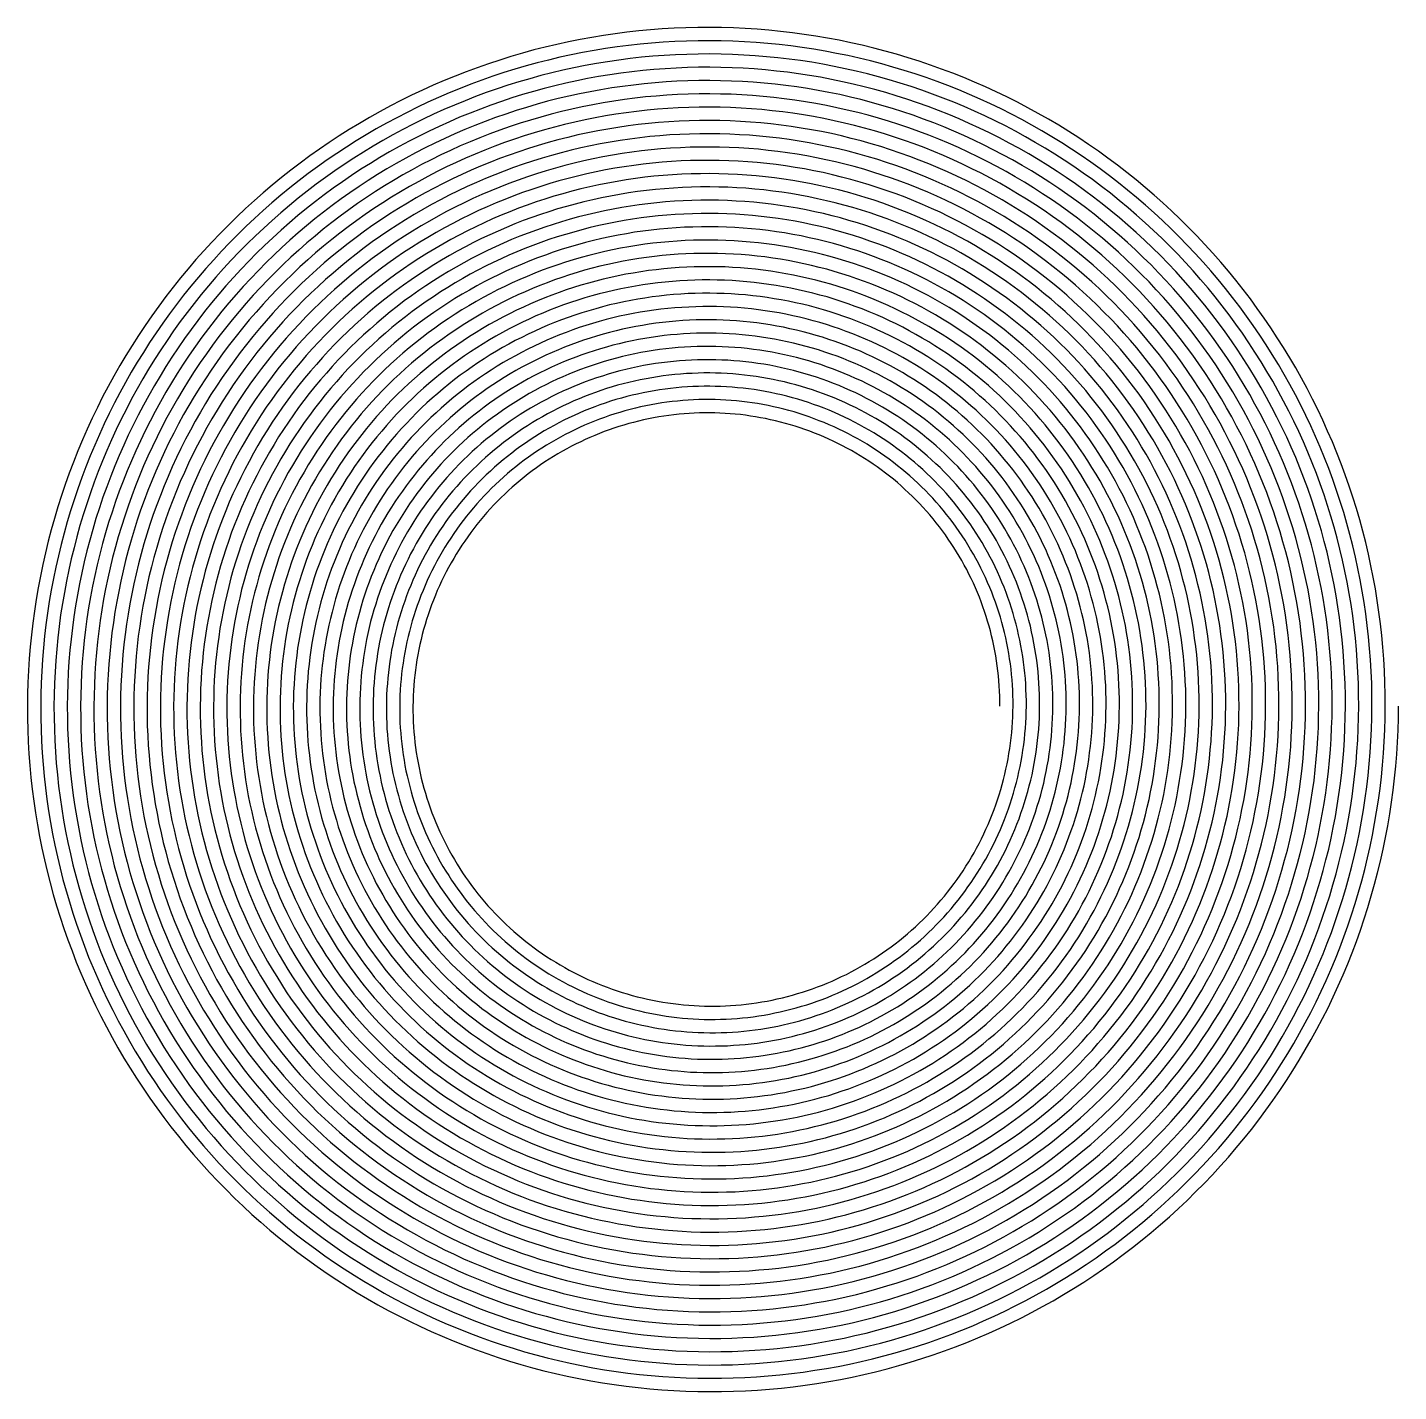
# Model space of a CAD drawing. Header units: metres. Extents: x -94 to 95, y -95 to 94.
import ezdxf

# ---------------------------------------------------------------- set-up
doc = ezdxf.new("R2010")
doc.units = ezdxf.units.M

msp = doc.modelspace()

# ---------------------------------------------------------------- linework, layer by layer
at = {"layer": 'SPIRAL'}
msp.add_lwpolyline([(40, 0), (40, 0.7), (39.99, 1.4), (39.96, 2.09), (39.92, 2.79), (39.87, 3.49), (39.81, 4.18), (39.74, 4.88), (39.65, 5.57), (39.55, 6.26), (39.44, 6.95), (39.32, 7.64), (39.19, 8.33), (39.04, 9.01), (38.88, 9.69), (38.71, 10.37), (38.53, 11.05), (38.33, 11.72), (38.13, 12.39), (37.91, 13.05), (37.68, 13.72), (37.44, 14.37), (37.19, 15.03), (36.93, 15.68), (36.65, 16.32), (36.37, 16.96), (36.07, 17.59), (35.76, 18.22), (35.44, 18.85), (35.11, 19.46), (34.77, 20.08), (34.42, 20.68), (34.06, 21.28), (33.69, 21.88), (33.31, 22.46), (32.91, 23.05), (32.51, 23.62), (32.1, 24.19), (31.67, 24.75), (31.24, 25.3), (30.8, 25.84), (30.35, 26.38), (29.88, 26.91), (29.41, 27.43), (28.93, 27.94), (28.45, 28.45), (27.95, 28.94), (27.44, 29.43), (26.93, 29.91), (26.41, 30.38), (25.88, 30.84), (25.34, 31.29), (24.79, 31.73), (24.24, 32.16), (23.67, 32.58), (23.1, 33), (22.53, 33.4), (21.94, 33.79), (21.35, 34.17), (20.76, 34.54), (20.15, 34.91), (19.54, 35.26), (18.93, 35.6), (18.31, 35.93), (17.68, 36.24), (17.04, 36.55), (16.41, 36.85), (15.76, 37.13), (15.11, 37.41), (14.46, 37.67), (13.8, 37.92), (13.14, 38.16), (12.47, 38.39), (11.8, 38.61), (11.13, 38.81), (10.45, 39.01), (9.77, 39.19), (9.09, 39.36), (8.4, 39.51), (7.71, 39.66), (7.02, 39.79), (6.32, 39.91), (5.63, 40.02), (4.93, 40.12), (4.23, 40.21), (3.52, 40.28), (2.82, 40.34), (2.12, 40.39), (1.41, 40.42), (0.71, 40.45), (0, 40.46), (-0.71, 40.46), (-1.41, 40.44), (-2.12, 40.42), (-2.82, 40.38), (-3.53, 40.33), (-4.23, 40.27), (-4.93, 40.19), (-5.64, 40.1), (-6.34, 40.01), (-7.03, 39.89), (-7.73, 39.77), (-8.42, 39.63), (-9.12, 39.49), (-9.81, 39.33), (-10.49, 39.15), (-11.17, 38.97), (-11.85, 38.77), (-12.53, 38.57), (-13.2, 38.35), (-13.87, 38.11), (-14.54, 37.87), (-15.2, 37.62), (-15.85, 37.35), (-16.51, 37.07), (-17.15, 36.78), (-17.79, 36.48), (-18.43, 36.17), (-19.06, 35.85), (-19.69, 35.51), (-20.31, 35.17), (-20.92, 34.81), (-21.53, 34.45), (-22.13, 34.07), (-22.72, 33.69), (-23.31, 33.29), (-23.89, 32.88), (-24.46, 32.46), (-25.03, 32.03), (-25.59, 31.6), (-26.14, 31.15), (-26.68, 30.69), (-27.22, 30.23), (-27.74, 29.75), (-28.26, 29.26), (-28.77, 28.77), (-29.27, 28.27), (-29.76, 27.76), (-30.25, 27.24), (-30.72, 26.71), (-31.19, 26.17), (-31.64, 25.62), (-32.09, 25.07), (-32.53, 24.51), (-32.95, 23.94), (-33.37, 23.37), (-33.78, 22.78), (-34.17, 22.19), (-34.56, 21.6), (-34.94, 20.99), (-35.3, 20.38), (-35.66, 19.77), (-36, 19.14), (-36.33, 18.51), (-36.66, 17.88), (-36.97, 17.24), (-37.27, 16.59), (-37.56, 15.94), (-37.83, 15.29), (-38.1, 14.62), (-38.35, 13.96), (-38.6, 13.29), (-38.83, 12.62), (-39.05, 11.94), (-39.25, 11.26), (-39.45, 10.57), (-39.63, 9.88), (-39.8, 9.19), (-39.96, 8.49), (-40.11, 7.8), (-40.24, 7.1), (-40.37, 6.39), (-40.48, 5.69), (-40.58, 4.98), (-40.66, 4.27), (-40.74, 3.56), (-40.8, 2.85), (-40.85, 2.14), (-40.88, 1.43), (-40.91, 0.71), (-40.92, 0), (-40.92, -0.71), (-40.9, -1.43), (-40.88, -2.14), (-40.84, -2.86), (-40.79, -3.57), (-40.72, -4.28), (-40.65, -4.99), (-40.56, -5.7), (-40.46, -6.41), (-40.35, -7.11), (-40.22, -7.82), (-40.08, -8.52), (-39.93, -9.22), (-39.77, -9.92), (-39.6, -10.61), (-39.41, -11.3), (-39.21, -11.99), (-39, -12.67), (-38.78, -13.35), (-38.54, -14.03), (-38.3, -14.7), (-38.04, -15.37), (-37.77, -16.03), (-37.49, -16.69), (-37.2, -17.35), (-36.89, -17.99), (-36.58, -18.64), (-36.25, -19.28), (-35.92, -19.91), (-35.57, -20.53), (-35.21, -21.15), (-34.84, -21.77), (-34.46, -22.38), (-34.07, -22.98), (-33.66, -23.57), (-33.25, -24.16), (-32.83, -24.74), (-32.4, -25.31), (-31.95, -25.87), (-31.5, -26.43), (-31.04, -26.98), (-30.57, -27.52), (-30.08, -28.05), (-29.59, -28.58), (-29.09, -29.09), (-28.59, -29.6), (-28.07, -30.1), (-27.54, -30.59), (-27.01, -31.07), (-26.46, -31.54), (-25.91, -32), (-25.35, -32.45), (-24.79, -32.89), (-24.21, -33.32), (-23.63, -33.75), (-23.04, -34.16), (-22.44, -34.56), (-21.84, -34.95), (-21.23, -35.33), (-20.61, -35.7), (-19.99, -36.06), (-19.36, -36.41), (-18.72, -36.74), (-18.08, -37.07), (-17.43, -37.38), (-16.78, -37.69), (-16.12, -37.98), (-15.46, -38.26), (-14.79, -38.53), (-14.12, -38.78), (-13.44, -39.03), (-12.76, -39.26), (-12.07, -39.48), (-11.38, -39.69), (-10.69, -39.89), (-9.99, -40.08), (-9.29, -40.25), (-8.59, -40.41), (-7.88, -40.56), (-7.18, -40.7), (-6.47, -40.82), (-5.75, -40.93), (-5.04, -41.03), (-4.32, -41.12), (-3.6, -41.19), (-2.88, -41.25), (-2.16, -41.3), (-1.44, -41.34), (-0.72, -41.36), (0, -41.38), (0.72, -41.37), (1.44, -41.36), (2.17, -41.33), (2.89, -41.29), (3.61, -41.24), (4.33, -41.18), (5.05, -41.1), (5.76, -41.01), (6.48, -40.91), (7.19, -40.8), (7.91, -40.67), (8.62, -40.53), (9.32, -40.38), (10.03, -40.22), (10.73, -40.04), (11.43, -39.85), (12.12, -39.65), (12.81, -39.44), (13.5, -39.21), (14.19, -38.98), (14.87, -38.73), (15.54, -38.47), (16.21, -38.19), (16.88, -37.91), (17.54, -37.61), (18.2, -37.31), (18.85, -36.99), (19.49, -36.66), (20.13, -36.32), (20.76, -35.96), (21.39, -35.6), (22.01, -35.23), (22.63, -34.84), (23.23, -34.44), (23.83, -34.04), (24.43, -33.62), (25.01, -33.19), (25.59, -32.76), (26.16, -32.31), (26.73, -31.85), (27.28, -31.38), (27.83, -30.91), (28.37, -30.42), (28.9, -29.92), (29.42, -29.42), (29.93, -28.9), (30.43, -28.38), (30.93, -27.85), (31.41, -27.31), (31.89, -26.76), (32.36, -26.2), (32.81, -25.64), (33.26, -25.06), (33.7, -24.48), (34.12, -23.89), (34.54, -23.3), (34.94, -22.69), (35.34, -22.08), (35.72, -21.46), (36.1, -20.84), (36.46, -20.21), (36.81, -19.57), (37.15, -18.93), (37.48, -18.28), (37.8, -17.63), (38.1, -16.97), (38.4, -16.3), (38.68, -15.63), (38.95, -14.95), (39.21, -14.27), (39.46, -13.59), (39.7, -12.9), (39.92, -12.21), (40.13, -11.51), (40.33, -10.81), (40.52, -10.1), (40.7, -9.4), (40.86, -8.68), (41.01, -7.97), (41.15, -7.26), (41.27, -6.54), (41.39, -5.82), (41.49, -5.09), (41.57, -4.37), (41.65, -3.64), (41.71, -2.92), (41.76, -2.19), (41.8, -1.46), (41.82, -0.73), (41.83, 0), (41.83, 0.73), (41.82, 1.46), (41.79, 2.19), (41.75, 2.92), (41.7, 3.65), (41.63, 4.38), (41.56, 5.1), (41.47, 5.83), (41.36, 6.55), (41.25, 7.27), (41.12, 7.99), (40.98, 8.71), (40.83, 9.43), (40.66, 10.14), (40.48, 10.85), (40.29, 11.55), (40.09, 12.26), (39.87, 12.96), (39.65, 13.65), (39.41, 14.34), (39.15, 15.03), (38.89, 15.71), (38.62, 16.39), (38.33, 17.06), (38.03, 17.73), (37.72, 18.4), (37.4, 19.05), (37.06, 19.71), (36.72, 20.35), (36.36, 20.99), (35.99, 21.63), (35.61, 22.25), (35.23, 22.88), (34.82, 23.49), (34.41, 24.1), (33.99, 24.7), (33.56, 25.29), (33.12, 25.87), (32.66, 26.45), (32.2, 27.02), (31.73, 27.58), (31.25, 28.14), (30.76, 28.68), (30.25, 29.22), (29.74, 29.74), (29.22, 30.26), (28.69, 30.77), (28.16, 31.27), (27.61, 31.76), (27.05, 32.24), (26.49, 32.71), (25.92, 33.17), (25.34, 33.63), (24.75, 34.07), (24.16, 34.5), (23.55, 34.92), (22.94, 35.33), (22.32, 35.73), (21.7, 36.12), (21.07, 36.49), (20.43, 36.86), (19.79, 37.22), (19.14, 37.56), (18.48, 37.89), (17.82, 38.21), (17.15, 38.52), (16.48, 38.82), (15.8, 39.11), (15.12, 39.38), (14.43, 39.65), (13.74, 39.9), (13.04, 40.13), (12.34, 40.36), (11.63, 40.58), (10.93, 40.78), (10.21, 40.97), (9.5, 41.14), (8.78, 41.31), (8.06, 41.46), (7.34, 41.6), (6.61, 41.73), (5.88, 41.84), (5.15, 41.94), (4.42, 42.03), (3.68, 42.11), (2.95, 42.17), (2.21, 42.22), (1.48, 42.26), (0.74, 42.28), (0, 42.29), (-0.74, 42.29), (-1.48, 42.28), (-2.21, 42.25), (-2.95, 42.21), (-3.69, 42.16), (-4.42, 42.09), (-5.16, 42.01), (-5.89, 41.92), (-6.62, 41.82), (-7.35, 41.7), (-8.08, 41.57), (-8.81, 41.43), (-9.53, 41.27), (-10.25, 41.1), (-10.97, 40.92), (-11.68, 40.73), (-12.39, 40.53), (-13.1, 40.31), (-13.8, 40.08), (-14.5, 39.84), (-15.19, 39.58), (-15.88, 39.32), (-16.57, 39.04), (-17.25, 38.75), (-17.93, 38.44), (-18.6, 38.13), (-19.26, 37.8), (-19.92, 37.47), (-20.58, 37.12), (-21.22, 36.76), (-21.86, 36.39), (-22.5, 36), (-23.13, 35.61), (-23.75, 35.2), (-24.36, 34.79), (-24.97, 34.36), (-25.57, 33.93), (-26.16, 33.48), (-26.74, 33.02), (-27.32, 32.55), (-27.88, 32.08), (-28.44, 31.59), (-28.99, 31.09), (-29.53, 30.58), (-30.07, 30.07), (-30.59, 29.54), (-31.11, 29.01), (-31.61, 28.46), (-32.11, 27.91), (-32.59, 27.35), (-33.07, 26.78), (-33.54, 26.2), (-33.99, 25.61), (-34.44, 25.02), (-34.87, 24.42), (-35.3, 23.81), (-35.71, 23.19), (-36.12, 22.57), (-36.51, 21.94), (-36.89, 21.3), (-37.26, 20.65), (-37.62, 20), (-37.97, 19.35), (-38.3, 18.68), (-38.63, 18.01), (-38.94, 17.34), (-39.24, 16.66), (-39.53, 15.97), (-39.81, 15.28), (-40.08, 14.59), (-40.33, 13.89), (-40.57, 13.18), (-40.8, 12.47), (-41.02, 11.76), (-41.22, 11.04), (-41.41, 10.32), (-41.59, 9.6), (-41.76, 8.88), (-41.91, 8.15), (-42.05, 7.41), (-42.18, 6.68), (-42.29, 5.94), (-42.4, 5.21), (-42.49, 4.47), (-42.56, 3.72), (-42.63, 2.98), (-42.68, 2.24), (-42.71, 1.49), (-42.74, 0.75), (-42.75, 0), (-42.75, -0.75), (-42.73, -1.49), (-42.71, -2.24), (-42.67, -2.98), (-42.61, -3.73), (-42.55, -4.47), (-42.47, -5.21), (-42.37, -5.96), (-42.27, -6.69), (-42.15, -7.43), (-42.02, -8.17), (-41.88, -8.9), (-41.72, -9.63), (-41.55, -10.36), (-41.37, -11.08), (-41.17, -11.81), (-40.96, -12.52), (-40.74, -13.24), (-40.51, -13.95), (-40.27, -14.66), (-40.01, -15.36), (-39.74, -16.06), (-39.46, -16.75), (-39.17, -17.44), (-38.86, -18.12), (-38.54, -18.8), (-38.21, -19.47), (-37.87, -20.14), (-37.52, -20.8), (-37.15, -21.45), (-36.78, -22.1), (-36.39, -22.74), (-35.99, -23.37), (-35.58, -24), (-35.16, -24.62), (-34.73, -25.24), (-34.29, -25.84), (-33.84, -26.44), (-33.38, -27.03), (-32.9, -27.61), (-32.42, -28.18), (-31.93, -28.75), (-31.43, -29.3), (-30.91, -29.85), (-30.39, -30.39), (-29.86, -30.92), (-29.32, -31.44), (-28.77, -31.95), (-28.21, -32.45), (-27.64, -32.94), (-27.07, -33.42), (-26.48, -33.9), (-25.89, -34.36), (-25.29, -34.81), (-24.68, -35.25), (-24.06, -35.68), (-23.44, -36.1), (-22.81, -36.5), (-22.17, -36.9), (-21.53, -37.29), (-20.88, -37.66), (-20.22, -38.02), (-19.55, -38.38), (-18.88, -38.72), (-18.21, -39.04), (-17.52, -39.36), (-16.84, -39.67), (-16.14, -39.96), (-15.45, -40.24), (-14.74, -40.51), (-14.04, -40.76), (-13.32, -41.01), (-12.61, -41.24), (-11.89, -41.46), (-11.16, -41.66), (-10.44, -41.86), (-9.7, -42.04), (-8.97, -42.2), (-8.23, -42.36), (-7.49, -42.5), (-6.75, -42.63), (-6.01, -42.75), (-5.26, -42.85), (-4.51, -42.94), (-3.76, -43.02), (-3.01, -43.08), (-2.26, -43.13), (-1.51, -43.17), (-0.75, -43.2), (0, -43.21), (0.75, -43.21), (1.51, -43.19), (2.26, -43.16), (3.02, -43.12), (3.77, -43.07), (4.52, -43), (5.27, -42.92), (6.02, -42.83), (6.77, -42.72), (7.51, -42.6), (8.26, -42.47), (9, -42.32), (9.73, -42.17), (10.47, -41.99), (11.2, -41.81), (11.93, -41.61), (12.66, -41.4), (13.38, -41.18), (14.1, -40.95), (14.81, -40.7), (15.52, -40.44), (16.23, -40.17), (16.93, -39.88), (17.62, -39.58), (18.31, -39.28), (19, -38.95), (19.68, -38.62), (20.35, -38.28), (21.02, -37.92), (21.68, -37.55), (22.34, -37.17), (22.98, -36.78), (23.62, -36.38), (24.26, -35.96), (24.89, -35.54), (25.5, -35.1), (26.12, -34.66), (26.72, -34.2), (27.32, -33.73), (27.9, -33.26), (28.48, -32.77), (29.06, -32.27), (29.62, -31.76), (30.17, -31.24), (30.71, -30.71), (31.25, -30.18), (31.78, -29.63), (32.29, -29.08), (32.8, -28.51), (33.29, -27.94), (33.78, -27.36), (34.26, -26.76), (34.72, -26.17), (35.18, -25.56), (35.62, -24.94), (36.06, -24.32), (36.48, -23.69), (36.89, -23.05), (37.29, -22.41), (37.68, -21.76), (38.06, -21.1), (38.43, -20.43), (38.78, -19.76), (39.13, -19.08), (39.46, -18.4), (39.78, -17.71), (40.09, -17.02), (40.38, -16.32), (40.67, -15.61), (40.94, -14.9), (41.2, -14.18), (41.44, -13.47), (41.68, -12.74), (41.9, -12.01), (42.1, -11.28), (42.3, -10.55), (42.48, -9.81), (42.65, -9.07), (42.81, -8.32), (42.95, -7.57), (43.08, -6.82), (43.2, -6.07), (43.31, -5.32), (43.4, -4.56), (43.48, -3.8), (43.54, -3.04), (43.59, -2.28), (43.63, -1.52), (43.65, -0.76), (43.67, 0), (43.67, 0.76), (43.65, 1.52), (43.62, 2.29), (43.58, 3.05), (43.53, 3.81), (43.46, 4.57), (43.38, 5.33), (43.28, 6.08), (43.17, 6.84), (43.05, 7.59), (42.92, 8.34), (42.77, 9.09), (42.61, 9.84), (42.44, 10.58), (42.25, 11.32), (42.05, 12.06), (41.84, 12.79), (41.62, 13.52), (41.38, 14.25), (41.13, 14.97), (40.87, 15.69), (40.59, 16.4), (40.3, 17.11), (40, 17.81), (39.69, 18.51), (39.37, 19.2), (39.03, 19.89), (38.68, 20.57), (38.32, 21.24), (37.95, 21.91), (37.56, 22.57), (37.17, 23.23), (36.76, 23.87), (36.34, 24.51), (35.92, 25.15), (35.48, 25.77), (35.02, 26.39), (34.56, 27), (34.09, 27.61), (33.61, 28.2), (33.11, 28.78), (32.61, 29.36), (32.1, 29.93), (31.57, 30.49), (31.04, 31.04), (30.5, 31.58), (29.94, 32.11), (29.38, 32.63), (28.81, 33.14), (28.23, 33.65), (27.64, 34.14), (27.05, 34.62), (26.44, 35.09), (25.83, 35.55), (25.21, 36), (24.58, 36.44), (23.94, 36.87), (23.3, 37.28), (22.64, 37.69), (21.99, 38.08), (21.32, 38.46), (20.65, 38.83), (19.97, 39.19), (19.29, 39.54), (18.59, 39.88), (17.9, 40.2), (17.2, 40.51), (16.49, 40.81), (15.77, 41.09), (15.06, 41.37), (14.33, 41.63), (13.61, 41.88), (12.88, 42.11), (12.14, 42.34), (11.4, 42.55), (10.66, 42.75), (9.91, 42.93), (9.16, 43.1), (8.41, 43.26), (7.65, 43.4), (6.9, 43.54), (6.14, 43.66), (5.37, 43.76), (4.61, 43.85), (3.84, 43.93), (3.08, 44), (2.31, 44.05), (1.54, 44.09), (0.77, 44.11), (0, 44.12), (-0.77, 44.12), (-1.54, 44.11), (-2.31, 44.08), (-3.08, 44.04), (-3.85, 43.98), (-4.62, 43.91), (-5.38, 43.83), (-6.15, 43.74), (-6.91, 43.63), (-7.67, 43.5), (-8.43, 43.37), (-9.19, 43.22), (-9.94, 43.06), (-10.69, 42.88), (-11.44, 42.7), (-12.18, 42.49), (-12.93, 42.28), (-13.66, 42.05), (-14.4, 41.81), (-15.13, 41.56), (-15.85, 41.29), (-16.57, 41.02), (-17.29, 40.73), (-18, 40.42), (-18.7, 40.11), (-19.4, 39.78), (-20.09, 39.44), (-20.78, 39.09), (-21.46, 38.72), (-22.14, 38.35), (-22.81, 37.96), (-23.47, 37.56), (-24.12, 37.15), (-24.77, 36.72), (-25.41, 36.29), (-26.04, 35.85), (-26.67, 35.39), (-27.29, 34.92), (-27.89, 34.45), (-28.49, 33.96), (-29.09, 33.46), (-29.67, 32.95), (-30.24, 32.43), (-30.81, 31.9), (-31.36, 31.36), (-31.91, 30.81), (-32.45, 30.26), (-32.97, 29.69), (-33.49, 29.11), (-34, 28.53), (-34.49, 27.93), (-34.98, 27.33), (-35.46, 26.72), (-35.92, 26.1), (-36.37, 25.47), (-36.82, 24.83), (-37.25, 24.19), (-37.67, 23.54), (-38.08, 22.88), (-38.48, 22.22), (-38.86, 21.54), (-39.24, 20.86), (-39.6, 20.18), (-39.95, 19.49), (-40.29, 18.79), (-40.62, 18.08), (-40.93, 17.37), (-41.23, 16.66), (-41.52, 15.94), (-41.8, 15.21), (-42.06, 14.48), (-42.31, 13.75), (-42.55, 13.01), (-42.78, 12.27), (-42.99, 11.52), (-43.19, 10.77), (-43.38, 10.01), (-43.55, 9.26), (-43.71, 8.5), (-43.86, 7.73), (-43.99, 6.97), (-44.11, 6.2), (-44.22, 5.43), (-44.31, 4.66), (-44.39, 3.88), (-44.45, 3.11), (-44.51, 2.33), (-44.55, 1.56), (-44.57, 0.78), (-44.58, 0), (-44.58, -0.78), (-44.57, -1.56), (-44.54, -2.33), (-44.5, -3.11), (-44.44, -3.89), (-44.37, -4.66), (-44.29, -5.44), (-44.19, -6.21), (-44.08, -6.98), (-43.96, -7.75), (-43.82, -8.52), (-43.67, -9.28), (-43.51, -10.04), (-43.33, -10.8), (-43.14, -11.56), (-42.93, -12.31), (-42.72, -13.06), (-42.49, -13.81), (-42.25, -14.55), (-41.99, -15.28), (-41.72, -16.02), (-41.44, -16.74), (-41.15, -17.47), (-40.84, -18.18), (-40.52, -18.9), (-40.19, -19.6), (-39.85, -20.3), (-39.49, -21), (-39.12, -21.69), (-38.74, -22.37), (-38.35, -23.04), (-37.95, -23.71), (-37.53, -24.37), (-37.1, -25.03), (-36.67, -25.67), (-36.22, -26.31), (-35.76, -26.94), (-35.28, -27.57), (-34.8, -28.18), (-34.31, -28.79), (-33.81, -29.39), (-33.29, -29.98), (-32.77, -30.56), (-32.23, -31.13), (-31.69, -31.69), (-31.13, -32.24), (-30.57, -32.78), (-30, -33.31), (-29.41, -33.84), (-28.82, -34.35), (-28.22, -34.85), (-27.61, -35.34), (-26.99, -35.82), (-26.37, -36.29), (-25.73, -36.75), (-25.09, -37.2), (-24.44, -37.63), (-23.78, -38.06), (-23.12, -38.47), (-22.44, -38.87), (-21.77, -39.27), (-21.08, -39.64), (-20.39, -40.01), (-19.69, -40.36), (-18.98, -40.71), (-18.27, -41.04), (-17.55, -41.35), (-16.83, -41.66), (-16.1, -41.95), (-15.37, -42.23), (-14.63, -42.5), (-13.89, -42.75), (-13.14, -42.99), (-12.39, -43.22), (-11.64, -43.43), (-10.88, -43.63), (-10.12, -43.82), (-9.35, -44), (-8.58, -44.16), (-7.81, -44.31), (-7.04, -44.44), (-6.26, -44.56), (-5.48, -44.67), (-4.7, -44.76), (-3.92, -44.84), (-3.14, -44.91), (-2.36, -44.96), (-1.57, -45), (-0.79, -45.03), (0, -45.04), (0.79, -45.04), (1.57, -45.02), (2.36, -45), (3.14, -44.95), (3.93, -44.9), (4.71, -44.83), (5.49, -44.74), (6.27, -44.64), (7.05, -44.53), (7.83, -44.41), (8.61, -44.27), (9.38, -44.12), (10.15, -43.95), (10.91, -43.77), (11.68, -43.58), (12.44, -43.38), (13.19, -43.16), (13.95, -42.92), (14.7, -42.68), (15.44, -42.42), (16.18, -42.15), (16.91, -41.87), (17.64, -41.57), (18.37, -41.26), (19.09, -40.94), (19.8, -40.6), (20.51, -40.25), (21.21, -39.9), (21.91, -39.52), (22.6, -39.14), (23.28, -38.74), (23.95, -38.34), (24.62, -37.92), (25.28, -37.48), (25.94, -37.04), (26.58, -36.59), (27.22, -36.12), (27.85, -35.65), (28.47, -35.16), (29.08, -34.66), (29.69, -34.15), (30.28, -33.63), (30.87, -33.1), (31.44, -32.56), (32.01, -32.01), (32.57, -31.45), (33.12, -30.88), (33.65, -30.3), (34.18, -29.71), (34.7, -29.12), (35.21, -28.51), (35.7, -27.89), (36.19, -27.27), (36.66, -26.64), (37.13, -26), (37.58, -25.35), (38.02, -24.69), (38.45, -24.02), (38.87, -23.35), (39.27, -22.67), (39.67, -21.99), (40.05, -21.29), (40.42, -20.59), (40.78, -19.89), (41.12, -19.18), (41.45, -18.46), (41.78, -17.73), (42.08, -17), (42.38, -16.27), (42.66, -15.53), (42.93, -14.78), (43.19, -14.03), (43.43, -13.28), (43.66, -12.52), (43.88, -11.76), (44.08, -10.99), (44.27, -10.22), (44.45, -9.45), (44.61, -8.67), (44.76, -7.89), (44.89, -7.11), (45.02, -6.33), (45.13, -5.54), (45.22, -4.75), (45.3, -3.96), (45.37, -3.17), (45.42, -2.38), (45.46, -1.59), (45.49, -0.79), (45.5, 0), (45.5, 0.79), (45.48, 1.59), (45.45, 2.38), (45.41, 3.18), (45.35, 3.97), (45.28, 4.76), (45.2, 5.55), (45.1, 6.34), (44.99, 7.12), (44.86, 7.91), (44.72, 8.69), (44.57, 9.47), (44.4, 10.25), (44.22, 11.02), (44.02, 11.8), (43.82, 12.56), (43.59, 13.33), (43.36, 14.09), (43.11, 14.84), (42.85, 15.6), (42.58, 16.34), (42.29, 17.09), (41.99, 17.82), (41.68, 18.56), (41.35, 19.28), (41.01, 20), (40.66, 20.72), (40.3, 21.43), (39.92, 22.13), (39.54, 22.83), (39.14, 23.52), (38.72, 24.2), (38.3, 24.87), (37.86, 25.54), (37.42, 26.2), (36.96, 26.85), (36.49, 27.5), (36.01, 28.13), (35.51, 28.76), (35.01, 29.38), (34.5, 29.99), (33.97, 30.59), (33.44, 31.18), (32.89, 31.76), (32.34, 32.34), (31.77, 32.9), (31.19, 33.45), (30.61, 33.99), (30.01, 34.53), (29.41, 35.05), (28.8, 35.56), (28.18, 36.06), (27.55, 36.55), (26.91, 37.03), (26.26, 37.5), (25.6, 37.96), (24.94, 38.4), (24.27, 38.84), (23.59, 39.26), (22.9, 39.67), (22.21, 40.07), (21.51, 40.45), (20.8, 40.83), (20.09, 41.19), (19.37, 41.54), (18.64, 41.87), (17.91, 42.2), (17.17, 42.51), (16.43, 42.81), (15.68, 43.09), (14.93, 43.36), (14.17, 43.62), (13.41, 43.87), (12.65, 44.1), (11.88, 44.32), (11.1, 44.52), (10.32, 44.72), (9.54, 44.89), (8.76, 45.06), (7.97, 45.21), (7.18, 45.35), (6.39, 45.47), (5.6, 45.58), (4.8, 45.68), (4, 45.76), (3.2, 45.83), (2.4, 45.88), (1.6, 45.92), (0.8, 45.95), (0, 45.96), (-0.8, 45.96), (-1.6, 45.94), (-2.41, 45.91), (-3.21, 45.87), (-4.01, 45.81), (-4.81, 45.74), (-5.61, 45.65), (-6.4, 45.55), (-7.2, 45.44), (-7.99, 45.31), (-8.78, 45.17), (-9.57, 45.01), (-10.35, 44.84), (-11.14, 44.66), (-11.91, 44.47), (-12.69, 44.26), (-13.46, 44.03), (-14.23, 43.8), (-14.99, 43.55), (-15.75, 43.28), (-16.51, 43.01), (-17.26, 42.72), (-18, 42.41), (-18.74, 42.1), (-19.48, 41.77), (-20.2, 41.43), (-20.93, 41.07), (-21.64, 40.7), (-22.35, 40.33), (-23.06, 39.93), (-23.75, 39.53), (-24.44, 39.11), (-25.12, 38.68), (-25.8, 38.24), (-26.46, 37.79), (-27.12, 37.33), (-27.77, 36.85), (-28.41, 36.37), (-29.05, 35.87), (-29.67, 35.36), (-30.29, 34.84), (-30.9, 34.31), (-31.49, 33.77), (-32.08, 33.22), (-32.66, 32.66), (-33.23, 32.09), (-33.79, 31.51), (-34.34, 30.92), (-34.87, 30.32), (-35.4, 29.71), (-35.92, 29.09), (-36.42, 28.46), (-36.92, 27.82), (-37.4, 27.18), (-37.88, 26.52), (-38.34, 25.86), (-38.79, 25.19), (-39.23, 24.51), (-39.65, 23.83), (-40.07, 23.13), (-40.47, 22.43), (-40.86, 21.72), (-41.24, 21.01), (-41.6, 20.29), (-41.95, 19.56), (-42.29, 18.83), (-42.62, 18.09), (-42.93, 17.35), (-43.23, 16.6), (-43.52, 15.84), (-43.8, 15.08), (-44.06, 14.32), (-44.31, 13.55), (-44.54, 12.77), (-44.76, 11.99), (-44.97, 11.21), (-45.16, 10.43), (-45.34, 9.64), (-45.51, 8.85), (-45.66, 8.05), (-45.8, 7.25), (-45.92, 6.45), (-46.04, 5.65), (-46.13, 4.85), (-46.21, 4.04), (-46.28, 3.24), (-46.34, 2.43), (-46.38, 1.62), (-46.4, 0.81), (-46.42, 0), (-46.41, -0.81), (-46.4, -1.62), (-46.37, -2.43), (-46.32, -3.24), (-46.27, -4.05), (-46.19, -4.86), (-46.11, -5.66), (-46.01, -6.47), (-45.89, -7.27), (-45.76, -8.07), (-45.62, -8.87), (-45.46, -9.66), (-45.29, -10.46), (-45.11, -11.25), (-44.91, -12.03), (-44.7, -12.82), (-44.47, -13.6), (-44.23, -14.37), (-43.98, -15.14), (-43.71, -15.91), (-43.43, -16.67), (-43.14, -17.43), (-42.83, -18.18), (-42.52, -18.93), (-42.18, -19.67), (-41.84, -20.41), (-41.48, -21.14), (-41.11, -21.86), (-40.73, -22.57), (-40.33, -23.28), (-39.92, -23.99), (-39.5, -24.68), (-39.07, -25.37), (-38.62, -26.05), (-38.17, -26.73), (-37.7, -27.39), (-37.22, -28.05), (-36.73, -28.7), (-36.23, -29.34), (-35.71, -29.97), (-35.19, -30.59), (-34.65, -31.2), (-34.11, -31.81), (-33.55, -32.4), (-32.98, -32.98), (-32.41, -33.56), (-31.82, -34.12), (-31.22, -34.68), (-30.62, -35.22), (-30, -35.75), (-29.37, -36.27), (-28.74, -36.79), (-28.1, -37.29), (-27.44, -37.77), (-26.78, -38.25), (-26.12, -38.72), (-25.44, -39.17), (-24.75, -39.61), (-24.06, -40.04), (-23.36, -40.46), (-22.65, -40.87), (-21.94, -41.26), (-21.22, -41.64), (-20.49, -42.01), (-19.76, -42.37), (-19.02, -42.71), (-18.27, -43.04), (-17.52, -43.36), (-16.76, -43.66), (-16, -43.95), (-15.23, -44.23), (-14.46, -44.49), (-13.68, -44.74), (-12.9, -44.98), (-12.11, -45.2), (-11.32, -45.41), (-10.53, -45.61), (-9.73, -45.79), (-8.93, -45.96), (-8.13, -46.11), (-7.33, -46.25), (-6.52, -46.38), (-5.71, -46.49), (-4.9, -46.59), (-4.08, -46.67), (-3.27, -46.74), (-2.45, -46.8), (-1.64, -46.84), (-0.82, -46.86), (0, -46.88), (0.82, -46.87), (1.64, -46.86), (2.45, -46.83), (3.27, -46.78), (4.09, -46.72), (4.9, -46.65), (5.72, -46.56), (6.53, -46.46), (7.34, -46.34), (8.15, -46.21), (8.95, -46.07), (9.76, -45.91), (10.56, -45.74), (11.36, -45.55), (12.15, -45.35), (12.94, -45.14), (13.73, -44.91), (14.51, -44.67), (15.29, -44.41), (16.07, -44.14), (16.84, -43.86), (17.6, -43.57), (18.36, -43.26), (19.12, -42.93), (19.86, -42.6), (20.61, -42.25), (21.34, -41.89), (22.07, -41.51), (22.8, -41.13), (23.51, -40.73), (24.22, -40.32), (24.93, -39.89), (25.62, -39.45), (26.31, -39), (26.99, -38.54), (27.66, -38.07), (28.32, -37.59), (28.98, -37.09), (29.62, -36.58), (30.26, -36.06), (30.89, -35.53), (31.51, -34.99), (32.12, -34.44), (32.72, -33.88), (33.31, -33.31), (33.89, -32.72), (34.46, -32.13), (35.02, -31.53), (35.57, -30.92), (36.1, -30.29), (36.63, -29.66), (37.15, -29.02), (37.65, -28.37), (38.15, -27.71), (38.63, -27.05), (39.1, -26.37), (39.56, -25.69), (40, -25), (40.44, -24.3), (40.86, -23.59), (41.27, -22.88), (41.67, -22.15), (42.05, -21.43), (42.42, -20.69), (42.78, -19.95), (43.13, -19.2), (43.46, -18.45), (43.78, -17.69), (44.09, -16.92), (44.38, -16.15), (44.66, -15.38), (44.93, -14.6), (45.18, -13.81), (45.42, -13.02), (45.65, -12.23), (45.86, -11.43), (46.06, -10.63), (46.24, -9.83), (46.41, -9.02), (46.56, -8.21), (46.71, -7.4), (46.83, -6.58), (46.95, -5.76), (47.04, -4.94), (47.13, -4.12), (47.2, -3.3), (47.25, -2.48), (47.29, -1.65), (47.32, -0.83), (47.33, 0), (47.33, 0.83), (47.31, 1.65), (47.28, 2.48), (47.24, 3.3), (47.18, 4.13), (47.1, 4.95), (47.02, 5.77), (46.91, 6.59), (46.8, 7.41), (46.66, 8.23), (46.52, 9.04), (46.36, 9.85), (46.18, 10.66), (46, 11.47), (45.79, 12.27), (45.58, 13.07), (45.35, 13.86), (45.1, 14.66), (44.85, 15.44), (44.57, 16.22), (44.29, 17), (43.99, 17.77), (43.68, 18.54), (43.35, 19.3), (43.01, 20.06), (42.66, 20.81), (42.3, 21.55), (41.92, 22.29), (41.53, 23.02), (41.12, 23.74), (40.71, 24.46), (40.28, 25.17), (39.84, 25.87), (39.38, 26.57), (38.92, 27.25), (38.44, 27.93), (37.95, 28.6), (37.45, 29.26), (36.94, 29.91), (36.42, 30.56), (35.88, 31.19), (35.33, 31.82), (34.78, 32.43), (34.21, 33.04), (33.63, 33.63), (33.04, 34.22), (32.44, 34.79), (31.84, 35.36), (31.22, 35.91), (30.59, 36.45), (29.95, 36.99), (29.3, 37.51), (28.65, 38.02), (27.98, 38.52), (27.31, 39), (26.63, 39.48), (25.94, 39.94), (25.24, 40.39), (24.53, 40.83), (23.82, 41.26), (23.1, 41.67), (22.37, 42.07), (21.63, 42.46), (20.89, 42.84), (20.14, 43.2), (19.39, 43.55), (18.63, 43.88), (17.86, 44.21), (17.09, 44.52), (16.31, 44.81), (15.53, 45.1), (14.74, 45.37), (13.95, 45.62), (13.15, 45.86), (12.35, 46.09), (11.54, 46.3), (10.74, 46.5), (9.92, 46.69), (9.11, 46.86), (8.29, 47.02), (7.47, 47.16), (6.65, 47.29), (5.82, 47.4), (4.99, 47.5), (4.16, 47.58), (3.33, 47.65), (2.5, 47.71), (1.67, 47.75), (0.83, 47.78), (0, 47.79), (-0.83, 47.79), (-1.67, 47.77), (-2.5, 47.74), (-3.34, 47.7), (-4.17, 47.64), (-5, 47.56), (-5.83, 47.47), (-6.66, 47.37), (-7.48, 47.25), (-8.31, 47.12), (-9.13, 46.97), (-9.95, 46.81), (-10.77, 46.63), (-11.58, 46.44), (-12.39, 46.24), (-13.2, 46.02), (-14, 45.79), (-14.8, 45.54), (-15.59, 45.28), (-16.38, 45.01), (-17.17, 44.72), (-17.95, 44.42), (-18.72, 44.1), (-19.49, 43.77), (-20.25, 43.43), (-21.01, 43.07), (-21.76, 42.71), (-22.5, 42.32), (-23.24, 41.93), (-23.97, 41.52), (-24.7, 41.1), (-25.41, 40.67), (-26.12, 40.22), (-26.82, 39.76), (-27.51, 39.29), (-28.2, 38.81), (-28.88, 38.32), (-29.54, 37.81), (-30.2, 37.3), (-30.85, 36.77), (-31.49, 36.23), (-32.12, 35.68), (-32.74, 35.11), (-33.35, 34.54), (-33.96, 33.96), (-34.55, 33.36), (-35.13, 32.76), (-35.7, 32.14), (-36.26, 31.52), (-36.81, 30.88), (-37.34, 30.24), (-37.87, 29.59), (-38.38, 28.92), (-38.89, 28.25), (-39.38, 27.57), (-39.86, 26.88), (-40.32, 26.19), (-40.78, 25.48), (-41.22, 24.77), (-41.65, 24.05), (-42.07, 23.32), (-42.48, 22.59), (-42.87, 21.84), (-43.25, 21.09), (-43.61, 20.34), (-43.97, 19.58), (-44.31, 18.81), (-44.63, 18.03), (-44.95, 17.25), (-45.24, 16.47), (-45.53, 15.68), (-45.8, 14.88), (-46.06, 14.08), (-46.3, 13.28), (-46.53, 12.47), (-46.75, 11.66), (-46.95, 10.84), (-47.14, 10.02), (-47.31, 9.2), (-47.47, 8.37), (-47.61, 7.54), (-47.74, 6.71), (-47.85, 5.88), (-47.96, 5.04), (-48.04, 4.2), (-48.11, 3.36), (-48.17, 2.52), (-48.21, 1.68), (-48.24, 0.84), (-48.25, 0), (-48.25, -0.84), (-48.23, -1.68), (-48.2, -2.53), (-48.15, -3.37), (-48.09, -4.21), (-48.02, -5.05), (-47.93, -5.88), (-47.82, -6.72), (-47.7, -7.56), (-47.57, -8.39), (-47.42, -9.22), (-47.26, -10.04), (-47.08, -10.87), (-46.89, -11.69), (-46.68, -12.51), (-46.46, -13.32), (-46.22, -14.13), (-45.98, -14.94), (-45.71, -15.74), (-45.44, -16.54), (-45.15, -17.33), (-44.84, -18.12), (-44.52, -18.9), (-44.19, -19.67), (-43.84, -20.45), (-43.49, -21.21), (-43.11, -21.97), (-42.73, -22.72), (-42.33, -23.46), (-41.92, -24.2), (-41.49, -24.93), (-41.06, -25.65), (-40.61, -26.37), (-40.14, -27.08), (-39.67, -27.78), (-39.18, -28.47), (-38.68, -29.15), (-38.17, -29.82), (-37.65, -30.49), (-37.12, -31.15), (-36.57, -31.79), (-36.02, -32.43), (-35.45, -33.06), (-34.87, -33.67), (-34.28, -34.28), (-33.68, -34.88), (-33.07, -35.46), (-32.45, -36.04), (-31.82, -36.6), (-31.18, -37.16), (-30.53, -37.7), (-29.87, -38.23), (-29.2, -38.75), (-28.52, -39.26), (-27.84, -39.75), (-27.14, -40.24), (-26.44, -40.71), (-25.73, -41.17), (-25.01, -41.62), (-24.28, -42.05), (-23.54, -42.47), (-22.8, -42.88), (-22.05, -43.28), (-21.29, -43.66), (-20.53, -44.03), (-19.76, -44.39), (-18.99, -44.73), (-18.2, -45.06), (-17.42, -45.37), (-16.62, -45.68), (-15.83, -45.96), (-15.02, -46.24), (-14.22, -46.5), (-13.4, -46.74), (-12.59, -46.97), (-11.77, -47.19), (-10.94, -47.4), (-10.11, -47.58), (-9.28, -47.76), (-8.45, -47.92), (-7.61, -48.06), (-6.77, -48.19), (-5.93, -48.31), (-5.09, -48.41), (-4.24, -48.5), (-3.4, -48.57), (-2.55, -48.63), (-1.7, -48.67), (-0.85, -48.7), (0, -48.71), (0.85, -48.71), (1.7, -48.69), (2.55, -48.66), (3.4, -48.61), (4.25, -48.55), (5.09, -48.47), (5.94, -48.38), (6.78, -48.27), (7.63, -48.15), (8.47, -48.02), (9.3, -47.87), (10.14, -47.7), (10.97, -47.52), (11.8, -47.33), (12.63, -47.12), (13.45, -46.9), (14.27, -46.66), (15.08, -46.41), (15.89, -46.15), (16.69, -45.87), (17.49, -45.57), (18.29, -45.27), (19.08, -44.94), (19.86, -44.61), (20.64, -44.26), (21.41, -43.9), (22.18, -43.52), (22.93, -43.13), (23.69, -42.73), (24.43, -42.31), (25.17, -41.89), (25.9, -41.45), (26.62, -40.99), (27.33, -40.52), (28.04, -40.05), (28.74, -39.55), (29.43, -39.05), (30.11, -38.54), (30.78, -38.01), (31.44, -37.47), (32.09, -36.92), (32.74, -36.36), (33.37, -35.78), (33.99, -35.2), (34.6, -34.6), (35.21, -34), (35.8, -33.38), (36.38, -32.76), (36.95, -32.12), (37.51, -31.47), (38.06, -30.82), (38.59, -30.15), (39.12, -29.48), (39.63, -28.79), (40.13, -28.1), (40.62, -27.4), (41.09, -26.69), (41.56, -25.97), (42.01, -25.24), (42.45, -24.51), (42.87, -23.76), (43.29, -23.02), (43.69, -22.26), (44.07, -21.5), (44.44, -20.72), (44.8, -19.95), (45.15, -19.17), (45.48, -18.38), (45.8, -17.58), (46.11, -16.78), (46.4, -15.98), (46.67, -15.17), (46.94, -14.35), (47.18, -13.53), (47.42, -12.71), (47.64, -11.88), (47.84, -11.05), (48.03, -10.21), (48.21, -9.37), (48.37, -8.53), (48.52, -7.68), (48.65, -6.84), (48.76, -5.99), (48.87, -5.14), (48.95, -4.28), (49.03, -3.43), (49.08, -2.57), (49.13, -1.72), (49.15, -0.86), (49.17, 0), (49.16, 0.86), (49.15, 1.72), (49.11, 2.57), (49.07, 3.43), (49, 4.29), (48.93, 5.14), (48.84, 6), (48.73, 6.85), (48.61, 7.7), (48.47, 8.55), (48.32, 9.39), (48.15, 10.24), (47.97, 11.07), (47.78, 11.91), (47.57, 12.75), (47.34, 13.57), (47.1, 14.4), (46.85, 15.22), (46.58, 16.04), (46.3, 16.85), (46, 17.66), (45.69, 18.46), (45.37, 19.26), (45.03, 20.05), (44.68, 20.83), (44.31, 21.61), (43.93, 22.38), (43.54, 23.15), (43.13, 23.91), (42.71, 24.66), (42.28, 25.4), (41.83, 26.14), (41.38, 26.87), (40.9, 27.59), (40.42, 28.3), (39.92, 29.01), (39.42, 29.7), (38.9, 30.39), (38.36, 31.07), (37.82, 31.73), (37.26, 32.39), (36.7, 33.04), (36.12, 33.68), (35.53, 34.31), (34.93, 34.93), (34.32, 35.54), (33.69, 36.13), (33.06, 36.72), (32.42, 37.29), (31.77, 37.86), (31.11, 38.41), (30.43, 38.95), (29.75, 39.48), (29.06, 40), (28.36, 40.5), (27.65, 41), (26.94, 41.48), (26.21, 41.95), (25.48, 42.4), (24.74, 42.84), (23.99, 43.27), (23.23, 43.69), (22.47, 44.09), (21.7, 44.48), (20.92, 44.86), (20.13, 45.22), (19.34, 45.57), (18.55, 45.91), (17.75, 46.23), (16.94, 46.54), (16.12, 46.83), (15.31, 47.11), (14.48, 47.37), (13.66, 47.62), (12.82, 47.86), (11.99, 48.08), (11.15, 48.29), (10.3, 48.48), (9.46, 48.66), (8.61, 48.82), (7.76, 48.97), (6.9, 49.1), (6.04, 49.22), (5.18, 49.32), (4.32, 49.41), (3.46, 49.48), (2.6, 49.54), (1.73, 49.58), (0.87, 49.61), (0, 49.62), (-0.87, 49.62), (-1.73, 49.6), (-2.6, 49.57), (-3.46, 49.52), (-4.33, 49.46), (-5.19, 49.38), (-6.05, 49.29), (-6.91, 49.18), (-7.77, 49.06), (-8.63, 48.92), (-9.48, 48.77), (-10.33, 48.6), (-11.18, 48.42), (-12.02, 48.22), (-12.86, 48.01), (-13.7, 47.78), (-14.53, 47.54), (-15.36, 47.28), (-16.19, 47.01), (-17.01, 46.73), (-17.82, 46.43), (-18.63, 46.12), (-19.44, 45.79), (-20.23, 45.45), (-21.03, 45.09), (-21.81, 44.72), (-22.59, 44.34), (-23.36, 43.94), (-24.13, 43.53), (-24.89, 43.11), (-25.64, 42.67), (-26.38, 42.22), (-27.12, 41.76), (-27.85, 41.28), (-28.57, 40.8), (-29.28, 40.3), (-29.98, 39.78), (-30.67, 39.26), (-31.36, 38.72), (-32.03, 38.17), (-32.69, 37.61), (-33.35, 37.04), (-33.99, 36.45), (-34.63, 35.86), (-35.25, 35.25), (-35.87, 34.64), (-36.47, 34.01), (-37.06, 33.37), (-37.64, 32.72), (-38.21, 32.06), (-38.77, 31.39), (-39.31, 30.72), (-39.85, 30.03), (-40.37, 29.33), (-40.88, 28.62), (-41.38, 27.91), (-41.86, 27.19), (-42.33, 26.45), (-42.79, 25.71), (-43.24, 24.97), (-43.67, 24.21), (-44.1, 23.45), (-44.5, 22.67), (-44.9, 21.9), (-45.28, 21.11), (-45.64, 20.32), (-45.99, 19.52), (-46.33, 18.72), (-46.66, 17.91), (-46.97, 17.09), (-47.26, 16.27), (-47.54, 15.45), (-47.81, 14.62), (-48.06, 13.78), (-48.3, 12.94), (-48.53, 12.1), (-48.74, 11.25), (-48.93, 10.4), (-49.11, 9.55), (-49.27, 8.69), (-49.42, 7.83), (-49.56, 6.96), (-49.67, 6.1), (-49.78, 5.23), (-49.87, 4.36), (-49.94, 3.49), (-50, 2.62), (-50.04, 1.75), (-50.07, 0.87), (-50.08, 0), (-50.08, -0.87), (-50.06, -1.75), (-50.03, -2.62), (-49.98, -3.5), (-49.92, -4.37), (-49.84, -5.24), (-49.75, -6.11), (-49.64, -6.98), (-49.51, -7.84), (-49.37, -8.71), (-49.22, -9.57), (-49.05, -10.43), (-48.86, -11.28), (-48.66, -12.13), (-48.45, -12.98), (-48.22, -13.83), (-47.98, -14.67), (-47.72, -15.5), (-47.45, -16.34), (-47.16, -17.16), (-46.86, -17.99), (-46.54, -18.8), (-46.21, -19.61), (-45.87, -20.42), (-45.51, -21.22), (-45.13, -22.01), (-44.75, -22.8), (-44.35, -23.58), (-43.93, -24.35), (-43.51, -25.12), (-43.07, -25.88), (-42.61, -26.63), (-42.14, -27.37), (-41.66, -28.1), (-41.17, -28.83), (-40.67, -29.55), (-40.15, -30.25), (-39.62, -30.95), (-39.08, -31.64), (-38.52, -32.32), (-37.96, -32.99), (-37.38, -33.66), (-36.79, -34.31), (-36.19, -34.95), (-35.58, -35.58), (-34.95, -36.2), (-34.32, -36.8), (-33.68, -37.4), (-33.02, -37.99), (-32.36, -38.56), (-31.68, -39.12), (-31, -39.67), (-30.3, -40.21), (-29.6, -40.74), (-28.89, -41.26), (-28.17, -41.76), (-27.44, -42.25), (-26.7, -42.72), (-25.95, -43.19), (-25.19, -43.64), (-24.43, -44.08), (-23.66, -44.5), (-22.88, -44.91), (-22.1, -45.31), (-21.31, -45.69), (-20.51, -46.06), (-19.7, -46.42), (-18.89, -46.76), (-18.07, -47.08), (-17.25, -47.4), (-16.42, -47.7), (-15.59, -47.98), (-14.75, -48.25), (-13.91, -48.51), (-13.06, -48.75), (-12.21, -48.97), (-11.35, -49.18), (-10.5, -49.38), (-9.63, -49.56), (-8.77, -49.72), (-7.9, -49.87), (-7.03, -50.01), (-6.16, -50.13), (-5.28, -50.23), (-4.4, -50.32), (-3.52, -50.4), (-2.64, -50.46), (-1.76, -50.5), (-0.88, -50.53), (0, -50.54), (0.88, -50.54), (1.76, -50.52), (2.65, -50.49), (3.53, -50.44), (4.41, -50.37), (5.29, -50.3), (6.16, -50.2), (7.04, -50.09), (7.91, -49.96), (8.79, -49.82), (9.65, -49.67), (10.52, -49.5), (11.38, -49.31), (12.24, -49.11), (13.1, -48.89), (13.95, -48.66), (14.8, -48.42), (15.65, -48.16), (16.49, -47.88), (17.32, -47.59), (18.15, -47.28), (18.98, -46.97), (19.79, -46.63), (20.61, -46.28), (21.41, -45.92), (22.21, -45.55), (23.01, -45.16), (23.79, -44.75), (24.57, -44.33), (25.35, -43.9), (26.11, -43.46), (26.87, -43), (27.62, -42.53), (28.36, -42.04), (29.09, -41.55), (29.82, -41.04), (30.53, -40.51), (31.24, -39.98), (31.93, -39.43), (32.62, -38.87), (33.3, -38.3), (33.96, -37.72), (34.62, -37.12), (35.26, -36.52), (35.9, -35.9), (36.53, -35.27), (37.14, -34.63), (37.74, -33.98), (38.33, -33.32), (38.91, -32.65), (39.48, -31.97), (40.04, -31.28), (40.58, -30.58), (41.11, -29.87), (41.63, -29.15), (42.14, -28.42), (42.63, -27.69), (43.11, -26.94), (43.58, -26.19), (44.03, -25.42), (44.48, -24.65), (44.9, -23.88), (45.32, -23.09), (45.72, -22.3), (46.11, -21.5), (46.48, -20.69), (46.84, -19.88), (47.18, -19.06), (47.51, -18.24), (47.83, -17.41), (48.13, -16.57), (48.42, -15.73), (48.69, -14.89), (48.95, -14.04), (49.19, -13.18), (49.42, -12.32), (49.63, -11.46), (49.83, -10.59), (50.01, -9.72), (50.18, -8.85), (50.33, -7.97), (50.46, -7.09), (50.58, -6.21), (50.69, -5.33), (50.78, -4.44), (50.86, -3.56), (50.91, -2.67), (50.96, -1.78), (50.99, -0.89), (51, 0), (51, 0.89), (50.98, 1.78), (50.95, 2.67), (50.9, 3.56), (50.83, 4.45), (50.75, 5.33), (50.66, 6.22), (50.54, 7.1), (50.42, 7.99), (50.28, 8.86), (50.12, 9.74), (49.95, 10.62), (49.76, 11.49), (49.55, 12.36), (49.34, 13.22), (49.1, 14.08), (48.85, 14.94), (48.59, 15.79), (48.31, 16.64), (48.02, 17.48), (47.71, 18.32), (47.39, 19.15), (47.05, 19.97), (46.7, 20.79), (46.34, 21.61), (45.96, 22.41), (45.56, 23.22), (45.16, 24.01), (44.73, 24.8), (44.3, 25.58), (43.85, 26.35), (43.39, 27.11), (42.91, 27.87), (42.42, 28.62), (41.92, 29.35), (41.41, 30.08), (40.88, 30.81), (40.34, 31.52), (39.79, 32.22), (39.22, 32.91), (38.65, 33.6), (38.06, 34.27), (37.46, 34.93), (36.85, 35.58), (36.22, 36.22), (35.59, 36.85), (34.95, 37.47), (34.29, 38.08), (33.62, 38.68), (32.95, 39.26), (32.26, 39.84), (31.56, 40.4), (30.86, 40.95), (30.14, 41.48), (29.41, 42.01), (28.68, 42.52), (27.93, 43.02), (27.18, 43.5), (26.42, 43.97), (25.65, 44.43), (24.88, 44.88), (24.09, 45.31), (23.3, 45.73), (22.5, 46.13), (21.69, 46.52), (20.88, 46.9), (20.06, 47.26), (19.23, 47.61), (18.4, 47.94), (17.56, 48.26), (16.72, 48.56), (15.87, 48.85), (15.02, 49.13), (14.16, 49.39), (13.3, 49.63), (12.43, 49.86), (11.56, 50.07), (10.69, 50.27), (9.81, 50.46), (8.93, 50.63), (8.04, 50.78), (7.16, 50.92), (6.27, 51.04), (5.38, 51.15), (4.48, 51.24), (3.59, 51.31), (2.69, 51.37), (1.8, 51.42), (0.9, 51.45), (0, 51.46), (-0.9, 51.46), (-1.8, 51.44), (-2.69, 51.4), (-3.59, 51.35), (-4.49, 51.29), (-5.38, 51.21), (-6.28, 51.11), (-7.17, 51), (-8.06, 50.87), (-8.94, 50.73), (-9.83, 50.57), (-10.71, 50.39), (-11.59, 50.2), (-12.47, 50), (-13.34, 49.78), (-14.21, 49.54), (-15.07, 49.29), (-15.93, 49.03), (-16.78, 48.75), (-17.63, 48.45), (-18.48, 48.14), (-19.32, 47.82), (-20.15, 47.48), (-20.98, 47.12), (-21.8, 46.75), (-22.62, 46.37), (-23.42, 45.97), (-24.23, 45.56), (-25.02, 45.14), (-25.81, 44.7), (-26.58, 44.24), (-27.36, 43.78), (-28.12, 43.3), (-28.87, 42.8), (-29.62, 42.3), (-30.35, 41.78), (-31.08, 41.25), (-31.8, 40.7), (-32.51, 40.14), (-33.21, 39.58), (-33.9, 38.99), (-34.58, 38.4), (-35.24, 37.79), (-35.9, 37.18), (-36.55, 36.55), (-37.18, 35.91), (-37.81, 35.26), (-38.42, 34.6), (-39.02, 33.92), (-39.61, 33.24), (-40.19, 32.55), (-40.76, 31.84), (-41.31, 31.13), (-41.85, 30.41), (-42.38, 29.68), (-42.9, 28.93), (-43.4, 28.18), (-43.89, 27.43), (-44.37, 26.66), (-44.83, 25.88), (-45.28, 25.1), (-45.71, 24.31), (-46.14, 23.51), (-46.54, 22.7), (-46.94, 21.89), (-47.32, 21.07), (-47.68, 20.24), (-48.03, 19.41), (-48.37, 18.57), (-48.69, 17.72), (-49, 16.87), (-49.29, 16.01), (-49.57, 15.15), (-49.83, 14.29), (-50.07, 13.42), (-50.31, 12.54), (-50.52, 11.66), (-50.72, 10.78), (-50.91, 9.9), (-51.08, 9.01), (-51.23, 8.11), (-51.37, 7.22), (-51.49, 6.32), (-51.6, 5.42), (-51.69, 4.52), (-51.77, 3.62), (-51.83, 2.72), (-51.87, 1.81), (-51.9, 0.91), (-51.92, 0), (-51.91, -0.91), (-51.9, -1.81), (-51.86, -2.72), (-51.81, -3.62), (-51.74, -4.53), (-51.66, -5.43), (-51.57, -6.33), (-51.45, -7.23), (-51.32, -8.13), (-51.18, -9.02), (-51.02, -9.92), (-50.84, -10.81), (-50.65, -11.69), (-50.44, -12.58), (-50.22, -13.46), (-49.98, -14.33), (-49.73, -15.2), (-49.46, -16.07), (-49.18, -16.93), (-48.88, -17.79), (-48.57, -18.64), (-48.24, -19.49), (-47.9, -20.33), (-47.54, -21.17), (-47.17, -21.99), (-46.78, -22.82), (-46.38, -23.63), (-45.97, -24.44), (-45.54, -25.24), (-45.09, -26.03), (-44.64, -26.82), (-44.17, -27.6), (-43.68, -28.37), (-43.18, -29.13), (-42.67, -29.88), (-42.15, -30.62), (-41.61, -31.36), (-41.06, -32.08), (-40.5, -32.8), (-39.93, -33.5), (-39.34, -34.2), (-38.74, -34.88), (-38.13, -35.56), (-37.51, -36.22), (-36.87, -36.87), (-36.23, -37.51), (-35.57, -38.14), (-34.9, -38.76), (-34.22, -39.37), (-33.54, -39.97), (-32.84, -40.55), (-32.13, -41.12), (-31.41, -41.68), (-30.68, -42.22), (-29.94, -42.76), (-29.19, -43.28), (-28.43, -43.78), (-27.67, -44.28), (-26.89, -44.76), (-26.11, -45.23), (-25.32, -45.68), (-24.52, -46.12), (-23.72, -46.54), (-22.9, -46.96), (-22.08, -47.35), (-21.25, -47.74), (-20.42, -48.1), (-19.58, -48.46), (-18.73, -48.8), (-17.88, -49.12), (-17.02, -49.43), (-16.16, -49.72), (-15.29, -50), (-14.41, -50.27), (-13.54, -50.52), (-12.65, -50.75), (-11.77, -50.97), (-10.88, -51.17), (-9.98, -51.36), (-9.09, -51.53), (-8.19, -51.68), (-7.28, -51.82), (-6.38, -51.95), (-5.47, -52.06), (-4.56, -52.15), (-3.65, -52.23), (-2.74, -52.29), (-1.83, -52.33), (-0.91, -52.36), (0, -52.38), (0.91, -52.37), (1.83, -52.35), (2.74, -52.32), (3.65, -52.27), (4.57, -52.2), (5.48, -52.12), (6.39, -52.02), (7.29, -51.91), (8.2, -51.78), (9.1, -51.63), (10, -51.47), (10.9, -51.29), (11.8, -51.1), (12.69, -50.89), (13.58, -50.66), (14.46, -50.42), (15.34, -50.17), (16.21, -49.9), (17.08, -49.61), (17.95, -49.31), (18.81, -49), (19.66, -48.67), (20.51, -48.32), (21.35, -47.96), (22.19, -47.58), (23.02, -47.19), (23.84, -46.79), (24.66, -46.37), (25.46, -45.94), (26.26, -45.49), (27.06, -45.03), (27.84, -44.55), (28.62, -44.07), (29.38, -43.56), (30.14, -43.05), (30.89, -42.52), (31.63, -41.98), (32.36, -41.42), (33.09, -40.86), (33.8, -40.28), (34.5, -39.69), (35.19, -39.08), (35.87, -38.46), (36.54, -37.84), (37.2, -37.2), (37.84, -36.55), (38.48, -35.88), (39.1, -35.21), (39.72, -34.52), (40.32, -33.83), (40.9, -33.12), (41.48, -32.41), (42.04, -31.68), (42.59, -30.95), (43.13, -30.2), (43.66, -29.45), (44.17, -28.68), (44.67, -27.91), (45.15, -27.13), (45.62, -26.34), (46.08, -25.54), (46.52, -24.74), (46.95, -23.92), (47.37, -23.1), (47.77, -22.27), (48.15, -21.44), (48.53, -20.6), (48.88, -19.75), (49.22, -18.9), (49.55, -18.04), (49.86, -17.17), (50.16, -16.3), (50.44, -15.42), (50.71, -14.54), (50.96, -13.65), (51.19, -12.76), (51.41, -11.87), (51.62, -10.97), (51.81, -10.07), (51.98, -9.17), (52.14, -8.26), (52.28, -7.35), (52.4, -6.43), (52.51, -5.52), (52.61, -4.6), (52.68, -3.68), (52.75, -2.76), (52.79, -1.84), (52.82, -0.92), (52.83, 0), (52.83, 0.92), (52.81, 1.84), (52.78, 2.77), (52.72, 3.69), (52.66, 4.61), (52.57, 5.53), (52.47, 6.44), (52.36, 7.36), (52.23, 8.27), (52.08, 9.18), (51.92, 10.09), (51.74, 11), (51.54, 11.9), (51.33, 12.8), (51.11, 13.69), (50.86, 14.59), (50.61, 15.47), (50.33, 16.35), (50.05, 17.23), (49.74, 18.1), (49.42, 18.97), (49.09, 19.83), (48.74, 20.69), (48.38, 21.54), (48, 22.38), (47.61, 23.22), (47.2, 24.05), (46.77, 24.87), (46.34, 25.69), (45.89, 26.49), (45.42, 27.29), (44.94, 28.08), (44.45, 28.87), (43.94, 29.64), (43.42, 30.41), (42.89, 31.16), (42.35, 31.91), (41.79, 32.65), (41.21, 33.37), (40.63, 34.09), (40.03, 34.8), (39.42, 35.5), (38.8, 36.18), (38.17, 36.86), (37.52, 37.52), (36.86, 38.17), (36.2, 38.81), (35.52, 39.44), (34.83, 40.06), (34.12, 40.67), (33.41, 41.26), (32.69, 41.84), (31.96, 42.41), (31.22, 42.97), (30.46, 43.51), (29.7, 44.04), (28.93, 44.55), (28.15, 45.06), (27.37, 45.54), (26.57, 46.02), (25.76, 46.48), (24.95, 46.93), (24.13, 47.36), (23.3, 47.78), (22.47, 48.18), (21.63, 48.57), (20.78, 48.95), (19.92, 49.31), (19.06, 49.65), (18.19, 49.98), (17.32, 50.3), (16.44, 50.6), (15.56, 50.88), (14.67, 51.15), (13.77, 51.4), (12.88, 51.64), (11.97, 51.86), (11.07, 52.07), (10.16, 52.26), (9.25, 52.43), (8.33, 52.59), (7.41, 52.73), (6.49, 52.86), (5.57, 52.97), (4.64, 53.06), (3.72, 53.14), (2.79, 53.2), (1.86, 53.25), (0.93, 53.28), (0, 53.29), (-0.93, 53.29), (-1.86, 53.27), (-2.79, 53.23), (-3.72, 53.18), (-4.65, 53.11), (-5.57, 53.03), (-6.5, 52.93), (-7.42, 52.81), (-8.34, 52.68), (-9.26, 52.53), (-10.18, 52.37), (-11.09, 52.19), (-12, 51.99), (-12.91, 51.78), (-13.81, 51.55), (-14.71, 51.31), (-15.61, 51.05), (-16.5, 50.77), (-17.38, 50.48), (-18.26, 50.17), (-19.14, 49.85), (-20.01, 49.52), (-20.87, 49.16), (-21.73, 48.8), (-22.58, 48.41), (-23.42, 48.02), (-24.26, 47.61), (-25.09, 47.18), (-25.91, 46.74), (-26.72, 46.28), (-27.53, 45.82), (-28.33, 45.33), (-29.12, 44.84), (-29.9, 44.32), (-30.67, 43.8), (-31.43, 43.26), (-32.19, 42.71), (-32.93, 42.15), (-33.66, 41.57), (-34.39, 40.98), (-35.1, 40.38), (-35.8, 39.76), (-36.49, 39.14), (-37.18, 38.5), (-37.84, 37.84), (-38.5, 37.18), (-39.15, 36.51), (-39.79, 35.82), (-40.41, 35.13), (-41.02, 34.42), (-41.62, 33.7), (-42.2, 32.97), (-42.78, 32.23), (-43.34, 31.49), (-43.88, 30.73), (-44.42, 29.96), (-44.94, 29.18), (-45.44, 28.4), (-45.94, 27.6), (-46.42, 26.8), (-46.88, 25.99), (-47.33, 25.17), (-47.77, 24.34), (-48.19, 23.5), (-48.6, 22.66), (-48.99, 21.81), (-49.37, 20.96), (-49.73, 20.09), (-50.08, 19.22), (-50.41, 18.35), (-50.73, 17.47), (-51.03, 16.58), (-51.32, 15.69), (-51.59, 14.79), (-51.84, 13.89), (-52.08, 12.99), (-52.31, 12.08), (-52.52, 11.16), (-52.71, 10.25), (-52.88, 9.32), (-53.04, 8.4), (-53.19, 7.47), (-53.31, 6.55), (-53.43, 5.62), (-53.52, 4.68), (-53.6, 3.75), (-53.66, 2.81), (-53.71, 1.88), (-53.74, 0.94), (-53.75, 0), (-53.75, -0.94), (-53.73, -1.88), (-53.69, -2.81), (-53.64, -3.75), (-53.57, -4.69), (-53.49, -5.62), (-53.38, -6.55), (-53.27, -7.49), (-53.13, -8.42), (-52.98, -9.34), (-52.82, -10.27), (-52.64, -11.19), (-52.44, -12.11), (-52.22, -13.02), (-51.99, -13.93), (-51.75, -14.84), (-51.48, -15.74), (-51.21, -16.64), (-50.91, -17.53), (-50.6, -18.42), (-50.28, -19.3), (-49.94, -20.18), (-49.58, -21.05), (-49.21, -21.91), (-48.83, -22.77), (-48.43, -23.62), (-48.01, -24.46), (-47.58, -25.3), (-47.14, -26.13), (-46.68, -26.95), (-46.21, -27.76), (-45.72, -28.57), (-45.22, -29.37), (-44.7, -30.15), (-44.18, -30.93), (-43.63, -31.7), (-43.08, -32.46), (-42.51, -33.21), (-41.93, -33.95), (-41.33, -34.68), (-40.72, -35.4), (-40.1, -36.11), (-39.47, -36.81), (-38.83, -37.49), (-38.17, -38.17), (-37.5, -38.83), (-36.82, -39.49), (-36.13, -40.13), (-35.43, -40.75), (-34.71, -41.37), (-33.99, -41.97), (-33.25, -42.56), (-32.51, -43.14), (-31.76, -43.71), (-30.99, -44.26), (-30.22, -44.8), (-29.43, -45.32), (-28.64, -45.83), (-27.84, -46.33), (-27.03, -46.81), (-26.21, -47.28), (-25.38, -47.74), (-24.55, -48.18), (-23.71, -48.6), (-22.86, -49.01), (-22, -49.41), (-21.14, -49.79), (-20.26, -50.16), (-19.39, -50.51), (-18.51, -50.84), (-17.62, -51.16), (-16.72, -51.47), (-15.82, -51.76), (-14.92, -52.03), (-14.01, -52.29), (-13.1, -52.53), (-12.18, -52.75), (-11.26, -52.96), (-10.33, -53.16), (-9.4, -53.33), (-8.47, -53.5), (-7.54, -53.64), (-6.6, -53.77), (-5.66, -53.88), (-4.72, -53.98), (-3.78, -54.06), (-2.84, -54.12), (-1.89, -54.17), (-0.95, -54.19), (0, -54.21), (0.95, -54.21), (1.89, -54.19), (2.84, -54.15), (3.78, -54.1), (4.73, -54.03), (5.67, -53.94), (6.61, -53.84), (7.55, -53.72), (8.49, -53.59), (9.42, -53.43), (10.35, -53.27), (11.28, -53.08), (12.21, -52.88), (13.13, -52.67), (14.05, -52.44), (14.96, -52.19), (15.87, -51.92), (16.78, -51.64), (17.68, -51.35), (18.58, -51.03), (19.46, -50.71), (20.35, -50.36), (21.23, -50.01), (22.1, -49.63), (22.96, -49.24), (23.82, -48.84), (24.67, -48.42), (25.52, -47.99), (26.35, -47.54), (27.18, -47.08), (28, -46.6), (28.81, -46.11), (29.62, -45.6), (30.41, -45.08), (31.19, -44.55), (31.97, -44), (32.74, -43.44), (33.49, -42.87), (34.24, -42.28), (34.98, -41.68), (35.7, -41.07), (36.42, -40.44), (37.12, -39.81), (37.81, -39.16), (38.49, -38.49), (39.16, -37.82), (39.82, -37.13), (40.47, -36.44), (41.1, -35.73), (41.72, -35.01), (42.33, -34.28), (42.93, -33.54), (43.51, -32.79), (44.08, -32.02), (44.63, -31.25), (45.18, -30.47), (45.71, -29.68), (46.22, -28.88), (46.72, -28.07), (47.21, -27.26), (47.68, -26.43), (48.14, -25.6), (48.59, -24.76), (49.02, -23.91), (49.43, -23.05), (49.83, -22.19), (50.21, -21.31), (50.58, -20.44), (50.94, -19.55), (51.27, -18.66), (51.6, -17.77), (51.9, -16.86), (52.2, -15.96), (52.47, -15.05), (52.73, -14.13), (52.97, -13.21), (53.2, -12.28), (53.41, -11.35), (53.61, -10.42), (53.79, -9.48), (53.95, -8.54), (54.09, -7.6), (54.22, -6.66), (54.34, -5.71), (54.43, -4.76), (54.51, -3.81), (54.58, -2.86), (54.62, -1.91), (54.65, -0.95), (54.67, 0), (54.66, 0.95), (54.64, 1.91), (54.61, 2.86), (54.55, 3.81), (54.48, 4.77), (54.4, 5.72), (54.29, 6.67), (54.17, 7.61), (54.04, 8.56), (53.89, 9.5), (53.72, 10.44), (53.53, 11.38), (53.33, 12.31), (53.11, 13.24), (52.88, 14.17), (52.63, 15.09), (52.36, 16.01), (52.08, 16.92), (51.78, 17.83), (51.47, 18.73), (51.14, 19.63), (50.79, 20.52), (50.43, 21.41), (50.05, 22.28), (49.66, 23.16), (49.25, 24.02), (48.83, 24.88), (48.39, 25.73), (47.94, 26.57), (47.48, 27.41), (46.99, 28.24), (46.5, 29.06), (45.99, 29.87), (45.46, 30.67), (44.93, 31.46), (44.37, 32.24), (43.81, 33.01), (43.23, 33.78), (42.64, 34.53), (42.03, 35.27), (41.42, 36), (40.78, 36.72), (40.14, 37.43), (39.49, 38.13), (38.82, 38.82), (38.14, 39.49), (37.45, 40.16), (36.74, 40.81), (36.03, 41.45), (35.3, 42.07), (34.57, 42.69), (33.82, 43.29), (33.06, 43.87), (32.29, 44.45), (31.52, 45.01), (30.73, 45.56), (29.93, 46.09), (29.13, 46.61), (28.31, 47.12), (27.49, 47.61), (26.65, 48.08), (25.81, 48.55), (24.96, 48.99), (24.11, 49.43), (23.24, 49.84), (22.37, 50.25), (21.49, 50.64), (20.61, 51.01), (19.72, 51.36), (18.82, 51.7), (17.92, 52.03), (17.01, 52.34), (16.09, 52.63), (15.17, 52.91), (14.25, 53.17), (13.32, 53.42), (12.39, 53.65), (11.45, 53.86), (10.51, 54.06), (9.56, 54.24), (8.62, 54.4), (7.67, 54.55), (6.71, 54.68), (5.76, 54.79), (4.8, 54.89), (3.84, 54.97), (2.88, 55.03), (1.92, 55.08), (0.96, 55.11), (0, 55.12), (-0.96, 55.12), (-1.92, 55.1), (-2.89, 55.06), (-3.85, 55.01), (-4.81, 54.94), (-5.77, 54.85), (-6.72, 54.75), (-7.68, 54.63), (-8.63, 54.49), (-9.58, 54.34), (-10.53, 54.17), (-11.47, 53.98), (-12.42, 53.78), (-13.35, 53.56), (-14.29, 53.32), (-15.22, 53.07), (-16.14, 52.8), (-17.06, 52.51), (-17.98, 52.21), (-18.89, 51.9), (-19.79, 51.56), (-20.69, 51.21), (-21.58, 50.85), (-22.47, 50.47), (-23.35, 50.08), (-24.22, 49.67), (-25.09, 49.24), (-25.95, 48.8), (-26.8, 48.34), (-27.64, 47.87), (-28.47, 47.39), (-29.3, 46.89), (-30.11, 46.37), (-30.92, 45.84), (-31.72, 45.3), (-32.51, 44.75), (-33.29, 44.18), (-34.06, 43.59), (-34.82, 42.99), (-35.56, 42.38), (-36.3, 41.76), (-37.03, 41.12), (-37.74, 40.48), (-38.45, 39.81), (-39.14, 39.14), (-39.82, 38.46), (-40.49, 37.76), (-41.15, 37.05), (-41.79, 36.33), (-42.42, 35.6), (-43.04, 34.85), (-43.65, 34.1), (-44.24, 33.34), (-44.82, 32.56), (-45.39, 31.78), (-45.94, 30.98), (-46.48, 30.18), (-47, 29.37), (-47.51, 28.55), (-48, 27.72), (-48.49, 26.88), (-48.95, 26.03), (-49.4, 25.17), (-49.84, 24.31), (-50.26, 23.44), (-50.67, 22.56), (-51.06, 21.67), (-51.43, 20.78), (-51.79, 19.88), (-52.14, 18.98), (-52.46, 18.06), (-52.78, 17.15), (-53.07, 16.23), (-53.35, 15.3), (-53.62, 14.37), (-53.86, 13.43), (-54.09, 12.49), (-54.31, 11.54), (-54.51, 10.6), (-54.69, 9.64), (-54.85, 8.69), (-55, 7.73), (-55.13, 6.77), (-55.25, 5.81), (-55.35, 4.84), (-55.43, 3.88), (-55.49, 2.91), (-55.54, 1.94), (-55.57, 0.97), (-55.58, 0), (-55.58, -0.97), (-55.56, -1.94), (-55.52, -2.91), (-55.47, -3.88), (-55.4, -4.85), (-55.31, -5.81), (-55.2, -6.78), (-55.08, -7.74), (-54.94, -8.7), (-54.79, -9.66), (-54.62, -10.62), (-54.43, -11.57), (-54.22, -12.52), (-54, -13.46), (-53.76, -14.41), (-53.51, -15.34), (-53.24, -16.28), (-52.95, -17.2), (-52.65, -18.13), (-52.33, -19.05), (-51.99, -19.96), (-51.64, -20.86), (-51.27, -21.76), (-50.89, -22.66), (-50.49, -23.54), (-50.08, -24.42), (-49.65, -25.3), (-49.2, -26.16), (-48.74, -27.02), (-48.27, -27.87), (-47.78, -28.71), (-47.28, -29.54), (-46.76, -30.36), (-46.22, -31.18), (-45.68, -31.98), (-45.12, -32.78), (-44.54, -33.56), (-43.95, -34.34), (-43.35, -35.1), (-42.74, -35.86), (-42.11, -36.6), (-41.47, -37.34), (-40.81, -38.06), (-40.14, -38.77), (-39.47, -39.47), (-38.77, -40.15), (-38.07, -40.83), (-37.36, -41.49), (-36.63, -42.14), (-35.89, -42.77), (-35.14, -43.4), (-34.38, -44.01), (-33.61, -44.61), (-32.83, -45.19), (-32.04, -45.76), (-31.24, -46.32), (-30.43, -46.86), (-29.61, -47.39), (-28.78, -47.9), (-27.94, -48.4), (-27.1, -48.89), (-26.24, -49.36), (-25.38, -49.81), (-24.51, -50.25), (-23.63, -50.68), (-22.74, -51.08), (-21.85, -51.48), (-20.95, -51.86), (-20.05, -52.22), (-19.13, -52.57), (-18.21, -52.9), (-17.29, -53.21), (-16.36, -53.51), (-15.42, -53.79), (-14.48, -54.06), (-13.54, -54.31), (-12.59, -54.54), (-11.64, -54.76), (-10.68, -54.96), (-9.72, -55.14), (-8.76, -55.31), (-7.79, -55.46), (-6.83, -55.59), (-5.85, -55.7), (-4.88, -55.8), (-3.91, -55.88), (-2.93, -55.95), (-1.96, -56), (-0.98, -56.03), (0, -56.04), (0.98, -56.04), (1.96, -56.02), (2.93, -55.98), (3.91, -55.93), (4.89, -55.85), (5.86, -55.77), (6.83, -55.66), (7.81, -55.54), (8.77, -55.4), (9.74, -55.24), (10.7, -55.07), (11.66, -54.88), (12.62, -54.67), (13.57, -54.45), (14.52, -54.21), (15.47, -53.95), (16.41, -53.68), (17.35, -53.39), (18.28, -53.08), (19.2, -52.76), (20.12, -52.42), (21.04, -52.06), (21.94, -51.69), (22.84, -51.31), (23.74, -50.91), (24.63, -50.49), (25.5, -50.06), (26.38, -49.61), (27.24, -49.14), (28.1, -48.67), (28.94, -48.17), (29.78, -47.66), (30.61, -47.14), (31.43, -46.6), (32.25, -46.05), (33.05, -45.49), (33.84, -44.91), (34.62, -44.31), (35.39, -43.71), (36.15, -43.09), (36.9, -42.45), (37.64, -41.81), (38.37, -41.15), (39.09, -40.47), (39.79, -39.79), (40.48, -39.09), (41.16, -38.38), (41.83, -37.66), (42.48, -36.93), (43.13, -36.19), (43.75, -35.43), (44.37, -34.67), (44.97, -33.89), (45.56, -33.1), (46.14, -32.3), (46.7, -31.5), (47.24, -30.68), (47.78, -29.85), (48.29, -29.02), (48.8, -28.17), (49.29, -27.32), (49.76, -26.46), (50.22, -25.59), (50.66, -24.71), (51.09, -23.82), (51.5, -22.93), (51.9, -22.03), (52.28, -21.12), (52.65, -20.21), (53, -19.29), (53.33, -18.36), (53.65, -17.43), (53.95, -16.49), (54.23, -15.55), (54.5, -14.6), (54.75, -13.65), (54.99, -12.69), (55.21, -11.73), (55.41, -10.77), (55.59, -9.8), (55.76, -8.83), (55.91, -7.86), (56.04, -6.88), (56.16, -5.9), (56.26, -4.92), (56.34, -3.94), (56.41, -2.96), (56.46, -1.97), (56.49, -0.99), (56.5, 0), (56.5, 0.99), (56.48, 1.97), (56.44, 2.96), (56.38, 3.94), (56.31, 4.93), (56.22, 5.91), (56.11, 6.89), (55.99, 7.87), (55.85, 8.85), (55.69, 9.82), (55.52, 10.79), (55.33, 11.76), (55.12, 12.72), (54.89, 13.69), (54.65, 14.64), (54.39, 15.6), (54.11, 16.54), (53.82, 17.49), (53.51, 18.43), (53.19, 19.36), (52.85, 20.29), (52.49, 21.21), (52.12, 22.12), (51.73, 23.03), (51.32, 23.93), (50.9, 24.83), (50.46, 25.71), (50.01, 26.59), (49.55, 27.46), (49.06, 28.33), (48.57, 29.18), (48.05, 30.03), (47.53, 30.86), (46.98, 31.69), (46.43, 32.51), (45.86, 33.32), (45.27, 34.12), (44.68, 34.9), (44.06, 35.68), (43.44, 36.45), (42.8, 37.2), (42.15, 37.95), (41.48, 38.68), (40.8, 39.4), (40.11, 40.11), (39.41, 40.81), (38.7, 41.5), (37.97, 42.17), (37.23, 42.83), (36.48, 43.48), (35.72, 44.11), (34.95, 44.73), (34.16, 45.34), (33.37, 45.93), (32.57, 46.51), (31.75, 47.08), (30.93, 47.63), (30.1, 48.17), (29.25, 48.69), (28.4, 49.19), (27.54, 49.69), (26.67, 50.17), (25.8, 50.63), (24.91, 51.07), (24.02, 51.51), (23.12, 51.92), (22.21, 52.32), (21.29, 52.71), (20.37, 53.08), (19.45, 53.43), (18.51, 53.76), (17.57, 54.08), (16.63, 54.39), (15.68, 54.67), (14.72, 54.94), (13.76, 55.2), (12.8, 55.43), (11.83, 55.65), (10.86, 55.86), (9.88, 56.04), (8.9, 56.21), (7.92, 56.36), (6.94, 56.5), (5.95, 56.62), (4.96, 56.72), (3.97, 56.8), (2.98, 56.87), (1.99, 56.91), (0.99, 56.94), (0, 56.96), (-0.99, 56.95), (-1.99, 56.93), (-2.98, 56.9), (-3.97, 56.84), (-4.97, 56.77), (-5.96, 56.68), (-6.95, 56.57), (-7.93, 56.44), (-8.92, 56.3), (-9.9, 56.14), (-10.88, 55.97), (-11.86, 55.77), (-12.83, 55.56), (-13.8, 55.34), (-14.76, 55.09), (-15.72, 54.83), (-16.68, 54.55), (-17.63, 54.26), (-18.58, 53.95), (-19.52, 53.62), (-20.45, 53.28), (-21.38, 52.91), (-22.3, 52.54), (-23.22, 52.15), (-24.13, 51.74), (-25.03, 51.31), (-25.92, 50.87), (-26.81, 50.42), (-27.69, 49.95), (-28.56, 49.46), (-29.42, 48.96), (-30.27, 48.44), (-31.11, 47.91), (-31.95, 47.36), (-32.77, 46.8), (-33.59, 46.23), (-34.39, 45.64), (-35.19, 45.04), (-35.97, 44.42), (-36.74, 43.79), (-37.51, 43.14), (-38.26, 42.49), (-38.99, 41.82), (-39.72, 41.13), (-40.44, 40.44), (-41.14, 39.73), (-41.83, 39.01), (-42.51, 38.28), (-43.18, 37.53), (-43.83, 36.78), (-44.47, 36.01), (-45.09, 35.23), (-45.7, 34.44), (-46.3, 33.64), (-46.89, 32.83), (-47.46, 32.01), (-48.01, 31.18), (-48.55, 30.34), (-49.08, 29.49), (-49.59, 28.63), (-50.09, 27.76), (-50.57, 26.89), (-51.04, 26), (-51.49, 25.11), (-51.92, 24.21), (-52.34, 23.3), (-52.74, 22.39), (-53.13, 21.47), (-53.5, 20.54), (-53.86, 19.6), (-54.2, 18.66), (-54.52, 17.71), (-54.83, 16.76), (-55.11, 15.8), (-55.39, 14.84), (-55.64, 13.87), (-55.88, 12.9), (-56.1, 11.92), (-56.31, 10.94), (-56.49, 9.96), (-56.66, 8.97), (-56.82, 7.99), (-56.95, 6.99), (-57.07, 6), (-57.17, 5), (-57.26, 4), (-57.32, 3), (-57.37, 2), (-57.4, 1), (-57.42, 0), (-57.41, -1), (-57.39, -2), (-57.35, -3.01), (-57.3, -4.01), (-57.22, -5.01), (-57.13, -6), (-57.02, -7), (-56.9, -8), (-56.76, -8.99), (-56.59, -9.98), (-56.42, -10.97), (-56.22, -11.95), (-56.01, -12.93), (-55.78, -13.91), (-55.53, -14.88), (-55.27, -15.85), (-54.99, -16.81), (-54.69, -17.77), (-54.38, -18.72), (-54.05, -19.67), (-53.7, -20.61), (-53.34, -21.55), (-52.96, -22.48), (-52.56, -23.4), (-52.15, -24.32), (-51.72, -25.23), (-51.28, -26.13), (-50.82, -27.02), (-50.35, -27.91), (-49.86, -28.78), (-49.35, -29.65), (-48.83, -30.51), (-48.29, -31.36), (-47.74, -32.2), (-47.18, -33.04), (-46.6, -33.86), (-46.01, -34.67), (-45.4, -35.47), (-44.78, -36.26), (-44.14, -37.04), (-43.49, -37.81), (-42.83, -38.56), (-42.15, -39.31), (-41.46, -40.04), (-40.76, -40.76), (-40.05, -41.47), (-39.32, -42.17), (-38.58, -42.85), (-37.83, -43.52), (-37.07, -44.18), (-36.3, -44.82), (-35.51, -45.45), (-34.72, -46.07), (-33.91, -46.67), (-33.09, -47.26), (-32.27, -47.84), (-31.43, -48.4), (-30.58, -48.94), (-29.73, -49.47), (-28.86, -49.99), (-27.99, -50.49), (-27.1, -50.97), (-26.21, -51.44), (-25.31, -51.9), (-24.41, -52.34), (-23.49, -52.76), (-22.57, -53.17), (-21.64, -53.56), (-20.7, -53.93), (-19.76, -54.29), (-18.81, -54.63), (-17.86, -54.96), (-16.9, -55.26), (-15.93, -55.55), (-14.96, -55.83), (-13.98, -56.09), (-13, -56.33), (-12.02, -56.55), (-11.03, -56.76), (-10.04, -56.95), (-9.05, -57.12), (-8.05, -57.27), (-7.05, -57.41), (-6.05, -57.53), (-5.04, -57.63), (-4.04, -57.71), (-3.03, -57.78), (-2.02, -57.83), (-1.01, -57.86), (0, -57.88), (1.01, -57.87), (2.02, -57.85), (3.03, -57.81), (4.04, -57.75), (5.05, -57.68), (6.05, -57.59), (7.06, -57.48), (8.06, -57.35), (9.06, -57.21), (10.06, -57.05), (11.05, -56.87), (12.05, -56.67), (13.03, -56.46), (14.02, -56.23), (15, -55.98), (15.97, -55.71), (16.95, -55.43), (17.91, -55.13), (18.87, -54.81), (19.83, -54.48), (20.78, -54.13), (21.72, -53.76), (22.66, -53.38), (23.59, -52.98), (24.51, -52.57), (25.43, -52.14), (26.34, -51.69), (27.24, -51.23), (28.13, -50.75), (29.01, -50.25), (29.89, -49.74), (30.76, -49.22), (31.61, -48.68), (32.46, -48.12), (33.3, -47.55), (34.13, -46.97), (34.94, -46.37), (35.75, -45.76), (36.55, -45.13), (37.33, -44.49), (38.11, -43.84), (38.87, -43.17), (39.62, -42.49), (40.36, -41.79), (41.09, -41.09), (41.8, -40.37), (42.5, -39.63), (43.19, -38.89), (43.87, -38.13), (44.53, -37.37), (45.18, -36.59), (45.81, -35.79), (46.44, -34.99), (47.04, -34.18), (47.64, -33.36), (48.22, -32.52), (48.78, -31.68), (49.33, -30.83), (49.87, -29.96), (50.39, -29.09), (50.89, -28.21), (51.38, -27.32), (51.85, -26.42), (52.31, -25.51), (52.75, -24.6), (53.18, -23.68), (53.59, -22.75), (53.98, -21.81), (54.36, -20.87), (54.72, -19.92), (55.06, -18.96), (55.39, -18), (55.7, -17.03), (56, -16.06), (56.27, -15.08), (56.53, -14.09), (56.77, -13.11), (57, -12.12), (57.21, -11.12), (57.4, -10.12), (57.57, -9.12), (57.73, -8.11), (57.86, -7.1), (57.98, -6.09), (58.09, -5.08), (58.17, -4.07), (58.24, -3.05), (58.29, -2.04), (58.32, -1.02), (58.33, 0), (58.33, 1.02), (58.31, 2.04), (58.27, 3.05), (58.21, 4.07), (58.14, 5.09), (58.04, 6.1), (57.93, 7.11), (57.81, 8.12), (57.66, 9.13), (57.5, 10.14), (57.32, 11.14), (57.12, 12.14), (56.9, 13.14), (56.67, 14.13), (56.42, 15.12), (56.15, 16.1), (55.87, 17.08), (55.57, 18.05), (55.25, 19.02), (54.91, 19.99), (54.56, 20.94), (54.19, 21.89), (53.8, 22.84), (53.4, 23.78), (52.98, 24.71), (52.55, 25.63), (52.1, 26.55), (51.63, 27.45), (51.15, 28.35), (50.65, 29.24), (50.14, 30.13), (49.61, 31), (49.06, 31.86), (48.5, 32.72), (47.93, 33.56), (47.34, 34.4), (46.74, 35.22), (46.12, 36.03), (45.49, 36.84), (44.84, 37.63), (44.18, 38.41), (43.51, 39.18), (42.82, 39.93), (42.12, 40.68), (41.41, 41.41), (40.68, 42.13), (39.95, 42.84), (39.2, 43.53), (38.43, 44.21), (37.66, 44.88), (36.87, 45.54), (36.08, 46.18), (35.27, 46.8), (34.45, 47.42), (33.62, 48.01), (32.78, 48.6), (31.93, 49.17), (31.07, 49.72), (30.2, 50.26), (29.32, 50.78), (28.43, 51.29), (27.53, 51.78), (26.63, 52.26), (25.71, 52.72), (24.79, 53.17), (23.86, 53.6), (22.93, 54.01), (21.98, 54.41), (21.03, 54.79), (20.07, 55.15), (19.11, 55.5), (18.14, 55.83), (17.16, 56.14), (16.18, 56.44), (15.2, 56.71), (14.21, 56.98), (13.21, 57.22), (12.21, 57.45), (11.21, 57.66), (10.2, 57.85), (9.19, 58.02), (8.18, 58.18), (7.16, 58.32), (6.14, 58.44), (5.12, 58.54), (4.1, 58.63), (3.08, 58.7), (2.05, 58.75), (1.03, 58.78), (0, 58.79), (-1.03, 58.79), (-2.05, 58.77), (-3.08, 58.73), (-4.1, 58.67), (-5.13, 58.59), (-6.15, 58.5), (-7.17, 58.39), (-8.19, 58.26), (-9.2, 58.11), (-10.22, 57.95), (-11.23, 57.77), (-12.24, 57.57), (-13.24, 57.35), (-14.24, 57.11), (-15.24, 56.86), (-16.23, 56.59), (-17.21, 56.31), (-18.2, 56), (-19.17, 55.68), (-20.14, 55.34), (-21.11, 54.99), (-22.07, 54.61), (-23.02, 54.23), (-23.96, 53.82), (-24.9, 53.4), (-25.83, 52.96), (-26.75, 52.51), (-27.67, 52.04), (-28.57, 51.55), (-29.47, 51.05), (-30.36, 50.53), (-31.24, 50), (-32.11, 49.45), (-32.97, 48.88), (-33.82, 48.31), (-34.66, 47.71), (-35.5, 47.1), (-36.31, 46.48), (-37.12, 45.84), (-37.92, 45.19), (-38.71, 44.53), (-39.48, 43.85), (-40.25, 43.16), (-41, 42.45), (-41.73, 41.73), (-42.46, 41), (-43.17, 40.26), (-43.87, 39.5), (-44.56, 38.73), (-45.23, 37.95), (-45.89, 37.16), (-46.54, 36.36), (-47.17, 35.54), (-47.79, 34.72), (-48.39, 33.88), (-48.98, 33.04), (-49.55, 32.18), (-50.11, 31.31), (-50.65, 30.43), (-51.18, 29.55), (-51.69, 28.65), (-52.19, 27.75), (-52.67, 26.84), (-53.13, 25.92), (-53.58, 24.99), (-54.02, 24.05), (-54.43, 23.11), (-54.83, 22.15), (-55.21, 21.19), (-55.58, 20.23), (-55.93, 19.26), (-56.26, 18.28), (-56.58, 17.3), (-56.88, 16.31), (-57.16, 15.32), (-57.42, 14.32), (-57.67, 13.31), (-57.9, 12.31), (-58.11, 11.29), (-58.3, 10.28), (-58.48, 9.26), (-58.63, 8.24), (-58.77, 7.22), (-58.9, 6.19), (-59, 5.16), (-59.09, 4.13), (-59.15, 3.1), (-59.2, 2.07), (-59.24, 1.03), (-59.25, 0), (-59.25, -1.03), (-59.22, -2.07), (-59.18, -3.1), (-59.13, -4.13), (-59.05, -5.17), (-58.96, -6.2), (-58.84, -7.23), (-58.71, -8.25), (-58.57, -9.28), (-58.4, -10.3), (-58.22, -11.32), (-58.02, -12.33), (-57.8, -13.34), (-57.56, -14.35), (-57.3, -15.35), (-57.03, -16.35), (-56.74, -17.35), (-56.44, -18.34), (-56.11, -19.32), (-55.77, -20.3), (-55.41, -21.27), (-55.04, -22.24), (-54.65, -23.2), (-54.24, -24.15), (-53.81, -25.09), (-53.37, -26.03), (-52.91, -26.96), (-52.44, -27.88), (-51.95, -28.8), (-51.44, -29.7), (-50.92, -30.6), (-50.39, -31.48), (-49.83, -32.36), (-49.26, -33.23), (-48.68, -34.09), (-48.08, -34.93), (-47.47, -35.77), (-46.84, -36.6), (-46.2, -37.41), (-45.54, -38.22), (-44.87, -39.01), (-44.19, -39.79), (-43.49, -40.56), (-42.78, -41.31), (-42.06, -42.06), (-41.32, -42.79), (-40.57, -43.51), (-39.81, -44.21), (-39.04, -44.9), (-38.25, -45.58), (-37.45, -46.25), (-36.64, -46.9), (-35.82, -47.53), (-34.99, -48.16), (-34.15, -48.76), (-33.29, -49.36), (-32.43, -49.93), (-31.55, -50.5), (-30.67, -51.04), (-29.78, -51.58), (-28.88, -52.09), (-27.96, -52.59), (-27.04, -53.08), (-26.12, -53.55), (-25.18, -54), (-24.24, -54.43), (-23.28, -54.85), (-22.33, -55.26), (-21.36, -55.64), (-20.39, -56.01), (-19.41, -56.36), (-18.42, -56.7), (-17.43, -57.02), (-16.44, -57.32), (-15.43, -57.6), (-14.43, -57.87), (-13.42, -58.11), (-12.4, -58.34), (-11.38, -58.56), (-10.36, -58.75), (-9.33, -58.93), (-8.3, -59.09), (-7.27, -59.23), (-6.24, -59.35), (-5.2, -59.46), (-4.16, -59.54), (-3.12, -59.61), (-2.08, -59.66), (-1.04, -59.69), (0, -59.71), (1.04, -59.7), (2.08, -59.68), (3.13, -59.64), (4.17, -59.58), (5.21, -59.51), (6.24, -59.41), (7.28, -59.3), (8.32, -59.17), (9.35, -59.02), (10.38, -58.85), (11.4, -58.67), (12.43, -58.46), (13.45, -58.24), (14.46, -58), (15.47, -57.75), (16.48, -57.47), (17.48, -57.18), (18.48, -56.87), (19.47, -56.55), (20.46, -56.2), (21.44, -55.84), (22.41, -55.46), (23.38, -55.07), (24.34, -54.66), (25.29, -54.23), (26.23, -53.78), (27.17, -53.32), (28.1, -52.85), (29.02, -52.35), (29.93, -51.84), (30.83, -51.32), (31.73, -50.77), (32.61, -50.22), (33.49, -49.64), (34.35, -49.06), (35.2, -48.45), (36.05, -47.84), (36.88, -47.2), (37.7, -46.56), (38.51, -45.9), (39.31, -45.22), (40.1, -44.53), (40.87, -43.83), (41.63, -43.11), (42.38, -42.38), (43.12, -41.64), (43.84, -40.88), (44.55, -40.12), (45.25, -39.34), (45.93, -38.54), (46.6, -37.74), (47.26, -36.92), (47.9, -36.1), (48.53, -35.26), (49.14, -34.41), (49.74, -33.55), (50.32, -32.68), (50.89, -31.8), (51.44, -30.91), (51.97, -30.01), (52.49, -29.1), (53, -28.18), (53.49, -27.25), (53.96, -26.32), (54.41, -25.37), (54.85, -24.42), (55.28, -23.46), (55.68, -22.5), (56.07, -21.52), (56.44, -20.54), (56.8, -19.56), (57.13, -18.56), (57.45, -17.57), (57.76, -16.56), (58.04, -15.55), (58.31, -14.54), (58.56, -13.52), (58.79, -12.5), (59.01, -11.47), (59.2, -10.44), (59.38, -9.4), (59.54, -8.37), (59.68, -7.33), (59.81, -6.29), (59.91, -5.24), (60, -4.2), (60.07, -3.15), (60.12, -2.1), (60.15, -1.05), (60.17, 0), (60.16, 1.05), (60.14, 2.1), (60.1, 3.15), (60.04, 4.2), (59.96, 5.25), (59.87, 6.29), (59.75, 7.34), (59.62, 8.38), (59.47, 9.42), (59.3, 10.46), (59.12, 11.49), (58.91, 12.52), (58.69, 13.55), (58.45, 14.57), (58.19, 15.59), (57.91, 16.61), (57.62, 17.62), (57.31, 18.62), (56.98, 19.62), (56.63, 20.61), (56.27, 21.6), (55.89, 22.58), (55.49, 23.55), (55.08, 24.52), (54.64, 25.48), (54.2, 26.43), (53.73, 27.38), (53.25, 28.31), (52.75, 29.24), (52.24, 30.16), (51.71, 31.07), (51.16, 31.97), (50.6, 32.86), (50.02, 33.74), (49.43, 34.61), (48.82, 35.47), (48.2, 36.32), (47.56, 37.16), (46.91, 37.99), (46.25, 38.81), (45.57, 39.61), (44.87, 40.4), (44.16, 41.18), (43.44, 41.95), (42.71, 42.71), (41.96, 43.45), (41.2, 44.18), (40.42, 44.89), (39.64, 45.6), (38.84, 46.29), (38.03, 46.96), (37.21, 47.62), (36.37, 48.27), (35.53, 48.9), (34.67, 49.52), (33.8, 50.12), (32.93, 50.7), (32.04, 51.27), (31.14, 51.83), (30.24, 52.37), (29.32, 52.89), (28.39, 53.4), (27.46, 53.89), (26.52, 54.37), (25.57, 54.83), (24.61, 55.27), (23.64, 55.7), (22.67, 56.11), (21.69, 56.5), (20.7, 56.87), (19.71, 57.23), (18.71, 57.57), (17.7, 57.89), (16.69, 58.2), (15.67, 58.49), (14.65, 58.75), (13.62, 59.01), (12.59, 59.24), (11.56, 59.46), (10.52, 59.65), (9.48, 59.83), (8.43, 59.99), (7.38, 60.14), (6.33, 60.26), (5.28, 60.37), (4.23, 60.46), (3.17, 60.53), (2.12, 60.58), (1.06, 60.61), (0, 60.62), (-1.06, 60.62), (-2.12, 60.6), (-3.17, 60.56), (-4.23, 60.5), (-5.29, 60.42), (-6.34, 60.32), (-7.39, 60.21), (-8.44, 60.08), (-9.49, 59.92), (-10.54, 59.75), (-11.58, 59.57), (-12.62, 59.36), (-13.65, 59.14), (-14.68, 58.89), (-15.71, 58.63), (-16.73, 58.35), (-17.75, 58.06), (-18.76, 57.74), (-19.77, 57.41), (-20.77, 57.06), (-21.76, 56.7), (-22.75, 56.31), (-23.73, 55.91), (-24.71, 55.5), (-25.68, 55.06), (-26.63, 54.61), (-27.59, 54.14), (-28.53, 53.65), (-29.46, 53.15), (-30.39, 52.64), (-31.31, 52.1), (-32.21, 51.55), (-33.11, 50.99), (-34, 50.4), (-34.88, 49.81), (-35.74, 49.19), (-36.6, 48.57), (-37.44, 47.93), (-38.28, 47.27), (-39.1, 46.6), (-39.91, 45.91), (-40.71, 45.21), (-41.5, 44.5), (-42.27, 43.77), (-43.03, 43.03), (-43.78, 42.28), (-44.51, 41.51), (-45.23, 40.73), (-45.94, 39.94), (-46.64, 39.13), (-47.32, 38.32), (-47.98, 37.49), (-48.63, 36.65), (-49.27, 35.8), (-49.89, 34.93), (-50.5, 34.06), (-51.09, 33.18), (-51.66, 32.28), (-52.22, 31.38), (-52.77, 30.47), (-53.3, 29.54), (-53.81, 28.61), (-54.3, 27.67), (-54.78, 26.72), (-55.24, 25.76), (-55.69, 24.8), (-56.12, 23.82), (-56.53, 22.84), (-56.93, 21.85), (-57.3, 20.86), (-57.66, 19.86), (-58.01, 18.85), (-58.33, 17.83), (-58.64, 16.81), (-58.93, 15.79), (-59.2, 14.76), (-59.45, 13.73), (-59.69, 12.69), (-59.91, 11.64), (-60.11, 10.6), (-60.29, 9.55), (-60.45, 8.5), (-60.59, 7.44), (-60.72, 6.38), (-60.83, 5.32), (-60.91, 4.26), (-60.98, 3.2), (-61.04, 2.13), (-61.07, 1.07), (-61.08, 0), (-61.08, -1.07), (-61.06, -2.13), (-61.01, -3.2), (-60.95, -4.26), (-60.88, -5.33), (-60.78, -6.39), (-60.66, -7.45), (-60.53, -8.51), (-60.38, -9.56), (-60.21, -10.62), (-60.02, -11.67), (-59.81, -12.71), (-59.58, -13.76), (-59.34, -14.79), (-59.08, -15.83), (-58.8, -16.86), (-58.5, -17.88), (-58.18, -18.9), (-57.85, -19.92), (-57.5, -20.93), (-57.13, -21.93), (-56.74, -22.92), (-56.34, -23.91), (-55.91, -24.89), (-55.48, -25.87), (-55.02, -26.84), (-54.55, -27.79), (-54.06, -28.74), (-53.55, -29.69), (-53.03, -30.62), (-52.49, -31.54), (-51.94, -32.46), (-51.37, -33.36), (-50.78, -34.25), (-50.18, -35.14), (-49.57, -36.01), (-48.93, -36.87), (-48.29, -37.73), (-47.63, -38.57), (-46.95, -39.39), (-46.26, -40.21), (-45.55, -41.02), (-44.83, -41.81), (-44.1, -42.59), (-43.35, -43.35), (-42.59, -44.11), (-41.82, -44.85), (-41.04, -45.58), (-40.24, -46.29), (-39.43, -46.99), (-38.6, -47.67), (-37.77, -48.34), (-36.92, -49), (-36.07, -49.64), (-35.2, -50.27), (-34.32, -50.88), (-33.43, -51.47), (-32.53, -52.05), (-31.61, -52.62), (-30.69, -53.16), (-29.76, -53.7), (-28.83, -54.21), (-27.88, -54.71), (-26.92, -55.19), (-25.95, -55.66), (-24.98, -56.11), (-24, -56.54), (-23.01, -56.96), (-22.02, -57.35), (-21.01, -57.73), (-20, -58.1), (-18.99, -58.44), (-17.97, -58.77), (-16.94, -59.08), (-15.91, -59.37), (-14.87, -59.64), (-13.83, -59.9), (-12.78, -60.14), (-11.73, -60.36), (-10.68, -60.56), (-9.62, -60.74), (-8.56, -60.9), (-7.5, -61.05), (-6.43, -61.17), (-5.36, -61.28), (-4.29, -61.37), (-3.22, -61.44), (-2.15, -61.49), (-1.07, -61.53), (0, -61.54), (1.07, -61.54), (2.15, -61.51), (3.22, -61.47), (4.29, -61.41), (5.37, -61.33), (6.44, -61.23), (7.5, -61.12), (8.57, -60.98), (9.63, -60.83), (10.7, -60.66), (11.75, -60.47), (12.81, -60.26), (13.86, -60.03), (14.91, -59.78), (15.95, -59.52), (16.99, -59.24), (18.02, -58.94), (19.05, -58.62), (20.07, -58.28), (21.08, -57.93), (22.09, -57.55), (23.1, -57.16), (24.09, -56.76), (25.08, -56.33), (26.06, -55.89), (27.04, -55.43), (28, -54.96), (28.96, -54.46), (29.91, -53.95), (30.85, -53.43), (31.78, -52.89), (32.7, -52.33), (33.61, -51.75), (34.51, -51.16), (35.4, -50.56), (36.28, -49.94), (37.15, -49.3), (38.01, -48.65), (38.85, -47.98), (39.69, -47.3), (40.51, -46.6), (41.32, -45.89), (42.12, -45.17), (42.91, -44.43), (43.68, -43.68), (44.44, -42.91), (45.18, -42.13), (45.92, -41.34), (46.63, -40.54), (47.34, -39.72), (48.03, -38.89), (48.7, -38.05), (49.36, -37.2), (50.01, -36.33), (50.64, -35.46), (51.26, -34.57), (51.86, -33.68), (52.44, -32.77), (53.01, -31.85), (53.56, -30.92), (54.1, -29.99), (54.62, -29.04), (55.12, -28.08), (55.61, -27.12), (56.08, -26.15), (56.53, -25.17), (56.96, -24.18), (57.38, -23.18), (57.78, -22.18), (58.17, -21.17), (58.53, -20.15), (58.88, -19.13), (59.21, -18.1), (59.52, -17.07), (59.81, -16.03), (60.09, -14.98), (60.35, -13.93), (60.59, -12.88), (60.81, -11.82), (61.01, -10.76), (61.19, -9.69), (61.36, -8.62), (61.5, -7.55), (61.63, -6.48), (61.74, -5.4), (61.83, -4.32), (61.9, -3.24), (61.95, -2.16), (61.99, -1.08), (62, 0), (62, 1.08), (61.97, 2.16), (61.93, 3.25), (61.87, 4.33), (61.79, 5.41), (61.69, 6.48), (61.57, 7.56), (61.44, 8.63), (61.28, 9.71), (61.11, 10.78), (60.92, 11.84), (60.7, 12.9), (60.48, 13.96), (60.23, 15.02), (59.96, 16.07), (59.68, 17.11), (59.37, 18.15), (59.05, 19.19), (58.71, 20.22), (58.36, 21.24), (57.98, 22.26), (57.59, 23.27), (57.18, 24.27), (56.75, 25.27), (56.31, 26.26), (55.84, 27.24), (55.36, 28.21), (54.87, 29.17), (54.36, 30.13), (53.83, 31.08), (53.28, 32.01), (52.72, 32.94), (52.14, 33.86), (51.54, 34.77), (50.93, 35.66), (50.31, 36.55), (49.67, 37.43), (49.01, 38.29), (48.34, 39.14), (47.65, 39.98), (46.95, 40.81), (46.23, 41.63), (45.5, 42.43), (44.76, 43.22), (44, 44), (43.23, 44.77), (42.45, 45.52), (41.65, 46.26), (40.84, 46.98), (40.02, 47.69), (39.18, 48.38), (38.33, 49.07), (37.47, 49.73), (36.6, 50.38), (35.72, 51.02), (34.83, 51.64), (33.93, 52.24), (33.01, 52.83), (32.09, 53.4), (31.15, 53.96), (30.21, 54.5), (29.26, 55.02), (28.29, 55.53), (27.32, 56.02), (26.34, 56.49), (25.35, 56.95), (24.36, 57.39), (23.36, 57.81), (22.34, 58.21), (21.33, 58.6), (20.3, 58.96), (19.27, 59.31), (18.24, 59.65), (17.19, 59.96), (16.15, 60.26), (15.09, 60.53), (14.04, 60.79), (12.97, 61.03), (11.91, 61.26), (10.84, 61.46), (9.76, 61.64), (8.69, 61.81), (7.61, 61.96), (6.53, 62.09), (5.44, 62.2), (4.36, 62.29), (3.27, 62.36), (2.18, 62.41), (1.09, 62.44), (0, 62.46), (-1.09, 62.45), (-2.18, 62.43), (-3.27, 62.39), (-4.36, 62.33), (-5.45, 62.25), (-6.53, 62.15), (-7.62, 62.03), (-8.7, 61.89), (-9.78, 61.73), (-10.85, 61.56), (-11.93, 61.37), (-13, 61.15), (-14.06, 60.92), (-15.13, 60.67), (-16.19, 60.4), (-17.24, 60.12), (-18.29, 59.81), (-19.33, 59.49), (-20.37, 59.15), (-21.4, 58.79), (-22.42, 58.41), (-23.44, 58.01), (-24.45, 57.6), (-25.45, 57.17), (-26.45, 56.72), (-27.44, 56.26), (-28.42, 55.77), (-29.39, 55.27), (-30.35, 54.76), (-31.31, 54.22), (-32.25, 53.67), (-33.18, 53.11), (-34.11, 52.52), (-35.02, 51.92), (-35.93, 51.31), (-36.82, 50.68), (-37.7, 50.03), (-38.57, 49.37), (-39.43, 48.69), (-40.28, 48), (-41.11, 47.3), (-41.94, 46.57), (-42.75, 45.84), (-43.54, 45.09), (-44.33, 44.33), (-45.1, 43.55), (-45.85, 42.76), (-46.6, 41.96), (-47.33, 41.14), (-48.04, 40.31), (-48.74, 39.47), (-49.43, 38.62), (-50.1, 37.75), (-50.75, 36.87), (-51.39, 35.99), (-52.02, 35.09), (-52.63, 34.18), (-53.22, 33.25), (-53.79, 32.32), (-54.36, 31.38), (-54.9, 30.43), (-55.43, 29.47), (-55.94, 28.5), (-56.43, 27.52), (-56.91, 26.54), (-57.37, 25.54), (-57.81, 24.54), (-58.23, 23.53), (-58.64, 22.51), (-59.03, 21.48), (-59.4, 20.45), (-59.75, 19.41), (-60.08, 18.37), (-60.4, 17.32), (-60.7, 16.26), (-60.98, 15.2), (-61.24, 14.14), (-61.48, 13.07), (-61.71, 11.99), (-61.91, 10.92), (-62.1, 9.84), (-62.26, 8.75), (-62.41, 7.66), (-62.54, 6.57), (-62.65, 5.48), (-62.74, 4.39), (-62.82, 3.29), (-62.87, 2.2), (-62.9, 1.1), (-62.92, 0), (-62.91, -1.1), (-62.89, -2.2), (-62.85, -3.29), (-62.78, -4.39), (-62.7, -5.49), (-62.6, -6.58), (-62.48, -7.67), (-62.34, -8.76), (-62.19, -9.85), (-62.01, -10.93), (-61.82, -12.02), (-61.6, -13.09), (-61.37, -14.17), (-61.12, -15.24), (-60.85, -16.3), (-60.56, -17.36), (-60.25, -18.42), (-59.92, -19.47), (-59.58, -20.52), (-59.22, -21.55), (-58.84, -22.59), (-58.44, -23.61), (-58.02, -24.63), (-57.59, -25.64), (-57.14, -26.64), (-56.67, -27.64), (-56.18, -28.63), (-55.68, -29.6), (-55.16, -30.57), (-54.62, -31.53), (-54.07, -32.49), (-53.49, -33.43), (-52.91, -34.36), (-52.3, -35.28), (-51.68, -36.19), (-51.05, -37.09), (-50.4, -37.98), (-49.73, -38.85), (-49.05, -39.72), (-48.35, -40.57), (-47.64, -41.41), (-46.92, -42.24), (-46.17, -43.06), (-45.42, -43.86), (-44.65, -44.65), (-43.87, -45.43), (-43.07, -46.19), (-42.26, -46.94), (-41.44, -47.67), (-40.61, -48.39), (-39.76, -49.1), (-38.9, -49.79), (-38.03, -50.46), (-37.14, -51.12), (-36.25, -51.77), (-35.34, -52.4), (-34.42, -53.01), (-33.5, -53.61), (-32.56, -54.19), (-31.61, -54.75), (-30.65, -55.3), (-29.69, -55.83), (-28.71, -56.35), (-27.72, -56.84), (-26.73, -57.32), (-25.73, -57.78), (-24.72, -58.23), (-23.7, -58.66), (-22.67, -59.07), (-21.64, -59.46), (-20.6, -59.83), (-19.56, -60.19), (-18.5, -60.52), (-17.45, -60.84), (-16.38, -61.14), (-15.31, -61.42), (-14.24, -61.69), (-13.16, -61.93), (-12.08, -62.16), (-11, -62.36), (-9.91, -62.55), (-8.81, -62.72), (-7.72, -62.87), (-6.62, -63), (-5.52, -63.11), (-4.42, -63.2), (-3.32, -63.27), (-2.21, -63.33), (-1.11, -63.36), (0, -63.38), (1.11, -63.37), (2.21, -63.35), (3.32, -63.3), (4.42, -63.24), (5.53, -63.16), (6.63, -63.06), (7.73, -62.94), (8.83, -62.8), (9.92, -62.64), (11.01, -62.46), (12.1, -62.27), (13.19, -62.05), (14.27, -61.82), (15.35, -61.56), (16.42, -61.29), (17.49, -61), (18.55, -60.69), (19.61, -60.36), (20.66, -60.01), (21.71, -59.65), (22.75, -59.27), (23.78, -58.86), (24.81, -58.44), (25.83, -58.01), (26.84, -57.55), (27.84, -57.08), (28.83, -56.59), (29.82, -56.08), (30.8, -55.56), (31.76, -55.02), (32.72, -54.46), (33.67, -53.88), (34.61, -53.29), (35.54, -52.68), (36.45, -52.06), (37.36, -51.42), (38.25, -50.76), (39.14, -50.09), (40.01, -49.41), (40.87, -48.7), (41.71, -47.99), (42.55, -47.26), (43.37, -46.51), (44.18, -45.75), (44.97, -44.97), (45.76, -44.19), (46.52, -43.38), (47.28, -42.57), (48.02, -41.74), (48.74, -40.9), (49.45, -40.05), (50.15, -39.18), (50.83, -38.3), (51.49, -37.41), (52.14, -36.51), (52.78, -35.6), (53.39, -34.67), (54, -33.74), (54.58, -32.8), (55.15, -31.84), (55.7, -30.88), (56.24, -29.9), (56.75, -28.92), (57.25, -27.92), (57.74, -26.92), (58.2, -25.91), (58.65, -24.9), (59.08, -23.87), (59.49, -22.84), (59.89, -21.8), (60.26, -20.75), (60.62, -19.7), (60.96, -18.64), (61.28, -17.57), (61.58, -16.5), (61.87, -15.43), (62.13, -14.34), (62.38, -13.26), (62.61, -12.17), (62.81, -11.08), (63, -9.98), (63.17, -8.88), (63.32, -7.77), (63.45, -6.67), (63.57, -5.56), (63.66, -4.45), (63.73, -3.34), (63.78, -2.23), (63.82, -1.11), (63.83, 0), (63.83, 1.11), (63.8, 2.23), (63.76, 3.34), (63.7, 4.45), (63.62, 5.57), (63.51, 6.68), (63.39, 7.78), (63.25, 8.89), (63.09, 9.99), (62.91, 11.09), (62.72, 12.19), (62.5, 13.28), (62.26, 14.37), (62.01, 15.46), (61.73, 16.54), (61.44, 17.62), (61.13, 18.69), (60.8, 19.75), (60.45, 20.81), (60.08, 21.87), (59.69, 22.91), (59.29, 23.95), (58.87, 24.99), (58.43, 26.01), (57.97, 27.03), (57.49, 28.04), (57, 29.04), (56.49, 30.03), (55.96, 31.02), (55.41, 31.99), (54.85, 32.96), (54.27, 33.91), (53.68, 34.86), (53.06, 35.79), (52.44, 36.72), (51.79, 37.63), (51.13, 38.53), (50.45, 39.42), (49.76, 40.3), (49.06, 41.16), (48.33, 42.02), (47.6, 42.86), (46.84, 43.68), (46.08, 44.5), (45.3, 45.3), (44.51, 46.09), (43.7, 46.86), (42.88, 47.62), (42.04, 48.36), (41.19, 49.09), (40.34, 49.81), (39.46, 50.51), (38.58, 51.2), (37.68, 51.86), (36.77, 52.52), (35.85, 53.16), (34.92, 53.78), (33.98, 54.38), (33.03, 54.97), (32.07, 55.55), (31.1, 56.1), (30.12, 56.64), (29.13, 57.16), (28.13, 57.67), (27.12, 58.15), (26.1, 58.62), (25.07, 59.07), (24.04, 59.51), (23, 59.92), (21.95, 60.32), (20.9, 60.7), (19.84, 61.06), (18.77, 61.4), (17.7, 61.72), (16.62, 62.03), (15.54, 62.31), (14.45, 62.58), (13.35, 62.83), (12.26, 63.06), (11.16, 63.26), (10.05, 63.45), (8.94, 63.63), (7.83, 63.78), (6.72, 63.91), (5.6, 64.02), (4.48, 64.11), (3.36, 64.19), (2.24, 64.24), (1.12, 64.28), (0, 64.29), (-1.12, 64.29), (-2.24, 64.26), (-3.37, 64.22), (-4.49, 64.16), (-5.61, 64.07), (-6.72, 63.97), (-7.84, 63.85), (-8.95, 63.71), (-10.06, 63.55), (-11.17, 63.37), (-12.28, 63.17), (-13.38, 62.95), (-14.48, 62.71), (-15.57, 62.45), (-16.66, 62.17), (-17.74, 61.88), (-18.82, 61.57), (-19.9, 61.23), (-20.96, 60.88), (-22.02, 60.51), (-23.08, 60.12), (-24.13, 59.71), (-25.17, 59.29), (-26.2, 58.85), (-27.22, 58.38), (-28.24, 57.9), (-29.25, 57.41), (-30.25, 56.89), (-31.24, 56.36), (-32.22, 55.81), (-33.19, 55.24), (-34.16, 54.66), (-35.11, 54.06), (-36.05, 53.44), (-36.98, 52.81), (-37.9, 52.16), (-38.81, 51.5), (-39.7, 50.82), (-40.59, 50.12), (-41.46, 49.41), (-42.32, 48.68), (-43.16, 47.94), (-44, 47.18), (-44.82, 46.41), (-45.62, 45.62), (-46.42, 44.82), (-47.19, 44.01), (-47.96, 43.18), (-48.71, 42.34), (-49.45, 41.49), (-50.17, 40.62), (-50.87, 39.74), (-51.56, 38.85), (-52.24, 37.95), (-52.89, 37.04), (-53.54, 36.11), (-54.16, 35.17), (-54.77, 34.23), (-55.37, 33.27), (-55.94, 32.3), (-56.5, 31.32), (-57.04, 30.33), (-57.57, 29.33), (-58.08, 28.33), (-58.57, 27.31), (-59.04, 26.29), (-59.49, 25.25), (-59.93, 24.21), (-60.35, 23.17), (-60.75, 22.11), (-61.13, 21.05), (-61.49, 19.98), (-61.84, 18.91), (-62.16, 17.83), (-62.47, 16.74), (-62.76, 15.65), (-63.03, 14.55), (-63.28, 13.45), (-63.51, 12.34), (-63.72, 11.23), (-63.91, 10.12), (-64.08, 9.01), (-64.23, 7.89), (-64.36, 6.77), (-64.48, 5.64), (-64.57, 4.52), (-64.65, 3.39), (-64.7, 2.26), (-64.74, 1.13), (-64.75, 0), (-64.75, -1.13), (-64.72, -2.26), (-64.68, -3.39), (-64.61, -4.52), (-64.53, -5.65), (-64.43, -6.77), (-64.3, -7.9), (-64.16, -9.02), (-64, -10.14), (-63.82, -11.25), (-63.62, -12.37), (-63.39, -13.47), (-63.15, -14.58), (-62.9, -15.68), (-62.62, -16.78), (-62.32, -17.87), (-62, -18.96), (-61.67, -20.04), (-61.31, -21.11), (-60.94, -22.18), (-60.55, -23.24), (-60.14, -24.3), (-59.71, -25.35), (-59.26, -26.39), (-58.8, -27.42), (-58.32, -28.44), (-57.82, -29.46), (-57.3, -30.47), (-56.76, -31.46), (-56.21, -32.45), (-55.64, -33.43), (-55.05, -34.4), (-54.44, -35.36), (-53.82, -36.3), (-53.19, -37.24), (-52.53, -38.17), (-51.86, -39.08), (-51.18, -39.98), (-50.47, -40.87), (-49.76, -41.75), (-49.03, -42.62), (-48.28, -43.47), (-47.52, -44.31), (-46.74, -45.13), (-45.95, -45.95), (-45.14, -46.75), (-44.32, -47.53), (-43.49, -48.3), (-42.64, -49.06), (-41.78, -49.8), (-40.91, -50.52), (-40.03, -51.23), (-39.13, -51.93), (-38.22, -52.61), (-37.3, -53.27), (-36.37, -53.92), (-35.42, -54.55), (-34.47, -55.16), (-33.5, -55.76), (-32.53, -56.34), (-31.54, -56.9), (-30.55, -57.45), (-29.54, -57.98), (-28.53, -58.49), (-27.5, -58.98), (-26.47, -59.46), (-25.43, -59.92), (-24.39, -60.36), (-23.33, -60.78), (-22.27, -61.18), (-21.2, -61.56), (-20.12, -61.93), (-19.04, -62.28), (-17.95, -62.6), (-16.86, -62.91), (-15.76, -63.2), (-14.65, -63.47), (-13.54, -63.72), (-12.43, -63.96), (-11.31, -64.17), (-10.19, -64.36), (-9.07, -64.53), (-7.94, -64.69), (-6.81, -64.82), (-5.68, -64.93), (-4.55, -65.03), (-3.41, -65.1), (-2.28, -65.16), (-1.14, -65.19), (0, -65.21), (1.14, -65.2), (2.28, -65.18), (3.41, -65.13), (4.55, -65.07), (5.69, -64.99), (6.82, -64.88), (7.95, -64.76), (9.08, -64.61), (10.21, -64.45), (11.33, -64.27), (12.45, -64.07), (13.57, -63.84), (14.68, -63.6), (15.79, -63.34), (16.9, -63.06), (18, -62.76), (19.09, -62.44), (20.18, -62.1), (21.26, -61.75), (22.34, -61.37), (23.41, -60.98), (24.47, -60.56), (25.52, -60.13), (26.57, -59.68), (27.61, -59.21), (28.64, -58.73), (29.67, -58.22), (30.68, -57.7), (31.69, -57.16), (32.68, -56.6), (33.67, -56.03), (34.64, -55.44), (35.61, -54.83), (36.56, -54.2), (37.5, -53.56), (38.44, -52.9), (39.36, -52.23), (40.27, -51.54), (41.16, -50.83), (42.05, -50.11), (42.92, -49.37), (43.78, -48.62), (44.62, -47.85), (45.45, -47.07), (46.27, -46.27), (47.08, -45.46), (47.87, -44.64), (48.64, -43.8), (49.4, -42.94), (50.15, -42.08), (50.88, -41.2), (51.59, -40.31), (52.29, -39.41), (52.98, -38.49), (53.64, -37.56), (54.3, -36.62), (54.93, -35.67), (55.55, -34.71), (56.15, -33.74), (56.74, -32.76), (57.3, -31.76), (57.85, -30.76), (58.39, -29.75), (58.9, -28.73), (59.4, -27.7), (59.88, -26.66), (60.34, -25.61), (60.78, -24.56), (61.21, -23.49), (61.61, -22.42), (62, -21.35), (62.37, -20.26), (62.71, -19.17), (63.04, -18.08), (63.36, -16.98), (63.65, -15.87), (63.92, -14.76), (64.17, -13.64), (64.41, -12.52), (64.62, -11.39), (64.81, -10.27), (64.99, -9.13), (65.14, -8), (65.28, -6.86), (65.39, -5.72), (65.49, -4.58), (65.56, -3.44), (65.62, -2.29), (65.65, -1.15), (65.67, 0), (65.66, 1.15), (65.64, 2.29), (65.59, 3.44), (65.53, 4.58), (65.44, 5.73), (65.34, 6.87), (65.21, 8.01), (65.07, 9.14), (64.9, 10.28), (64.72, 11.41), (64.52, 12.54), (64.29, 13.67), (64.05, 14.79), (63.79, 15.9), (63.5, 17.02), (63.2, 18.12), (62.88, 19.22), (62.54, 20.32), (62.18, 21.41), (61.8, 22.49), (61.4, 23.57), (60.99, 24.64), (60.55, 25.7), (60.1, 26.76), (59.63, 27.81), (59.14, 28.84), (58.63, 29.87), (58.11, 30.9), (57.56, 31.91), (57, 32.91), (56.42, 33.9), (55.83, 34.88), (55.21, 35.86), (54.58, 36.82), (53.94, 37.77), (53.27, 38.71), (52.59, 39.63), (51.9, 40.55), (51.19, 41.45), (50.46, 42.34), (49.72, 43.22), (48.96, 44.08), (48.19, 44.93), (47.4, 45.77), (46.6, 46.6), (45.78, 47.41), (44.95, 48.2), (44.1, 48.98), (43.24, 49.75), (42.37, 50.5), (41.49, 51.23), (40.59, 51.95), (39.68, 52.66), (38.76, 53.35), (37.83, 54.02), (36.88, 54.68), (35.92, 55.32), (34.95, 55.94), (33.98, 56.54), (32.99, 57.13), (31.99, 57.71), (30.98, 58.26), (29.96, 58.8), (28.93, 59.31), (27.89, 59.81), (26.85, 60.3), (25.79, 60.76), (24.73, 61.21), (23.66, 61.63), (22.58, 62.04), (21.5, 62.43), (20.41, 62.8), (19.31, 63.15), (18.2, 63.49), (17.09, 63.8), (15.98, 64.09), (14.86, 64.37), (13.74, 64.62), (12.61, 64.86), (11.47, 65.07), (10.34, 65.27), (9.2, 65.44), (8.05, 65.6), (6.91, 65.73), (5.76, 65.85), (4.61, 65.94), (3.46, 66.02), (2.31, 66.07), (1.15, 66.11), (0, 66.12), (-1.15, 66.12), (-2.31, 66.09), (-3.46, 66.05), (-4.61, 65.98), (-5.77, 65.9), (-6.92, 65.79), (-8.06, 65.67), (-9.21, 65.52), (-10.35, 65.36), (-11.49, 65.17), (-12.63, 64.97), (-13.76, 64.74), (-14.89, 64.49), (-16.01, 64.23), (-17.13, 63.95), (-18.25, 63.64), (-19.36, 63.32), (-20.46, 62.98), (-21.56, 62.61), (-22.65, 62.23), (-23.74, 61.83), (-24.81, 61.41), (-25.88, 60.98), (-26.95, 60.52), (-28, 60.04), (-29.05, 59.55), (-30.08, 59.04), (-31.11, 58.51), (-32.13, 57.96), (-33.14, 57.4), (-34.14, 56.82), (-35.13, 56.22), (-36.11, 55.6), (-37.07, 54.96), (-38.03, 54.31), (-38.98, 53.64), (-39.91, 52.96), (-40.83, 52.26), (-41.74, 51.54), (-42.64, 50.81), (-43.52, 50.06), (-44.39, 49.3), (-45.25, 48.52), (-46.09, 47.73), (-46.92, 46.92), (-47.73, 46.1), (-48.54, 45.26), (-49.32, 44.41), (-50.09, 43.55), (-50.85, 42.67), (-51.59, 41.78), (-52.32, 40.87), (-53.03, 39.96), (-53.72, 39.03), (-54.4, 38.09), (-55.06, 37.14), (-55.7, 36.17), (-56.33, 35.2), (-56.94, 34.21), (-57.53, 33.22), (-58.11, 32.21), (-58.66, 31.19), (-59.2, 30.17), (-59.73, 29.13), (-60.23, 28.09), (-60.72, 27.03), (-61.18, 25.97), (-61.63, 24.9), (-62.06, 23.82), (-62.47, 22.74), (-62.86, 21.65), (-63.24, 20.55), (-63.59, 19.44), (-63.93, 18.33), (-64.24, 17.21), (-64.54, 16.09), (-64.81, 14.96), (-65.07, 13.83), (-65.31, 12.69), (-65.52, 11.55), (-65.72, 10.41), (-65.9, 9.26), (-66.05, 8.11), (-66.19, 6.96), (-66.3, 5.8), (-66.4, 4.64), (-66.48, 3.48), (-66.53, 2.32), (-66.57, 1.16), (-66.58, 0), (-66.58, -1.16), (-66.55, -2.32), (-66.51, -3.49), (-66.44, -4.65), (-66.36, -5.81), (-66.25, -6.96), (-66.12, -8.12), (-65.98, -9.27), (-65.81, -10.42), (-65.62, -11.57), (-65.41, -12.72), (-65.19, -13.86), (-64.94, -14.99), (-64.67, -16.13), (-64.39, -17.25), (-64.08, -18.38), (-63.76, -19.49), (-63.41, -20.6), (-63.05, -21.71), (-62.66, -22.81), (-62.26, -23.9), (-61.84, -24.98), (-61.4, -26.06), (-60.94, -27.13), (-60.46, -28.19), (-59.96, -29.25), (-59.45, -30.29), (-58.92, -31.33), (-58.36, -32.35), (-57.8, -33.37), (-57.21, -34.37), (-56.6, -35.37), (-55.98, -36.36), (-55.34, -37.33), (-54.69, -38.29), (-54.02, -39.24), (-53.33, -40.18), (-52.62, -41.11), (-51.9, -42.03), (-51.16, -42.93), (-50.41, -43.82), (-49.64, -44.7), (-48.86, -45.56), (-48.06, -46.41), (-47.24, -47.24), (-46.42, -48.06), (-45.57, -48.87), (-44.72, -49.66), (-43.85, -50.44), (-42.96, -51.2), (-42.07, -51.95), (-41.16, -52.68), (-40.23, -53.39), (-39.3, -54.09), (-38.35, -54.77), (-37.39, -55.44), (-36.42, -56.08), (-35.44, -56.72), (-34.45, -57.33), (-33.44, -57.93), (-32.43, -58.51), (-31.41, -59.07), (-30.37, -59.61), (-29.33, -60.14), (-28.28, -60.64), (-27.22, -61.13), (-26.15, -61.6), (-25.07, -62.06), (-23.99, -62.49), (-22.89, -62.9), (-21.8, -63.3), (-20.69, -63.67), (-19.58, -64.03), (-18.46, -64.37), (-17.33, -64.68), (-16.2, -64.98), (-15.07, -65.26), (-13.93, -65.52), (-12.78, -65.75), (-11.63, -65.97), (-10.48, -66.17), (-9.32, -66.35), (-8.17, -66.51), (-7, -66.64), (-5.84, -66.76), (-4.68, -66.86), (-3.51, -66.93), (-2.34, -66.99), (-1.17, -67.03), (0, -67.04), (1.17, -67.04), (2.34, -67.01), (3.51, -66.97), (4.68, -66.9), (5.85, -66.81), (7.01, -66.7), (8.17, -66.58), (9.34, -66.43), (10.49, -66.26), (11.65, -66.07), (12.8, -65.86), (13.95, -65.64), (15.1, -65.39), (16.24, -65.12), (17.37, -64.83), (18.5, -64.52), (19.63, -64.2), (20.75, -63.85), (21.86, -63.48), (22.96, -63.09), (24.06, -62.69), (25.16, -62.26), (26.24, -61.82), (27.32, -61.36), (28.39, -60.88), (29.45, -60.38), (30.5, -59.86), (31.54, -59.32), (32.57, -58.77), (33.6, -58.19), (34.61, -57.6), (35.61, -56.99), (36.61, -56.37), (37.59, -55.72), (38.56, -55.06), (39.51, -54.39), (40.46, -53.69), (41.39, -52.98), (42.32, -52.26), (43.22, -51.51), (44.12, -50.75), (45, -49.98), (45.87, -49.19), (46.73, -48.39), (47.57, -47.57), (48.39, -46.73), (49.21, -45.89), (50, -45.02), (50.79, -44.15), (51.55, -43.26), (52.3, -42.35), (53.04, -41.44), (53.76, -40.51), (54.46, -39.57), (55.15, -38.61), (55.82, -37.65), (56.47, -36.67), (57.11, -35.68), (57.72, -34.68), (58.32, -33.67), (58.91, -32.65), (59.47, -31.62), (60.02, -30.58), (60.55, -29.53), (61.06, -28.47), (61.55, -27.41), (62.03, -26.33), (62.48, -25.24), (62.92, -24.15), (63.33, -23.05), (63.73, -21.94), (64.11, -20.83), (64.47, -19.71), (64.81, -18.58), (65.13, -17.45), (65.43, -16.31), (65.71, -15.17), (65.97, -14.02), (66.2, -12.87), (66.42, -11.71), (66.62, -10.55), (66.8, -9.39), (66.96, -8.22), (67.1, -7.05), (67.22, -5.88), (67.32, -4.71), (67.39, -3.53), (67.45, -2.36), (67.48, -1.18), (67.5, 0), (67.49, 1.18), (67.47, 2.36), (67.42, 3.53), (67.36, 4.71), (67.27, 5.89), (67.16, 7.06), (67.03, 8.23), (66.88, 9.4), (66.71, 10.57), (66.52, 11.73), (66.31, 12.89), (66.08, 14.05), (65.83, 15.2), (65.56, 16.35), (65.27, 17.49), (64.96, 18.63), (64.63, 19.76), (64.28, 20.89), (63.91, 22.01), (63.52, 23.12), (63.12, 24.23), (62.69, 25.33), (62.24, 26.42), (61.78, 27.5), (61.29, 28.58), (60.79, 29.65), (60.27, 30.71), (59.72, 31.76), (59.17, 32.8), (58.59, 33.83), (57.99, 34.85), (57.38, 35.86), (56.75, 36.85), (56.1, 37.84), (55.44, 38.82), (54.76, 39.78), (54.06, 40.74), (53.34, 41.68), (52.61, 42.6), (51.86, 43.52), (51.1, 44.42), (50.32, 45.31), (49.53, 46.18), (48.72, 47.05), (47.89, 47.89), (47.05, 48.72), (46.2, 49.54), (45.33, 50.34), (44.45, 51.13), (43.55, 51.9), (42.64, 52.66), (41.72, 53.4), (40.78, 54.12), (39.84, 54.83), (38.88, 55.52), (37.9, 56.2), (36.92, 56.85), (35.93, 57.49), (34.92, 58.12), (33.9, 58.72), (32.88, 59.31), (31.84, 59.88), (30.79, 60.43), (29.73, 60.96), (28.67, 61.48), (27.59, 61.97), (26.51, 62.45), (25.42, 62.91), (24.32, 63.34), (23.21, 63.76), (22.09, 64.16), (20.97, 64.55), (19.84, 64.91), (18.71, 65.25), (17.57, 65.57), (16.42, 65.87), (15.27, 66.15), (14.12, 66.41), (12.96, 66.65), (11.79, 66.88), (10.62, 67.08), (9.45, 67.26), (8.28, 67.42), (7.1, 67.56), (5.92, 67.67), (4.74, 67.77), (3.56, 67.85), (2.37, 67.91), (1.19, 67.94), (0, 67.96), (-1.19, 67.95), (-2.37, 67.93), (-3.56, 67.88), (-4.74, 67.81), (-5.93, 67.73), (-7.11, 67.62), (-8.29, 67.49), (-9.46, 67.34), (-10.64, 67.17), (-11.81, 66.98), (-12.98, 66.76), (-14.14, 66.53), (-15.3, 66.28), (-16.46, 66.01), (-17.61, 65.72), (-18.75, 65.4), (-19.89, 65.07), (-21.03, 64.72), (-22.16, 64.35), (-23.28, 63.96), (-24.39, 63.54), (-25.5, 63.11), (-26.6, 62.66), (-27.69, 62.19), (-28.77, 61.71), (-29.85, 61.2), (-30.91, 60.67), (-31.97, 60.13), (-33.02, 59.57), (-34.06, 58.99), (-35.08, 58.39), (-36.1, 57.77), (-37.1, 57.14), (-38.1, 56.48), (-39.08, 55.81), (-40.05, 55.13), (-41.01, 54.42), (-41.96, 53.7), (-42.89, 52.97), (-43.81, 52.22), (-44.72, 51.45), (-45.62, 50.66), (-46.5, 49.86), (-47.36, 49.05), (-48.22, 48.22), (-49.05, 47.37), (-49.88, 46.51), (-50.68, 45.64), (-51.48, 44.75), (-52.25, 43.85), (-53.02, 42.93), (-53.76, 42), (-54.49, 41.06), (-55.2, 40.11), (-55.9, 39.14), (-56.58, 38.16), (-57.24, 37.17), (-57.88, 36.17), (-58.51, 35.16), (-59.12, 34.13), (-59.71, 33.1), (-60.28, 32.05), (-60.84, 31), (-61.37, 29.93), (-61.89, 28.86), (-62.39, 27.78), (-62.87, 26.69), (-63.33, 25.59), (-63.77, 24.48), (-64.19, 23.37), (-64.6, 22.24), (-64.98, 21.11), (-65.34, 19.98), (-65.69, 18.84), (-66.01, 17.69), (-66.32, 16.53), (-66.6, 15.38), (-66.86, 14.21), (-67.1, 13.04), (-67.33, 11.87), (-67.53, 10.7), (-67.71, 9.52), (-67.87, 8.33), (-68.01, 7.15), (-68.13, 5.96), (-68.23, 4.77), (-68.31, 3.58), (-68.36, 2.39), (-68.4, 1.19), (-68.42, 0), (-68.41, -1.19), (-68.39, -2.39), (-68.34, -3.58), (-68.27, -4.77), (-68.18, -5.97), (-68.07, -7.15), (-67.94, -8.34), (-67.79, -9.53), (-67.62, -10.71), (-67.43, -11.89), (-67.21, -13.07), (-66.98, -14.24), (-66.73, -15.41), (-66.45, -16.57), (-66.16, -17.73), (-65.84, -18.88), (-65.51, -20.03), (-65.16, -21.17), (-64.78, -22.31), (-64.39, -23.43), (-63.97, -24.56), (-63.54, -25.67), (-63.09, -26.78), (-62.61, -27.88), (-62.12, -28.97), (-61.61, -30.05), (-61.08, -31.12), (-60.53, -32.19), (-59.97, -33.24), (-59.38, -34.28), (-58.78, -35.32), (-58.16, -36.34), (-57.52, -37.35), (-56.86, -38.35), (-56.19, -39.34), (-55.5, -40.32), (-54.79, -41.29), (-54.07, -42.24), (-53.32, -43.18), (-52.57, -44.11), (-51.79, -45.02), (-51, -45.92), (-50.2, -46.81), (-49.38, -47.68), (-48.54, -48.54), (-47.69, -49.38), (-46.82, -50.21), (-45.94, -51.03), (-45.05, -51.82), (-44.14, -52.61), (-43.22, -53.37), (-42.28, -54.12), (-41.34, -54.86), (-40.38, -55.57), (-39.4, -56.27), (-38.42, -56.96), (-37.42, -57.62), (-36.41, -58.27), (-35.39, -58.9), (-34.36, -59.52), (-33.32, -60.11), (-32.27, -60.69), (-31.21, -61.25), (-30.13, -61.79), (-29.05, -62.31), (-27.96, -62.81), (-26.87, -63.29), (-25.76, -63.76), (-24.64, -64.2), (-23.52, -64.63), (-22.39, -65.03), (-21.26, -65.42), (-20.11, -65.78), (-18.96, -66.13), (-17.81, -66.45), (-16.65, -66.76), (-15.48, -67.05), (-14.31, -67.31), (-13.13, -67.55), (-11.95, -67.78), (-10.77, -67.98), (-9.58, -68.16), (-8.39, -68.33), (-7.2, -68.47), (-6, -68.59), (-4.8, -68.69), (-3.6, -68.77), (-2.4, -68.82), (-1.2, -68.86), (0, -68.88), (1.2, -68.87), (2.4, -68.84), (3.61, -68.8), (4.81, -68.73), (6.01, -68.64), (7.2, -68.53), (8.4, -68.4), (9.59, -68.25), (10.78, -68.07), (11.97, -67.88), (13.15, -67.66), (14.33, -67.43), (15.51, -67.17), (16.68, -66.9), (17.85, -66.6), (19.01, -66.29), (20.16, -65.95), (21.31, -65.59), (22.46, -65.21), (23.59, -64.82), (24.72, -64.4), (25.84, -63.96), (26.96, -63.51), (28.06, -63.03), (29.16, -62.54), (30.25, -62.02), (31.33, -61.49), (32.4, -60.94), (33.46, -60.37), (34.51, -59.78), (35.55, -59.17), (36.58, -58.55), (37.6, -57.9), (38.61, -57.24), (39.61, -56.57), (40.59, -55.87), (41.56, -55.16), (42.52, -54.43), (43.47, -53.68), (44.4, -52.92), (45.32, -52.14), (46.23, -51.34), (47.12, -50.53), (48, -49.71), (48.86, -48.86), (49.71, -48.01), (50.55, -47.14), (51.37, -46.25), (52.17, -45.35), (52.96, -44.44), (53.73, -43.51), (54.48, -42.57), (55.22, -41.61), (55.94, -40.65), (56.65, -39.67), (57.34, -38.67), (58.01, -37.67), (58.66, -36.65), (59.29, -35.63), (59.91, -34.59), (60.51, -33.54), (61.09, -32.48), (61.65, -31.41), (62.2, -30.34), (62.72, -29.25), (63.23, -28.15), (63.71, -27.04), (64.18, -25.93), (64.63, -24.81), (65.06, -23.68), (65.46, -22.54), (65.85, -21.4), (66.22, -20.25), (66.57, -19.09), (66.9, -17.93), (67.2, -16.76), (67.49, -15.58), (67.76, -14.4), (68, -13.22), (68.23, -12.03), (68.43, -10.84), (68.62, -9.64), (68.78, -8.45), (68.92, -7.24), (69.04, -6.04), (69.14, -4.84), (69.22, -3.63), (69.28, -2.42), (69.32, -1.21), (69.33, 0), (69.33, 1.21), (69.3, 2.42), (69.25, 3.63), (69.18, 4.84), (69.09, 6.05), (68.98, 7.25), (68.85, 8.45), (68.7, 9.66), (68.52, 10.85), (68.33, 12.05), (68.11, 13.24), (67.88, 14.43), (67.62, 15.61), (67.34, 16.79), (67.04, 17.96), (66.73, 19.13), (66.39, 20.3), (66.03, 21.45), (65.65, 22.6), (65.25, 23.75), (64.83, 24.89), (64.39, 26.01), (63.93, 27.14), (63.45, 28.25), (62.95, 29.36), (62.44, 30.45), (61.9, 31.54), (61.34, 32.62), (60.77, 33.69), (60.18, 34.74), (59.57, 35.79), (58.94, 36.83), (58.29, 37.85), (57.62, 38.87), (56.94, 39.87), (56.24, 40.86), (55.52, 41.84), (54.79, 42.81), (54.04, 43.76), (53.27, 44.7), (52.48, 45.62), (51.68, 46.54), (50.87, 47.43), (50.04, 48.32), (49.19, 49.19), (48.33, 50.04), (47.45, 50.88), (46.56, 51.71), (45.65, 52.51), (44.73, 53.31), (43.8, 54.08), (42.85, 54.84), (41.89, 55.59), (40.91, 56.31), (39.93, 57.02), (38.93, 57.72), (37.92, 58.39), (36.9, 59.05), (35.86, 59.69), (34.82, 60.31), (33.76, 60.91), (32.7, 61.5), (31.62, 62.06), (30.54, 62.61), (29.44, 63.14), (28.34, 63.65), (27.22, 64.14), (26.1, 64.61), (24.97, 65.06), (23.84, 65.49), (22.69, 65.9), (21.54, 66.29), (20.38, 66.66), (19.21, 67.01), (18.04, 67.34), (16.87, 67.65), (15.68, 67.94), (14.5, 68.21), (13.31, 68.45), (12.11, 68.68), (10.91, 68.89), (9.71, 69.07), (8.5, 69.24), (7.29, 69.38), (6.08, 69.5), (4.87, 69.6), (3.65, 69.68), (2.44, 69.74), (1.22, 69.78), (0, 69.79), (-1.22, 69.79), (-2.44, 69.76), (-3.65, 69.71), (-4.87, 69.64), (-6.08, 69.55), (-7.3, 69.44), (-8.51, 69.31), (-9.72, 69.15), (-10.92, 68.98), (-12.13, 68.78), (-13.33, 68.56), (-14.52, 68.33), (-15.71, 68.07), (-16.9, 67.79), (-18.08, 67.49), (-19.26, 67.17), (-20.43, 66.82), (-21.6, 66.46), (-22.75, 66.08), (-23.9, 65.68), (-25.05, 65.26), (-26.19, 64.81), (-27.32, 64.35), (-28.44, 63.87), (-29.55, 63.37), (-30.65, 62.85), (-31.75, 62.31), (-32.83, 61.75), (-33.91, 61.17), (-34.97, 60.57), (-36.03, 59.96), (-37.07, 59.32), (-38.1, 58.67), (-39.12, 58), (-40.13, 57.32), (-41.13, 56.61), (-42.12, 55.89), (-43.09, 55.15), (-44.05, 54.39), (-44.99, 53.62), (-45.92, 52.83), (-46.84, 52.02), (-47.75, 51.2), (-48.64, 50.37), (-49.51, 49.51), (-50.37, 48.64), (-51.22, 47.76), (-52.05, 46.86), (-52.86, 45.95), (-53.66, 45.02), (-54.44, 44.08), (-55.21, 43.13), (-55.95, 42.16), (-56.69, 41.18), (-57.4, 40.19), (-58.1, 39.19), (-58.78, 38.17), (-59.44, 37.14), (-60.08, 36.1), (-60.71, 35.05), (-61.31, 33.99), (-61.9, 32.91), (-62.47, 31.83), (-63.02, 30.74), (-63.55, 29.64), (-64.06, 28.52), (-64.56, 27.4), (-65.03, 26.27), (-65.48, 25.14), (-65.92, 23.99), (-66.33, 22.84), (-66.72, 21.68), (-67.1, 20.51), (-67.45, 19.34), (-67.78, 18.16), (-68.09, 16.98), (-68.38, 15.79), (-68.66, 14.59), (-68.9, 13.39), (-69.13, 12.19), (-69.34, 10.98), (-69.53, 9.77), (-69.69, 8.56), (-69.83, 7.34), (-69.96, 6.12), (-70.06, 4.9), (-70.14, 3.68), (-70.2, 2.45), (-70.23, 1.23), (-70.25, 0), (-70.24, -1.23), (-70.22, -2.45), (-70.17, -3.68), (-70.1, -4.9), (-70.01, -6.12), (-69.9, -7.35), (-69.76, -8.57), (-69.61, -9.78), (-69.43, -11), (-69.23, -12.21), (-69.01, -13.42), (-68.77, -14.62), (-68.51, -15.82), (-68.23, -17.01), (-67.93, -18.2), (-67.61, -19.39), (-67.26, -20.56), (-66.9, -21.74), (-66.51, -22.9), (-66.11, -24.06), (-65.68, -25.21), (-65.24, -26.36), (-64.77, -27.49), (-64.29, -28.62), (-63.78, -29.74), (-63.26, -30.85), (-62.72, -31.96), (-62.15, -33.05), (-61.57, -34.13), (-60.97, -35.2), (-60.35, -36.26), (-59.71, -37.31), (-59.06, -38.35), (-58.38, -39.38), (-57.69, -40.4), (-56.98, -41.4), (-56.25, -42.39), (-55.51, -43.37), (-54.75, -44.33), (-53.97, -45.29), (-53.18, -46.23), (-52.36, -47.15), (-51.54, -48.06), (-50.69, -48.96), (-49.84, -49.84), (-48.96, -50.7), (-48.07, -51.55), (-47.17, -52.39), (-46.25, -53.21), (-45.32, -54.01), (-44.37, -54.8), (-43.41, -55.57), (-42.44, -56.32), (-41.45, -57.06), (-40.45, -57.77), (-39.44, -58.48), (-38.42, -59.16), (-37.38, -59.83), (-36.34, -60.47), (-35.28, -61.1), (-34.21, -61.71), (-33.13, -62.31), (-32.04, -62.88), (-30.94, -63.43), (-29.83, -63.97), (-28.71, -64.48), (-27.58, -64.98), (-26.45, -65.46), (-25.3, -65.91), (-24.15, -66.35), (-22.99, -66.76), (-21.82, -67.16), (-20.65, -67.54), (-19.47, -67.89), (-18.28, -68.23), (-17.09, -68.54), (-15.89, -68.83), (-14.69, -69.1), (-13.48, -69.35), (-12.27, -69.58), (-11.05, -69.79), (-9.84, -69.98), (-8.61, -70.15), (-7.39, -70.29), (-6.16, -70.41), (-4.93, -70.52), (-3.7, -70.6), (-2.47, -70.66), (-1.23, -70.69), (0, -70.71), (1.23, -70.7), (2.47, -70.68), (3.7, -70.63), (4.93, -70.56), (6.16, -70.46), (7.39, -70.35), (8.62, -70.22), (9.85, -70.06), (11.07, -69.88), (12.29, -69.68), (13.5, -69.46), (14.71, -69.22), (15.92, -68.96), (17.12, -68.68), (18.32, -68.37), (19.51, -68.05), (20.7, -67.7), (21.88, -67.33), (23.05, -66.95), (24.22, -66.54), (25.38, -66.11), (26.53, -65.66), (27.67, -65.2), (28.81, -64.71), (29.94, -64.2), (31.05, -63.67), (32.16, -63.12), (33.26, -62.56), (34.35, -61.97), (35.43, -61.37), (36.5, -60.74), (37.56, -60.1), (38.6, -59.44), (39.64, -58.76), (40.66, -58.07), (41.67, -57.35), (42.67, -56.62), (43.65, -55.87), (44.62, -55.11), (45.58, -54.32), (46.53, -53.52), (47.46, -52.71), (48.37, -51.87), (49.27, -51.02), (50.16, -50.16), (51.03, -49.28), (51.89, -48.39), (52.73, -47.48), (53.55, -46.55), (54.36, -45.61), (55.15, -44.66), (55.93, -43.7), (56.69, -42.72), (57.43, -41.72), (58.15, -40.72), (58.86, -39.7), (59.54, -38.67), (60.21, -37.63), (60.87, -36.57), (61.5, -35.51), (62.11, -34.43), (62.71, -33.34), (63.29, -32.25), (63.85, -31.14), (64.38, -30.02), (64.9, -28.9), (65.4, -27.76), (65.88, -26.62), (66.34, -25.47), (66.78, -24.31), (67.2, -23.14), (67.6, -21.96), (67.97, -20.78), (68.33, -19.59), (68.67, -18.4), (68.98, -17.2), (69.28, -15.99), (69.55, -14.78), (69.8, -13.57), (70.04, -12.35), (70.25, -11.13), (70.43, -9.9), (70.6, -8.67), (70.75, -7.44), (70.87, -6.2), (70.97, -4.96), (71.05, -3.72), (71.11, -2.48), (71.15, -1.24), (71.17, 0), (71.16, 1.24), (71.13, 2.48), (71.08, 3.73), (71.01, 4.97), (70.92, 6.2), (70.81, 7.44), (70.67, 8.68), (70.51, 9.91), (70.34, 11.14), (70.14, 12.37), (69.91, 13.59), (69.67, 14.81), (69.41, 16.02), (69.12, 17.23), (68.82, 18.44), (68.49, 19.64), (68.14, 20.83), (67.77, 22.02), (67.38, 23.2), (66.97, 24.38), (66.54, 25.54), (66.09, 26.7), (65.62, 27.85), (65.13, 29), (64.61, 30.13), (64.08, 31.26), (63.53, 32.37), (62.96, 33.48), (62.37, 34.57), (61.76, 35.66), (61.14, 36.73), (60.49, 37.8), (59.83, 38.85), (59.14, 39.89), (58.44, 40.92), (57.72, 41.94), (56.99, 42.94), (56.23, 43.93), (55.46, 44.91), (54.67, 45.88), (53.87, 46.83), (53.05, 47.76), (52.21, 48.68), (51.35, 49.59), (50.48, 50.48), (49.6, 51.36), (48.7, 52.22), (47.78, 53.07), (46.85, 53.9), (45.91, 54.71), (44.95, 55.51), (43.98, 56.29), (42.99, 57.05), (41.99, 57.8), (40.98, 58.53), (39.96, 59.24), (38.92, 59.93), (37.87, 60.6), (36.81, 61.26), (35.74, 61.9), (34.65, 62.52), (33.56, 63.12), (32.45, 63.7), (31.34, 64.26), (30.22, 64.8), (29.08, 65.32), (27.94, 65.82), (26.79, 66.31), (25.63, 66.77), (24.46, 67.21), (23.29, 67.63), (22.11, 68.03), (20.92, 68.41), (19.72, 68.77), (18.52, 69.11), (17.31, 69.43), (16.1, 69.72), (14.88, 70), (13.66, 70.25), (12.43, 70.49), (11.2, 70.7), (9.96, 70.89), (8.72, 71.06), (7.48, 71.2), (6.24, 71.33), (4.99, 71.43), (3.75, 71.51), (2.5, 71.57), (1.25, 71.61), (0, 71.62), (-1.25, 71.62), (-2.5, 71.59), (-3.75, 71.54), (-5, 71.47), (-6.24, 71.38), (-7.49, 71.26), (-8.73, 71.13), (-9.97, 70.97), (-11.21, 70.79), (-12.45, 70.59), (-13.68, 70.36), (-14.9, 70.12), (-16.13, 69.85), (-17.34, 69.57), (-18.56, 69.26), (-19.76, 68.93), (-20.97, 68.58), (-22.16, 68.21), (-23.35, 67.81), (-24.53, 67.4), (-25.71, 66.97), (-26.87, 66.51), (-28.03, 66.04), (-29.18, 65.54), (-30.32, 65.03), (-31.46, 64.5), (-32.58, 63.94), (-33.69, 63.37), (-34.8, 62.77), (-35.89, 62.16), (-36.97, 61.53), (-38.04, 60.88), (-39.1, 60.21), (-40.15, 59.52), (-41.18, 58.82), (-42.21, 58.09), (-43.22, 57.35), (-44.22, 56.59), (-45.2, 55.82), (-46.17, 55.02), (-47.13, 54.21), (-48.07, 53.39), (-49, 52.54), (-49.91, 51.68), (-50.81, 50.81), (-51.69, 49.92), (-52.56, 49.01), (-53.41, 48.09), (-54.24, 47.15), (-55.06, 46.2), (-55.86, 45.24), (-56.65, 44.26), (-57.42, 43.27), (-58.17, 42.26), (-58.9, 41.24), (-59.62, 40.21), (-60.31, 39.17), (-60.99, 38.11), (-61.65, 37.04), (-62.29, 35.97), (-62.92, 34.88), (-63.52, 33.77), (-64.1, 32.66), (-64.67, 31.54), (-65.21, 30.41), (-65.74, 29.27), (-66.25, 28.12), (-66.73, 26.96), (-67.2, 25.79), (-67.64, 24.62), (-68.06, 23.44), (-68.47, 22.25), (-68.85, 21.05), (-69.21, 19.85), (-69.55, 18.64), (-69.87, 17.42), (-70.17, 16.2), (-70.45, 14.97), (-70.7, 13.74), (-70.94, 12.51), (-71.15, 11.27), (-71.34, 10.03), (-71.51, 8.78), (-71.66, 7.53), (-71.78, 6.28), (-71.89, 5.03), (-71.97, 3.77), (-72.03, 2.52), (-72.07, 1.26), (-72.08, 0), (-72.08, -1.26), (-72.05, -2.52), (-72, -3.77), (-71.93, -5.03), (-71.83, -6.28), (-71.72, -7.54), (-71.58, -8.79), (-71.42, -10.04), (-71.24, -11.28), (-71.04, -12.53), (-70.81, -13.76), (-70.57, -15), (-70.3, -16.23), (-70.01, -17.46), (-69.7, -18.68), (-69.37, -19.89), (-69.02, -21.1), (-68.64, -22.3), (-68.25, -23.5), (-67.83, -24.69), (-67.4, -25.87), (-66.94, -27.04), (-66.46, -28.21), (-65.96, -29.37), (-65.45, -30.52), (-64.91, -31.66), (-64.35, -32.79), (-63.77, -33.91), (-63.17, -35.02), (-62.56, -36.12), (-61.92, -37.21), (-61.27, -38.28), (-60.6, -39.35), (-59.9, -40.41), (-59.19, -41.45), (-58.46, -42.48), (-57.72, -43.49), (-56.95, -44.5), (-56.17, -45.49), (-55.38, -46.47), (-54.56, -47.43), (-53.73, -48.38), (-52.88, -49.31), (-52.01, -50.23), (-51.13, -51.13), (-50.24, -52.02), (-49.32, -52.89), (-48.4, -53.75), (-47.45, -54.59), (-46.5, -55.41), (-45.53, -56.22), (-44.54, -57.01), (-43.54, -57.78), (-42.53, -58.54), (-41.51, -59.28), (-40.47, -60), (-39.42, -60.7), (-38.35, -61.38), (-37.28, -62.05), (-36.19, -62.69), (-35.1, -63.32), (-33.99, -63.92), (-32.87, -64.51), (-31.74, -65.08), (-30.6, -65.63), (-29.46, -66.16), (-28.3, -66.67), (-27.13, -67.16), (-25.96, -67.62), (-24.78, -68.07), (-23.59, -68.5), (-22.39, -68.9), (-21.18, -69.29), (-19.97, -69.65), (-18.76, -70), (-17.53, -70.32), (-16.3, -70.62), (-15.07, -70.9), (-13.83, -71.15), (-12.59, -71.39), (-11.34, -71.6), (-10.09, -71.8), (-8.84, -71.97), (-7.58, -72.11), (-6.32, -72.24), (-5.06, -72.34), (-3.8, -72.43), (-2.53, -72.49), (-1.27, -72.53), (0, -72.54), (1.27, -72.54), (2.53, -72.51), (3.8, -72.46), (5.06, -72.39), (6.32, -72.29), (7.59, -72.17), (8.84, -72.04), (10.1, -71.88), (11.36, -71.69), (12.61, -71.49), (13.85, -71.26), (15.09, -71.02), (16.33, -70.75), (17.57, -70.46), (18.79, -70.14), (20.02, -69.81), (21.23, -69.45), (22.44, -69.08), (23.65, -68.68), (24.85, -68.26), (26.03, -67.82), (27.22, -67.36), (28.39, -66.88), (29.56, -66.38), (30.71, -65.86), (31.86, -65.32), (33, -64.76), (34.12, -64.18), (35.24, -63.58), (36.35, -62.96), (37.44, -62.32), (38.53, -61.66), (39.6, -60.98), (40.66, -60.28), (41.71, -59.57), (42.75, -58.84), (43.77, -58.08), (44.78, -57.32), (45.78, -56.53), (46.76, -55.73), (47.73, -54.91), (48.68, -54.07), (49.62, -53.21), (50.55, -52.34), (51.46, -51.46), (52.35, -50.55), (53.23, -49.64), (54.09, -48.7), (54.94, -47.76), (55.77, -46.79), (56.58, -45.82), (57.37, -44.82), (58.15, -43.82), (58.91, -42.8), (59.65, -41.77), (60.38, -40.72), (61.08, -39.67), (61.77, -38.6), (62.44, -37.52), (63.09, -36.42), (63.72, -35.32), (64.33, -34.2), (64.92, -33.08), (65.49, -31.94), (66.05, -30.8), (66.58, -29.64), (67.09, -28.48), (67.58, -27.3), (68.05, -26.12), (68.5, -24.93), (68.93, -23.73), (69.34, -22.53), (69.73, -21.32), (70.09, -20.1), (70.44, -18.87), (70.76, -17.64), (71.06, -16.41), (71.34, -15.16), (71.6, -13.92), (71.84, -12.67), (72.06, -11.41), (72.25, -10.15), (72.42, -8.89), (72.57, -7.63), (72.7, -6.36), (72.8, -5.09), (72.88, -3.82), (72.95, -2.55), (72.98, -1.27), (73, 0), (72.99, 1.27), (72.97, 2.55), (72.92, 3.82), (72.84, 5.09), (72.75, 6.36), (72.63, 7.63), (72.49, 8.9), (72.33, 10.17), (72.15, 11.43), (71.94, 12.69), (71.71, 13.94), (71.46, 15.19), (71.19, 16.44), (70.9, 17.68), (70.59, 18.91), (70.25, 20.14), (69.89, 21.37), (69.51, 22.59), (69.11, 23.8), (68.69, 25), (68.25, 26.2), (67.79, 27.39), (67.3, 28.57), (66.8, 29.74), (66.28, 30.9), (65.73, 32.06), (65.17, 33.2), (64.58, 34.34), (63.98, 35.46), (63.35, 36.58), (62.71, 37.68), (62.05, 38.77), (61.36, 39.85), (60.66, 40.92), (59.94, 41.97), (59.21, 43.02), (58.45, 44.05), (57.68, 45.06), (56.89, 46.07), (56.08, 47.05), (55.25, 48.03), (54.41, 48.99), (53.55, 49.94), (52.67, 50.87), (51.78, 51.78), (50.87, 52.68), (49.95, 53.56), (49.01, 54.43), (48.06, 55.28), (47.09, 56.12), (46.1, 56.93), (45.11, 57.73), (44.09, 58.52), (43.07, 59.28), (42.03, 60.03), (40.98, 60.76), (39.92, 61.47), (38.84, 62.16), (37.75, 62.83), (36.65, 63.48), (35.54, 64.12), (34.42, 64.73), (33.29, 65.33), (32.14, 65.9), (30.99, 66.46), (29.83, 67), (28.66, 67.51), (27.48, 68.01), (26.29, 68.48), (25.09, 68.93), (23.88, 69.36), (22.67, 69.78), (21.45, 70.17), (20.23, 70.53), (18.99, 70.88), (17.75, 71.21), (16.51, 71.51), (15.26, 71.79), (14.01, 72.05), (12.75, 72.29), (11.48, 72.51), (10.22, 72.7), (8.95, 72.88), (7.68, 73.03), (6.4, 73.15), (5.12, 73.26), (3.84, 73.34), (2.56, 73.4), (1.28, 73.44), (0, 73.46), (-1.28, 73.45), (-2.56, 73.42), (-3.85, 73.37), (-5.13, 73.3), (-6.4, 73.2), (-7.68, 73.09), (-8.96, 72.95), (-10.23, 72.78), (-11.5, 72.6), (-12.76, 72.39), (-14.03, 72.16), (-15.29, 71.91), (-16.54, 71.64), (-17.79, 71.35), (-19.03, 71.03), (-20.27, 70.69), (-21.5, 70.33), (-22.73, 69.95), (-23.95, 69.55), (-25.16, 69.12), (-26.36, 68.68), (-27.56, 68.21), (-28.75, 67.73), (-29.93, 67.22), (-31.1, 66.69), (-32.26, 66.14), (-33.41, 65.57), (-34.55, 64.99), (-35.68, 64.38), (-36.81, 63.75), (-37.92, 63.1), (-39.01, 62.43), (-40.1, 61.75), (-41.17, 61.04), (-42.24, 60.32), (-43.29, 59.58), (-44.32, 58.82), (-45.34, 58.04), (-46.35, 57.24), (-47.35, 56.43), (-48.33, 55.6), (-49.3, 54.75), (-50.25, 53.88), (-51.18, 53), (-52.1, 52.1), (-53.01, 51.19), (-53.9, 50.26), (-54.77, 49.32), (-55.63, 48.36), (-56.47, 47.38), (-57.29, 46.39), (-58.09, 45.39), (-58.88, 44.37), (-59.65, 43.34), (-60.4, 42.29), (-61.14, 41.24), (-61.85, 40.17), (-62.55, 39.08), (-63.22, 37.99), (-63.88, 36.88), (-64.52, 35.76), (-65.14, 34.63), (-65.74, 33.5), (-66.32, 32.34), (-66.88, 31.18), (-67.41, 30.01), (-67.93, 28.84), (-68.43, 27.65), (-68.91, 26.45), (-69.36, 25.25), (-69.8, 24.03), (-70.21, 22.81), (-70.6, 21.59), (-70.97, 20.35), (-71.32, 19.11), (-71.65, 17.86), (-71.96, 16.61), (-72.24, 15.36), (-72.5, 14.09), (-72.74, 12.83), (-72.96, 11.56), (-73.16, 10.28), (-73.33, 9), (-73.48, 7.72), (-73.61, 6.44), (-73.72, 5.15), (-73.8, 3.87), (-73.86, 2.58), (-73.9, 1.29), (-73.92, 0), (-73.91, -1.29), (-73.88, -2.58), (-73.83, -3.87), (-73.76, -5.16), (-73.66, -6.44), (-73.54, -7.73), (-73.4, -9.01), (-73.24, -10.29), (-73.05, -11.57), (-72.84, -12.84), (-72.61, -14.11), (-72.36, -15.38), (-72.09, -16.64), (-71.79, -17.9), (-71.47, -19.15), (-71.13, -20.4), (-70.77, -21.64), (-70.39, -22.87), (-69.98, -24.1), (-69.55, -25.32), (-69.11, -26.53), (-68.64, -27.73), (-68.15, -28.93), (-67.64, -30.11), (-67.11, -31.29), (-66.55, -32.46), (-65.98, -33.62), (-65.39, -34.77), (-64.78, -35.91), (-64.15, -37.03), (-63.49, -38.15), (-62.82, -39.26), (-62.13, -40.35), (-61.42, -41.43), (-60.69, -42.5), (-59.95, -43.55), (-59.18, -44.6), (-58.4, -45.63), (-57.6, -46.64), (-56.78, -47.64), (-55.94, -48.63), (-55.09, -49.6), (-54.22, -50.56), (-53.33, -51.5), (-52.43, -52.43), (-51.51, -53.34), (-50.57, -54.23), (-49.62, -55.11), (-48.66, -55.97), (-47.68, -56.82), (-46.68, -57.65), (-45.67, -58.46), (-44.65, -59.25), (-43.61, -60.02), (-42.56, -60.78), (-41.49, -61.52), (-40.42, -62.24), (-39.33, -62.94), (-38.22, -63.62), (-37.11, -64.28), (-35.99, -64.92), (-34.85, -65.54), (-33.7, -66.15), (-32.55, -66.73), (-31.38, -67.29), (-30.2, -67.83), (-29.01, -68.35), (-27.82, -68.86), (-26.62, -69.34), (-25.4, -69.79), (-24.18, -70.23), (-22.95, -70.65), (-21.72, -71.04), (-20.48, -71.42), (-19.23, -71.77), (-17.98, -72.1), (-16.72, -72.4), (-15.45, -72.69), (-14.18, -72.95), (-12.91, -73.19), (-11.63, -73.41), (-10.35, -73.61), (-9.06, -73.79), (-7.77, -73.94), (-6.48, -74.07), (-5.19, -74.17), (-3.89, -74.26), (-2.6, -74.32), (-1.3, -74.36), (0, -74.38), (1.3, -74.37), (2.6, -74.34), (3.89, -74.29), (5.19, -74.21), (6.48, -74.12), (7.78, -74), (9.07, -73.86), (10.36, -73.69), (11.64, -73.5), (12.92, -73.3), (14.2, -73.06), (15.48, -72.81), (16.75, -72.53), (18.01, -72.23), (19.27, -71.91), (20.52, -71.57), (21.77, -71.21), (23.01, -70.82), (24.25, -70.41), (25.47, -69.99), (26.69, -69.53), (27.9, -69.06), (29.11, -68.57), (30.3, -68.06), (31.49, -67.52), (32.66, -66.97), (33.83, -66.39), (34.98, -65.8), (36.13, -65.18), (37.26, -64.54), (38.39, -63.89), (39.5, -63.21), (40.6, -62.52), (41.69, -61.8), (42.76, -61.07), (43.82, -60.32), (44.87, -59.55), (45.91, -58.76), (46.93, -57.95), (47.94, -57.13), (48.93, -56.29), (49.91, -55.43), (50.87, -54.55), (51.82, -53.66), (52.75, -52.75), (53.67, -51.83), (54.57, -50.89), (55.45, -49.93), (56.32, -48.96), (57.17, -47.97), (58, -46.97), (58.82, -45.95), (59.61, -44.92), (60.39, -43.88), (61.15, -42.82), (61.9, -41.75), (62.62, -40.67), (63.32, -39.57), (64.01, -38.46), (64.68, -37.34), (65.32, -36.21), (65.95, -35.07), (66.55, -33.91), (67.14, -32.75), (67.71, -31.57), (68.25, -30.39), (68.78, -29.19), (69.28, -27.99), (69.76, -26.78), (70.22, -25.56), (70.66, -24.33), (71.08, -23.1), (71.48, -21.85), (71.86, -20.6), (72.21, -19.35), (72.54, -18.09), (72.85, -16.82), (73.14, -15.55), (73.4, -14.27), (73.65, -12.99), (73.87, -11.7), (74.06, -10.41), (74.24, -9.12), (74.39, -7.82), (74.52, -6.52), (74.63, -5.22), (74.72, -3.92), (74.78, -2.61), (74.82, -1.31), (74.83, 0), (74.83, 1.31), (74.8, 2.61), (74.75, 3.92), (74.67, 5.22), (74.57, 6.52), (74.45, 7.83), (74.31, 9.12), (74.15, 10.42), (73.96, 11.71), (73.75, 13), (73.51, 14.29), (73.26, 15.57), (72.98, 16.85), (72.68, 18.12), (72.36, 19.39), (72.01, 20.65), (71.65, 21.9), (71.26, 23.15), (70.85, 24.39), (70.42, 25.63), (69.96, 26.86), (69.49, 28.08), (68.99, 29.29), (68.48, 30.49), (67.94, 31.68), (67.38, 32.86), (66.8, 34.04), (66.2, 35.2), (65.58, 36.35), (64.94, 37.49), (64.28, 38.62), (63.6, 39.74), (62.9, 40.85), (62.18, 41.94), (61.45, 43.02), (60.69, 44.09), (59.92, 45.15), (59.12, 46.19), (58.31, 47.22), (57.48, 48.23), (56.64, 49.23), (55.77, 50.22), (54.89, 51.19), (53.99, 52.14), (53.08, 53.08), (52.15, 54), (51.2, 54.9), (50.24, 55.79), (49.26, 56.67), (48.27, 57.52), (47.26, 58.36), (46.24, 59.18), (45.2, 59.98), (44.15, 60.76), (43.08, 61.53), (42.01, 62.28), (40.92, 63), (39.81, 63.71), (38.7, 64.4), (37.57, 65.07), (36.43, 65.72), (35.28, 66.35), (34.12, 66.96), (32.95, 67.55), (31.77, 68.12), (30.57, 68.67), (29.37, 69.2), (28.16, 69.71), (26.94, 70.19), (25.72, 70.66), (24.48, 71.1), (23.24, 71.52), (21.99, 71.92), (20.73, 72.3), (19.47, 72.65), (18.2, 72.99), (16.92, 73.3), (15.64, 73.59), (14.36, 73.85), (13.07, 74.1), (11.77, 74.32), (10.47, 74.52), (9.17, 74.7), (7.87, 74.85), (6.56, 74.98), (5.25, 75.09), (3.94, 75.17), (2.63, 75.24), (1.31, 75.28), (0, 75.29), (-1.31, 75.29), (-2.63, 75.26), (-3.94, 75.2), (-5.25, 75.13), (-6.56, 75.03), (-7.87, 74.91), (-9.18, 74.77), (-10.48, 74.6), (-11.79, 74.41), (-13.08, 74.2), (-14.38, 73.96), (-15.67, 73.71), (-16.95, 73.43), (-18.23, 73.12), (-19.51, 72.8), (-20.78, 72.45), (-22.04, 72.08), (-23.29, 71.69), (-24.54, 71.28), (-25.79, 70.85), (-27.02, 70.39), (-28.25, 69.91), (-29.46, 69.41), (-30.67, 68.89), (-31.87, 68.35), (-33.06, 67.79), (-34.24, 67.21), (-35.41, 66.6), (-36.57, 65.98), (-37.72, 65.34), (-38.86, 64.67), (-39.98, 63.99), (-41.1, 63.29), (-42.2, 62.56), (-43.29, 61.82), (-44.36, 61.06), (-45.43, 60.28), (-46.47, 59.48), (-47.51, 58.67), (-48.53, 57.83), (-49.53, 56.98), (-50.52, 56.11), (-51.5, 55.22), (-52.46, 54.32), (-53.4, 53.4), (-54.33, 52.46), (-55.24, 51.51), (-56.13, 50.54), (-57.01, 49.56), (-57.87, 48.56), (-58.71, 47.55), (-59.54, 46.52), (-60.35, 45.47), (-61.13, 44.42), (-61.9, 43.35), (-62.66, 42.26), (-63.39, 41.16), (-64.1, 40.06), (-64.8, 38.93), (-65.47, 37.8), (-66.12, 36.65), (-66.76, 35.5), (-67.37, 34.33), (-67.96, 33.15), (-68.54, 31.96), (-69.09, 30.76), (-69.62, 29.55), (-70.13, 28.33), (-70.62, 27.11), (-71.09, 25.87), (-71.53, 24.63), (-71.96, 23.38), (-72.36, 22.12), (-72.74, 20.86), (-73.1, 19.59), (-73.43, 18.31), (-73.74, 17.03), (-74.03, 15.74), (-74.3, 14.44), (-74.55, 13.15), (-74.77, 11.84), (-74.97, 10.54), (-75.15, 9.23), (-75.3, 7.91), (-75.44, 6.6), (-75.55, 5.28), (-75.63, 3.96), (-75.69, 2.64), (-75.73, 1.32), (-75.75, 0), (-75.74, -1.32), (-75.71, -2.64), (-75.66, -3.97), (-75.59, -5.29), (-75.49, -6.6), (-75.37, -7.92), (-75.22, -9.24), (-75.05, -10.55), (-74.86, -11.86), (-74.65, -13.16), (-74.41, -14.46), (-74.15, -15.76), (-73.87, -17.05), (-73.57, -18.34), (-73.24, -19.63), (-72.89, -20.9), (-72.52, -22.17), (-72.13, -23.44), (-71.71, -24.69), (-71.28, -25.94), (-70.82, -27.18), (-70.34, -28.42), (-69.84, -29.64), (-69.31, -30.86), (-68.77, -32.07), (-68.2, -33.26), (-67.62, -34.45), (-67.01, -35.63), (-66.38, -36.8), (-65.73, -37.95), (-65.07, -39.1), (-64.38, -40.23), (-63.67, -41.35), (-62.94, -42.46), (-62.2, -43.55), (-61.43, -44.63), (-60.65, -45.7), (-59.84, -46.76), (-59.02, -47.8), (-58.18, -48.82), (-57.33, -49.83), (-56.45, -50.83), (-55.56, -51.81), (-54.65, -52.78), (-53.73, -53.73), (-52.78, -54.66), (-51.82, -55.58), (-50.85, -56.47), (-49.86, -57.36), (-48.85, -58.22), (-47.83, -59.07), (-46.8, -59.9), (-45.75, -60.71), (-44.69, -61.51), (-43.61, -62.28), (-42.52, -63.04), (-41.41, -63.77), (-40.3, -64.49), (-39.17, -65.19), (-38.03, -65.87), (-36.87, -66.52), (-35.71, -67.16), (-34.54, -67.78), (-33.35, -68.38), (-32.15, -68.95), (-30.95, -69.51), (-29.73, -70.04), (-28.51, -70.56), (-27.27, -71.05), (-26.03, -71.52), (-24.78, -71.96), (-23.52, -72.39), (-22.26, -72.8), (-20.98, -73.18), (-19.7, -73.54), (-18.42, -73.88), (-17.13, -74.19), (-15.83, -74.48), (-14.53, -74.75), (-13.22, -75), (-11.91, -75.22), (-10.6, -75.43), (-9.28, -75.6), (-7.96, -75.76), (-6.64, -75.89), (-5.31, -76), (-3.99, -76.09), (-2.66, -76.15), (-1.33, -76.19), (0, -76.21), (1.33, -76.2), (2.66, -76.17), (3.99, -76.12), (5.32, -76.04), (6.64, -75.94), (7.97, -75.82), (9.29, -75.68), (10.61, -75.51), (11.93, -75.32), (13.24, -75.1), (14.55, -74.86), (15.86, -74.6), (17.16, -74.32), (18.45, -74.01), (19.74, -73.69), (21.03, -73.33), (22.31, -72.96), (23.58, -72.57), (24.84, -72.15), (26.1, -71.71), (27.35, -71.25), (28.59, -70.76), (29.82, -70.26), (31.05, -69.73), (32.26, -69.18), (33.47, -68.61), (34.66, -68.02), (35.84, -67.41), (37.02, -66.78), (38.18, -66.13), (39.33, -65.46), (40.47, -64.77), (41.6, -64.05), (42.71, -63.32), (43.81, -62.57), (44.9, -61.8), (45.98, -61.01), (47.04, -60.21), (48.08, -59.38), (49.12, -58.54), (50.13, -57.67), (51.14, -56.79), (52.12, -55.9), (53.09, -54.98), (54.05, -54.05), (54.99, -53.1), (55.91, -52.14), (56.82, -51.16), (57.7, -50.16), (58.57, -49.15), (59.43, -48.12), (60.26, -47.08), (61.08, -46.03), (61.88, -44.96), (62.66, -43.87), (63.42, -42.77), (64.16, -41.66), (64.88, -40.54), (65.58, -39.4), (66.26, -38.26), (66.93, -37.1), (67.57, -35.93), (68.19, -34.74), (68.79, -33.55), (69.37, -32.35), (69.93, -31.13), (70.46, -29.91), (70.98, -28.68), (71.47, -27.44), (71.95, -26.19), (72.4, -24.93), (72.83, -23.66), (73.23, -22.39), (73.62, -21.11), (73.98, -19.82), (74.32, -18.53), (74.64, -17.23), (74.93, -15.93), (75.2, -14.62), (75.45, -13.3), (75.68, -11.99), (75.88, -10.66), (76.06, -9.34), (76.22, -8.01), (76.35, -6.68), (76.46, -5.35), (76.55, -4.01), (76.61, -2.68), (76.65, -1.34), (76.67, 0), (76.66, 1.34), (76.63, 2.68), (76.58, 4.01), (76.5, 5.35), (76.4, 6.68), (76.28, 8.02), (76.13, 9.35), (75.96, 10.68), (75.77, 12), (75.55, 13.32), (75.31, 14.64), (75.05, 15.95), (74.77, 17.26), (74.46, 18.56), (74.13, 19.86), (73.78, 21.15), (73.4, 22.44), (73, 23.72), (72.58, 24.99), (72.14, 26.26), (71.67, 27.51), (71.19, 28.76), (70.68, 30), (70.15, 31.23), (69.6, 32.45), (69.03, 33.67), (68.43, 34.87), (67.82, 36.06), (67.18, 37.24), (66.53, 38.41), (65.85, 39.57), (65.16, 40.71), (64.44, 41.85), (63.7, 42.97), (62.95, 44.08), (62.17, 45.17), (61.38, 46.25), (60.57, 47.32), (59.74, 48.37), (58.89, 49.41), (58.02, 50.43), (57.13, 51.44), (56.23, 52.44), (55.31, 53.41), (54.37, 54.37), (53.42, 55.32), (52.45, 56.25), (51.46, 57.16), (50.46, 58.05), (49.44, 58.93), (48.41, 59.78), (47.36, 60.62), (46.3, 61.44), (45.23, 62.25), (44.13, 63.03), (43.03, 63.8), (41.91, 64.54), (40.78, 65.27), (39.64, 65.97), (38.49, 66.66), (37.32, 67.33), (36.14, 67.97), (34.95, 68.6), (33.75, 69.2), (32.54, 69.78), (31.32, 70.35), (30.09, 70.89), (28.85, 71.41), (27.6, 71.9), (26.34, 72.38), (25.08, 72.83), (23.8, 73.26), (22.52, 73.67), (21.24, 74.06), (19.94, 74.42), (18.64, 74.76), (17.33, 75.08), (16.02, 75.38), (14.71, 75.65), (13.38, 75.9), (12.06, 76.13), (10.73, 76.33), (9.39, 76.51), (8.06, 76.67), (6.72, 76.81), (5.38, 76.92), (4.04, 77), (2.69, 77.07), (1.35, 77.11), (0, 77.12), (-1.35, 77.12), (-2.69, 77.09), (-4.04, 77.03), (-5.38, 76.96), (-6.72, 76.86), (-8.06, 76.73), (-9.4, 76.59), (-10.74, 76.41), (-12.07, 76.22), (-13.4, 76), (-14.73, 75.76), (-16.05, 75.5), (-17.36, 75.21), (-18.68, 74.9), (-19.98, 74.57), (-21.28, 74.22), (-22.57, 73.84), (-23.86, 73.44), (-25.14, 73.01), (-26.41, 72.57), (-27.68, 72.1), (-28.93, 71.61), (-30.18, 71.1), (-31.42, 70.57), (-32.65, 70.01), (-33.87, 69.44), (-35.08, 68.84), (-36.27, 68.22), (-37.46, 67.58), (-38.64, 66.92), (-39.8, 66.24), (-40.96, 65.54), (-42.1, 64.82), (-43.22, 64.08), (-44.34, 63.32), (-45.44, 62.54), (-46.53, 61.75), (-47.6, 60.93), (-48.66, 60.09), (-49.71, 59.24), (-50.74, 58.36), (-51.75, 57.47), (-52.75, 56.57), (-53.73, 55.64), (-54.7, 54.7), (-55.65, 53.74), (-56.58, 52.76), (-57.5, 51.77), (-58.4, 50.76), (-59.28, 49.74), (-60.14, 48.7), (-60.98, 47.65), (-61.81, 46.58), (-62.62, 45.49), (-63.41, 44.4), (-64.18, 43.29), (-64.93, 42.16), (-65.66, 41.03), (-66.37, 39.88), (-67.06, 38.72), (-67.73, 37.54), (-68.38, 36.36), (-69, 35.16), (-69.61, 33.95), (-70.2, 32.73), (-70.76, 31.51), (-71.31, 30.27), (-71.83, 29.02), (-72.33, 27.77), (-72.81, 26.5), (-73.26, 25.23), (-73.7, 23.95), (-74.11, 22.66), (-74.5, 21.36), (-74.87, 20.06), (-75.21, 18.75), (-75.53, 17.44), (-75.83, 16.12), (-76.1, 14.79), (-76.35, 13.46), (-76.58, 12.13), (-76.79, 10.79), (-76.97, 9.45), (-77.13, 8.11), (-77.26, 6.76), (-77.37, 5.41), (-77.46, 4.06), (-77.53, 2.71), (-77.57, 1.35), (-77.58, 0), (-77.58, -1.35), (-77.55, -2.71), (-77.49, -4.06), (-77.41, -5.41), (-77.31, -6.76), (-77.19, -8.11), (-77.04, -9.46), (-76.87, -10.8), (-76.67, -12.14), (-76.45, -13.48), (-76.21, -14.81), (-75.95, -16.14), (-75.66, -17.47), (-75.35, -18.79), (-75.01, -20.1), (-74.66, -21.41), (-74.28, -22.71), (-73.87, -24), (-73.45, -25.29), (-73, -26.57), (-72.53, -27.84), (-72.04, -29.11), (-71.52, -30.36), (-70.99, -31.61), (-70.43, -32.84), (-69.85, -34.07), (-69.25, -35.28), (-68.63, -36.49), (-67.99, -37.68), (-67.32, -38.87), (-66.64, -40.04), (-65.93, -41.2), (-65.21, -42.35), (-64.46, -43.48), (-63.7, -44.6), (-62.91, -45.71), (-62.11, -46.8), (-61.29, -47.88), (-60.45, -48.95), (-59.59, -50), (-58.71, -51.04), (-57.81, -52.06), (-56.9, -53.06), (-55.97, -54.05), (-55.02, -55.02), (-54.06, -55.98), (-53.07, -56.92), (-52.08, -57.84), (-51.06, -58.74), (-50.03, -59.63), (-48.99, -60.5), (-47.93, -61.35), (-46.85, -62.18), (-45.76, -62.99), (-44.66, -63.78), (-43.54, -64.56), (-42.41, -65.31), (-41.27, -66.04), (-40.11, -66.76), (-38.94, -67.45), (-37.76, -68.13), (-36.57, -68.78), (-35.37, -69.41), (-34.15, -70.02), (-32.93, -70.61), (-31.69, -71.18), (-30.45, -71.73), (-29.19, -72.26), (-27.93, -72.76), (-26.66, -73.24), (-25.38, -73.7), (-24.09, -74.13), (-22.79, -74.55), (-21.49, -74.94), (-20.18, -75.31), (-18.86, -75.65), (-17.54, -75.98), (-16.21, -76.28), (-14.88, -76.55), (-13.54, -76.81), (-12.2, -77.04), (-10.86, -77.24), (-9.51, -77.42), (-8.15, -77.58), (-6.8, -77.72), (-5.44, -77.83), (-4.08, -77.92), (-2.72, -77.98), (-1.36, -78.02), (0, -78.04), (1.36, -78.03), (2.72, -78), (4.09, -77.95), (5.45, -77.87), (6.8, -77.77), (8.16, -77.64), (9.52, -77.5), (10.87, -77.32), (12.22, -77.13), (13.56, -76.91), (14.9, -76.66), (16.24, -76.4), (17.57, -76.11), (18.9, -75.79), (20.22, -75.46), (21.53, -75.1), (22.84, -74.71), (24.14, -74.31), (25.44, -73.88), (26.73, -73.43), (28.01, -72.96), (29.28, -72.46), (30.54, -71.95), (31.79, -71.41), (33.04, -70.85), (34.27, -70.26), (35.49, -69.66), (36.71, -69.03), (37.91, -68.39), (39.1, -67.72), (40.28, -67.03), (41.44, -66.32), (42.6, -65.59), (43.74, -64.84), (44.87, -64.07), (45.98, -63.29), (47.08, -62.48), (48.17, -61.65), (49.24, -60.8), (50.3, -59.94), (51.34, -59.06), (52.36, -58.16), (53.37, -57.24), (54.37, -56.3), (55.35, -55.35), (56.31, -54.38), (57.25, -53.39), (58.18, -52.38), (59.09, -51.36), (59.98, -50.33), (60.85, -49.28), (61.71, -48.21), (62.54, -47.13), (63.36, -46.03), (64.16, -44.92), (64.94, -43.8), (65.69, -42.66), (66.43, -41.51), (67.15, -40.35), (67.85, -39.17), (68.53, -37.99), (69.19, -36.79), (69.82, -35.58), (70.44, -34.35), (71.03, -33.12), (71.6, -31.88), (72.15, -30.63), (72.68, -29.36), (73.19, -28.09), (73.67, -26.81), (74.13, -25.53), (74.57, -24.23), (74.99, -22.93), (75.38, -21.62), (75.75, -20.3), (76.1, -18.97), (76.42, -17.64), (76.72, -16.31), (77, -14.97), (77.26, -13.62), (77.49, -12.27), (77.7, -10.92), (77.88, -9.56), (78.04, -8.2), (78.18, -6.84), (78.29, -5.47), (78.38, -4.11), (78.44, -2.74), (78.48, -1.37), (78.5, 0), (78.49, 1.37), (78.46, 2.74), (78.41, 4.11), (78.33, 5.48), (78.23, 6.84), (78.1, 8.21), (77.95, 9.57), (77.78, 10.93), (77.58, 12.29), (77.36, 13.64), (77.11, 14.99), (76.84, 16.33), (76.55, 17.67), (76.24, 19.01), (75.9, 20.34), (75.54, 21.66), (75.15, 22.98), (74.75, 24.29), (74.31, 25.59), (73.86, 26.88), (73.39, 28.17), (72.89, 29.45), (72.37, 30.72), (71.82, 31.98), (71.26, 33.23), (70.67, 34.47), (70.07, 35.7), (69.44, 36.92), (68.79, 38.13), (68.12, 39.33), (67.42, 40.51), (66.71, 41.69), (65.98, 42.85), (65.22, 43.99), (64.45, 45.13), (63.66, 46.25), (62.84, 47.36), (62.01, 48.45), (61.16, 49.53), (60.29, 50.59), (59.4, 51.64), (58.5, 52.67), (57.57, 53.69), (56.63, 54.69), (55.67, 55.67), (54.69, 56.64), (53.7, 57.59), (52.69, 58.52), (51.66, 59.43), (50.62, 60.33), (49.57, 61.21), (48.49, 62.07), (47.4, 62.91), (46.3, 63.73), (45.19, 64.53), (44.06, 65.32), (42.91, 66.08), (41.76, 66.82), (40.59, 67.55), (39.4, 68.25), (38.21, 68.93), (37, 69.59), (35.78, 70.23), (34.56, 70.85), (33.32, 71.45), (32.07, 72.02), (30.81, 72.57), (29.54, 73.11), (28.26, 73.61), (26.97, 74.1), (25.67, 74.57), (24.37, 75.01), (23.06, 75.43), (21.74, 75.82), (20.42, 76.19), (19.08, 76.54), (17.75, 76.87), (16.4, 77.17), (15.06, 77.45), (13.7, 77.71), (12.34, 77.94), (10.98, 78.15), (9.62, 78.33), (8.25, 78.5), (6.88, 78.63), (5.51, 78.75), (4.13, 78.83), (2.76, 78.9), (1.38, 78.94), (0, 78.96), (-1.38, 78.95), (-2.76, 78.92), (-4.13, 78.87), (-5.51, 78.79), (-6.88, 78.68), (-8.26, 78.56), (-9.63, 78.41), (-10.99, 78.23), (-12.36, 78.03), (-13.72, 77.81), (-15.08, 77.56), (-16.43, 77.29), (-17.78, 77), (-19.12, 76.68), (-20.46, 76.34), (-21.79, 75.98), (-23.11, 75.59), (-24.43, 75.18), (-25.74, 74.75), (-27.04, 74.29), (-28.33, 73.81), (-29.62, 73.31), (-30.9, 72.79), (-32.16, 72.24), (-33.42, 71.68), (-34.67, 71.09), (-35.91, 70.47), (-37.14, 69.84), (-38.35, 69.19), (-39.56, 68.51), (-40.75, 67.82), (-41.93, 67.1), (-43.1, 66.36), (-44.25, 65.6), (-45.39, 64.82), (-46.52, 64.03), (-47.63, 63.21), (-48.73, 62.37), (-49.82, 61.52), (-50.88, 60.64), (-51.94, 59.75), (-52.98, 58.84), (-54, 57.91), (-55, 56.96), (-55.99, 55.99), (-56.97, 55.01), (-57.92, 54.01), (-58.86, 53), (-59.78, 51.97), (-60.68, 50.92), (-61.56, 49.85), (-62.43, 48.77), (-63.27, 47.68), (-64.1, 46.57), (-64.91, 45.45), (-65.7, 44.31), (-66.46, 43.16), (-67.21, 42), (-67.94, 40.82), (-68.64, 39.63), (-69.33, 38.43), (-69.99, 37.22), (-70.64, 35.99), (-71.26, 34.76), (-71.86, 33.51), (-72.44, 32.25), (-73, 30.98), (-73.53, 29.71), (-74.04, 28.42), (-74.53, 27.13), (-75, 25.82), (-75.44, 24.51), (-75.86, 23.19), (-76.26, 21.87), (-76.64, 20.53), (-76.99, 19.2), (-77.32, 17.85), (-77.62, 16.5), (-77.9, 15.14), (-78.16, 13.78), (-78.39, 12.42), (-78.6, 11.05), (-78.79, 9.67), (-78.95, 8.3), (-79.09, 6.92), (-79.2, 5.54), (-79.29, 4.16), (-79.36, 2.77), (-79.4, 1.39), (-79.42, 0), (-79.41, -1.39), (-79.38, -2.77), (-79.32, -4.16), (-79.24, -5.54), (-79.14, -6.92), (-79.01, -8.3), (-78.86, -9.68), (-78.68, -11.06), (-78.48, -12.43), (-78.26, -13.8), (-78.01, -15.16), (-77.74, -16.52), (-77.45, -17.88), (-77.13, -19.23), (-76.78, -20.57), (-76.42, -21.91), (-76.03, -23.24), (-75.62, -24.57), (-75.18, -25.89), (-74.72, -27.2), (-74.24, -28.5), (-73.74, -29.79), (-73.21, -31.08), (-72.66, -32.35), (-72.09, -33.62), (-71.5, -34.87), (-70.88, -36.12), (-70.25, -37.35), (-69.59, -38.57), (-68.91, -39.78), (-68.21, -40.98), (-67.49, -42.17), (-66.75, -43.34), (-65.98, -44.51), (-65.2, -45.65), (-64.4, -46.79), (-63.58, -47.91), (-62.73, -49.01), (-61.87, -50.1), (-60.99, -51.18), (-60.09, -52.24), (-59.18, -53.28), (-58.24, -54.31), (-57.29, -55.32), (-56.32, -56.32), (-55.33, -57.3), (-54.33, -58.26), (-53.3, -59.2), (-52.27, -60.12), (-51.21, -61.03), (-50.14, -61.92), (-49.06, -62.79), (-47.96, -63.64), (-46.84, -64.47), (-45.71, -65.28), (-44.57, -66.08), (-43.41, -66.85), (-42.24, -67.6), (-41.06, -68.33), (-39.86, -69.04), (-38.65, -69.73), (-37.43, -70.4), (-36.2, -71.05), (-34.96, -71.67), (-33.7, -72.28), (-32.44, -72.86), (-31.16, -73.42), (-29.88, -73.95), (-28.59, -74.47), (-27.28, -74.96), (-25.97, -75.43), (-24.65, -75.88), (-23.33, -76.3), (-21.99, -76.7), (-20.65, -77.08), (-19.31, -77.43), (-17.95, -77.76), (-16.59, -78.07), (-15.23, -78.35), (-13.86, -78.61), (-12.49, -78.85), (-11.11, -79.06), (-9.73, -79.24), (-8.35, -79.41), (-6.96, -79.55), (-5.57, -79.66), (-4.18, -79.75), (-2.79, -79.82), (-1.39, -79.86), (0, -79.88), (1.39, -79.87), (2.79, -79.84), (4.18, -79.78), (5.57, -79.7), (6.96, -79.6), (8.35, -79.47), (9.74, -79.32), (11.12, -79.14), (12.5, -78.94), (13.88, -78.71), (15.25, -78.46), (16.62, -78.19), (17.98, -77.89), (19.34, -77.57), (20.69, -77.23), (22.04, -76.86), (23.38, -76.47), (24.71, -76.05), (26.04, -75.61), (27.35, -75.15), (28.66, -74.67), (29.96, -74.16), (31.26, -73.63), (32.54, -73.08), (33.81, -72.51), (35.07, -71.91), (36.32, -71.29), (37.57, -70.65), (38.8, -69.99), (40.01, -69.31), (41.22, -68.6), (42.41, -67.88), (43.59, -67.13), (44.76, -66.36), (45.92, -65.58), (47.06, -64.77), (48.18, -63.94), (49.3, -63.09), (50.39, -62.23), (51.47, -61.34), (52.54, -60.44), (53.59, -59.52), (54.62, -58.58), (55.64, -57.62), (56.64, -56.64), (57.63, -55.65), (58.59, -54.64), (59.54, -53.61), (60.47, -52.57), (61.38, -51.51), (62.28, -50.43), (63.15, -49.34), (64.01, -48.23), (64.84, -47.11), (65.66, -45.98), (66.46, -44.83), (67.23, -43.66), (67.99, -42.48), (68.72, -41.29), (69.44, -40.09), (70.13, -38.87), (70.8, -37.65), (71.46, -36.41), (72.08, -35.16), (72.69, -33.9), (73.28, -32.62), (73.84, -31.34), (74.38, -30.05), (74.9, -28.75), (75.39, -27.44), (75.87, -26.12), (76.31, -24.8), (76.74, -23.46), (77.14, -22.12), (77.52, -20.77), (77.88, -19.42), (78.21, -18.06), (78.52, -16.69), (78.8, -15.32), (79.06, -13.94), (79.3, -12.56), (79.51, -11.17), (79.7, -9.79), (79.86, -8.39), (80, -7), (80.12, -5.6), (80.21, -4.2), (80.27, -2.8), (80.32, -1.4), (80.33, 0), (80.33, 1.4), (80.29, 2.8), (80.24, 4.21), (80.16, 5.61), (80.05, 7), (79.92, 8.4), (79.77, 9.79), (79.59, 11.19), (79.39, 12.57), (79.16, 13.96), (78.91, 15.34), (78.64, 16.71), (78.34, 18.09), (78.02, 19.45), (77.67, 20.81), (77.3, 22.17), (76.91, 23.51), (76.49, 24.85), (76.05, 26.19), (75.58, 27.51), (75.1, 28.83), (74.59, 30.14), (74.06, 31.43), (73.5, 32.72), (72.92, 34), (72.32, 35.27), (71.7, 36.53), (71.06, 37.78), (70.39, 39.02), (69.7, 40.24), (68.99, 41.46), (68.26, 42.66), (67.51, 43.84), (66.74, 45.02), (65.95, 46.18), (65.14, 47.33), (64.31, 48.46), (63.46, 49.58), (62.59, 50.68), (61.69, 51.77), (60.79, 52.84), (59.86, 53.9), (58.91, 54.94), (57.95, 55.96), (56.97, 56.97), (55.97, 57.96), (54.95, 58.93), (53.92, 59.88), (52.87, 60.82), (51.8, 61.73), (50.72, 62.63), (49.62, 63.51), (48.51, 64.37), (47.38, 65.21), (46.24, 66.03), (45.08, 66.84), (43.91, 67.62), (42.73, 68.38), (41.53, 69.12), (40.32, 69.84), (39.1, 70.53), (37.86, 71.21), (36.62, 71.86), (35.36, 72.5), (34.09, 73.11), (32.81, 73.7), (31.52, 74.26), (30.22, 74.8), (28.91, 75.33), (27.6, 75.82), (26.27, 76.3), (24.94, 76.75), (23.6, 77.18), (22.25, 77.58), (20.89, 77.96), (19.53, 78.32), (18.16, 78.66), (16.78, 78.97), (15.41, 79.25), (14.02, 79.51), (12.63, 79.75), (11.24, 79.97), (9.84, 80.15), (8.44, 80.32), (7.04, 80.46), (5.63, 80.57), (4.23, 80.67), (2.82, 80.73), (1.41, 80.77), (0, 80.79), (-1.41, 80.78), (-2.82, 80.75), (-4.23, 80.7), (-5.64, 80.62), (-7.04, 80.51), (-8.45, 80.38), (-9.85, 80.22), (-11.25, 80.05), (-12.65, 79.84), (-14.04, 79.61), (-15.43, 79.36), (-16.81, 79.09), (-18.19, 78.79), (-19.56, 78.46), (-20.93, 78.11), (-22.29, 77.74), (-23.65, 77.34), (-24.99, 76.92), (-26.33, 76.48), (-27.67, 76.02), (-28.99, 75.53), (-30.31, 75.01), (-31.61, 74.48), (-32.91, 73.92), (-34.2, 73.34), (-35.47, 72.73), (-36.74, 72.11), (-38, 71.46), (-39.24, 70.79), (-40.47, 70.1), (-41.69, 69.39), (-42.9, 68.65), (-44.09, 67.9), (-45.27, 67.12), (-46.44, 66.33), (-47.6, 65.51), (-48.74, 64.67), (-49.86, 63.82), (-50.97, 62.94), (-52.06, 62.05), (-53.14, 61.13), (-54.2, 60.2), (-55.25, 59.25), (-56.28, 58.28), (-57.29, 57.29), (-58.29, 56.29), (-59.26, 55.26), (-60.22, 54.22), (-61.16, 53.17), (-62.09, 52.1), (-62.99, 51.01), (-63.87, 49.9), (-64.74, 48.78), (-65.58, 47.65), (-66.41, 46.5), (-67.22, 45.34), (-68, 44.16), (-68.77, 42.97), (-69.51, 41.77), (-70.23, 40.55), (-70.93, 39.32), (-71.61, 38.08), (-72.27, 36.82), (-72.91, 35.56), (-73.52, 34.28), (-74.11, 33), (-74.68, 31.7), (-75.23, 30.39), (-75.75, 29.08), (-76.25, 27.75), (-76.73, 26.42), (-77.19, 25.08), (-77.62, 23.73), (-78.02, 22.37), (-78.41, 21.01), (-78.77, 19.64), (-79.1, 18.26), (-79.41, 16.88), (-79.7, 15.49), (-79.97, 14.1), (-80.2, 12.7), (-80.42, 11.3), (-80.61, 9.9), (-80.77, 8.49), (-80.92, 7.08), (-81.03, 5.67), (-81.12, 4.25), (-81.19, 2.84), (-81.23, 1.42), (-81.25, 0), (-81.24, -1.42), (-81.21, -2.84), (-81.15, -4.25), (-81.07, -5.67), (-80.97, -7.08), (-80.84, -8.5), (-80.68, -9.91), (-80.5, -11.31), (-80.29, -12.72), (-80.07, -14.12), (-79.81, -15.51), (-79.53, -16.91), (-79.23, -18.29), (-78.91, -19.67), (-78.56, -21.05), (-78.18, -22.42), (-77.78, -23.78), (-77.36, -25.14), (-76.91, -26.48), (-76.45, -27.82), (-75.95, -29.16), (-75.44, -30.48), (-74.9, -31.79), (-74.34, -33.1), (-73.75, -34.39), (-73.15, -35.68), (-72.52, -36.95), (-71.87, -38.21), (-71.19, -39.46), (-70.5, -40.7), (-69.78, -41.93), (-69.04, -43.14), (-68.28, -44.34), (-67.5, -45.53), (-66.7, -46.71), (-65.88, -47.87), (-65.04, -49.01), (-64.18, -50.14), (-63.3, -51.26), (-62.4, -52.36), (-61.48, -53.44), (-60.54, -54.51), (-59.58, -55.56), (-58.61, -56.6), (-57.61, -57.61), (-56.6, -58.61), (-55.58, -59.6), (-54.53, -60.56), (-53.47, -61.51), (-52.39, -62.44), (-51.3, -63.34), (-50.19, -64.23), (-49.06, -65.1), (-47.92, -65.96), (-46.76, -66.79), (-45.59, -67.6), (-44.41, -68.39), (-43.21, -69.15), (-42, -69.9), (-40.78, -70.63), (-39.54, -71.33), (-38.29, -72.02), (-37.03, -72.68), (-35.76, -73.32), (-34.48, -73.94), (-33.18, -74.53), (-31.88, -75.11), (-30.57, -75.65), (-29.24, -76.18), (-27.91, -76.69), (-26.57, -77.17), (-25.22, -77.62), (-23.86, -78.06), (-22.5, -78.46), (-21.13, -78.85), (-19.75, -79.21), (-18.37, -79.55), (-16.98, -79.86), (-15.58, -80.15), (-14.18, -80.42), (-12.77, -80.66), (-11.37, -80.87), (-9.95, -81.06), (-8.54, -81.23), (-7.12, -81.37), (-5.7, -81.49), (-4.28, -81.58), (-2.85, -81.65), (-1.43, -81.69), (0, -81.71), (1.43, -81.7), (2.85, -81.67), (4.28, -81.61), (5.7, -81.53), (7.12, -81.42), (8.54, -81.29), (9.96, -81.13), (11.38, -80.95), (12.79, -80.75), (14.2, -80.52), (15.6, -80.26), (17, -79.98), (18.4, -79.68), (19.78, -79.35), (21.17, -79), (22.54, -78.62), (23.91, -78.22), (25.28, -77.8), (26.63, -77.35), (27.98, -76.88), (29.32, -76.38), (30.65, -75.86), (31.97, -75.32), (33.28, -74.76), (34.59, -74.17), (35.88, -73.56), (37.16, -72.93), (38.43, -72.27), (39.68, -71.59), (40.93, -70.89), (42.16, -70.17), (43.39, -69.43), (44.59, -68.67), (45.79, -67.88), (46.97, -67.08), (48.13, -66.25), (49.29, -65.41), (50.42, -64.54), (51.55, -63.65), (52.65, -62.75), (53.74, -61.82), (54.82, -60.88), (55.87, -59.92), (56.92, -58.94), (57.94, -57.94), (58.94, -56.92), (59.93, -55.89), (60.9, -54.84), (61.85, -53.77), (62.79, -52.68), (63.7, -51.58), (64.6, -50.47), (65.47, -49.34), (66.33, -48.19), (67.16, -47.03), (67.98, -45.85), (68.77, -44.66), (69.54, -43.46), (70.3, -42.24), (71.03, -41.01), (71.74, -39.76), (72.42, -38.51), (73.09, -37.24), (73.73, -35.96), (74.35, -34.67), (74.95, -33.37), (75.53, -32.06), (76.08, -30.74), (76.61, -29.41), (77.12, -28.07), (77.6, -26.72), (78.06, -25.36), (78.49, -24), (78.91, -22.63), (79.29, -21.25), (79.66, -19.86), (80, -18.47), (80.31, -17.07), (80.6, -15.67), (80.87, -14.26), (81.11, -12.85), (81.33, -11.43), (81.52, -10.01), (81.69, -8.59), (81.83, -7.16), (81.95, -5.73), (82.04, -4.3), (82.11, -2.87), (82.15, -1.43), (82.17, 0), (82.16, 1.43), (82.13, 2.87), (82.07, 4.3), (81.99, 5.73), (81.88, 7.16), (81.75, 8.59), (81.59, 10.02), (81.41, 11.44), (81.2, 12.86), (80.97, 14.28), (80.71, 15.69), (80.43, 17.1), (80.13, 18.5), (79.8, 19.9), (79.44, 21.29), (79.06, 22.67), (78.66, 24.05), (78.23, 25.42), (77.78, 26.78), (77.31, 28.14), (76.81, 29.48), (76.29, 30.82), (75.74, 32.15), (75.17, 33.47), (74.58, 34.78), (73.97, 36.08), (73.33, 37.37), (72.67, 38.64), (71.99, 39.91), (71.29, 41.16), (70.57, 42.4), (69.82, 43.63), (69.05, 44.84), (68.26, 46.04), (67.45, 47.23), (66.62, 48.4), (65.77, 49.56), (64.9, 50.71), (64.01, 51.83), (63.1, 52.95), (62.17, 54.04), (61.22, 55.12), (60.25, 56.19), (59.27, 57.23), (58.26, 58.26), (57.24, 59.27), (56.2, 60.27), (55.14, 61.24), (54.07, 62.2), (52.98, 63.14), (51.87, 64.06), (50.75, 64.96), (49.61, 65.84), (48.46, 66.7), (47.29, 67.54), (46.11, 68.36), (44.91, 69.15), (43.7, 69.93), (42.47, 70.69), (41.24, 71.42), (39.99, 72.14), (38.72, 72.83), (37.45, 73.5), (36.16, 74.14), (34.87, 74.77), (33.56, 75.37), (32.24, 75.95), (30.91, 76.5), (29.57, 77.04), (28.22, 77.55), (26.87, 78.03), (25.5, 78.49), (24.13, 78.93), (22.75, 79.35), (21.37, 79.74), (19.97, 80.1), (18.57, 80.44), (17.17, 80.76), (15.75, 81.05), (14.34, 81.32), (12.92, 81.56), (11.49, 81.78), (10.07, 81.97), (8.63, 82.14), (7.2, 82.29), (5.76, 82.4), (4.32, 82.5), (2.88, 82.56), (1.44, 82.61), (0, 82.62), (-1.44, 82.62), (-2.88, 82.58), (-4.33, 82.53), (-5.77, 82.44), (-7.2, 82.34), (-8.64, 82.2), (-10.07, 82.04), (-11.5, 81.86), (-12.93, 81.65), (-14.36, 81.42), (-15.78, 81.16), (-17.19, 80.88), (-18.6, 80.57), (-20.01, 80.24), (-21.4, 79.88), (-22.8, 79.5), (-24.18, 79.1), (-25.56, 78.67), (-26.93, 78.21), (-28.29, 77.74), (-29.65, 77.24), (-30.99, 76.71), (-32.33, 76.16), (-33.66, 75.59), (-34.97, 75), (-36.28, 74.38), (-37.57, 73.74), (-38.86, 73.08), (-40.13, 72.39), (-41.39, 71.69), (-42.64, 70.96), (-43.87, 70.21), (-45.09, 69.44), (-46.3, 68.64), (-47.49, 67.83), (-48.67, 66.99), (-49.84, 66.14), (-50.99, 65.26), (-52.12, 64.37), (-53.24, 63.45), (-54.34, 62.52), (-55.43, 61.56), (-56.5, 60.59), (-57.55, 59.6), (-58.59, 58.59), (-59.6, 57.56), (-60.6, 56.51), (-61.58, 55.45), (-62.55, 54.37), (-63.49, 53.27), (-64.41, 52.16), (-65.32, 51.03), (-66.2, 49.89), (-67.07, 48.73), (-67.91, 47.55), (-68.74, 46.36), (-69.54, 45.16), (-70.32, 43.94), (-71.08, 42.71), (-71.82, 41.47), (-72.54, 40.21), (-73.23, 38.94), (-73.91, 37.66), (-74.56, 36.36), (-75.18, 35.06), (-75.79, 33.74), (-76.37, 32.42), (-76.93, 31.08), (-77.47, 29.74), (-77.98, 28.38), (-78.47, 27.02), (-78.93, 25.65), (-79.37, 24.27), (-79.79, 22.88), (-80.18, 21.48), (-80.55, 20.08), (-80.89, 18.67), (-81.21, 17.26), (-81.5, 15.84), (-81.77, 14.42), (-82.02, 12.99), (-82.23, 11.56), (-82.43, 10.12), (-82.6, 8.68), (-82.74, 7.24), (-82.86, 5.79), (-82.95, 4.35), (-83.02, 2.9), (-83.07, 1.45), (-83.08, 0), (-83.08, -1.45), (-83.04, -2.9), (-82.98, -4.35), (-82.9, -5.8), (-82.79, -7.24), (-82.66, -8.69), (-82.5, -10.13), (-82.32, -11.57), (-82.11, -13), (-81.87, -14.44), (-81.61, -15.86), (-81.33, -17.29), (-81.02, -18.7), (-80.68, -20.12), (-80.33, -21.52), (-79.94, -22.92), (-79.54, -24.32), (-79.1, -25.7), (-78.65, -27.08), (-78.17, -28.45), (-77.66, -29.81), (-77.14, -31.17), (-76.59, -32.51), (-76.01, -33.84), (-75.41, -35.17), (-74.79, -36.48), (-74.15, -37.78), (-73.48, -39.07), (-72.8, -40.35), (-72.08, -41.62), (-71.35, -42.87), (-70.6, -44.11), (-69.82, -45.34), (-69.02, -46.56), (-68.2, -47.76), (-67.36, -48.94), (-66.5, -50.11), (-65.62, -51.27), (-64.72, -52.41), (-63.8, -53.54), (-62.86, -54.64), (-61.9, -55.74), (-60.92, -56.81), (-59.93, -57.87), (-58.91, -58.91), (-57.88, -59.93), (-56.83, -60.94), (-55.76, -61.92), (-54.67, -62.89), (-53.57, -63.84), (-52.45, -64.77), (-51.31, -65.68), (-50.16, -66.57), (-49, -67.44), (-47.82, -68.29), (-46.62, -69.12), (-45.41, -69.92), (-44.18, -70.71), (-42.95, -71.47), (-41.69, -72.22), (-40.43, -72.94), (-39.15, -73.64), (-37.86, -74.31), (-36.56, -74.97), (-35.25, -75.6), (-33.93, -76.21), (-32.6, -76.79), (-31.25, -77.35), (-29.9, -77.89), (-28.54, -78.41), (-27.17, -78.9), (-25.79, -79.37), (-24.4, -79.81), (-23, -80.23), (-21.6, -80.62), (-20.19, -80.99), (-18.78, -81.34), (-17.36, -81.66), (-15.93, -81.95), (-14.5, -82.22), (-13.06, -82.47), (-11.62, -82.69), (-10.18, -82.88), (-8.73, -83.05), (-7.28, -83.2), (-5.83, -83.32), (-4.37, -83.41), (-2.92, -83.48), (-1.46, -83.52), (0, -83.54), (1.46, -83.53), (2.92, -83.5), (4.37, -83.44), (5.83, -83.36), (7.28, -83.25), (8.74, -83.11), (10.19, -82.95), (11.63, -82.77), (13.08, -82.56), (14.52, -82.32), (15.95, -82.06), (17.38, -81.78), (18.81, -81.47), (20.23, -81.13), (21.64, -80.77), (23.05, -80.38), (24.45, -79.97), (25.84, -79.54), (27.23, -79.08), (28.61, -78.6), (29.98, -78.09), (31.34, -77.56), (32.69, -77.01), (34.03, -76.43), (35.36, -75.83), (36.68, -75.21), (37.99, -74.56), (39.29, -73.89), (40.57, -73.2), (41.85, -72.48), (43.11, -71.74), (44.36, -70.99), (45.59, -70.2), (46.81, -69.4), (48.02, -68.58), (49.21, -67.73), (50.39, -66.87), (51.55, -65.98), (52.7, -65.08), (53.83, -64.15), (54.95, -63.21), (56.04, -62.24), (57.12, -61.26), (58.19, -60.26), (59.23, -59.23), (60.26, -58.2), (61.27, -57.14), (62.27, -56.06), (63.24, -54.97), (64.19, -53.86), (65.13, -52.74), (66.04, -51.6), (66.93, -50.44), (67.81, -49.27), (68.66, -48.08), (69.5, -46.88), (70.31, -45.66), (71.1, -44.43), (71.87, -43.18), (72.61, -41.92), (73.34, -40.65), (74.04, -39.37), (74.72, -38.07), (75.38, -36.77), (76.01, -35.45), (76.63, -34.12), (77.21, -32.78), (77.78, -31.42), (78.32, -30.06), (78.84, -28.69), (79.33, -27.32), (79.8, -25.93), (80.25, -24.53), (80.67, -23.13), (81.06, -21.72), (81.44, -20.3), (81.78, -18.88), (82.1, -17.45), (82.4, -16.02), (82.67, -14.58), (82.92, -13.13), (83.14, -11.68), (83.34, -10.23), (83.51, -8.78), (83.65, -7.32), (83.78, -5.86), (83.87, -4.4), (83.94, -2.93), (83.98, -1.47), (84, 0), (83.99, 1.47), (83.96, 2.93), (83.9, 4.4), (83.82, 5.86), (83.71, 7.32), (83.57, 8.78), (83.41, 10.24), (83.22, 11.7), (83.01, 13.15), (82.77, 14.6), (82.51, 16.04), (82.22, 17.48), (81.91, 18.91), (81.57, 20.34), (81.21, 21.76), (80.82, 23.18), (80.41, 24.58), (79.98, 25.99), (79.52, 27.38), (79.03, 28.76), (78.52, 30.14), (77.99, 31.51), (77.43, 32.87), (76.85, 34.22), (76.25, 35.55), (75.62, 36.88), (74.97, 38.2), (74.29, 39.5), (73.6, 40.8), (72.88, 42.08), (72.14, 43.34), (71.37, 44.6), (70.59, 45.84), (69.78, 47.07), (68.95, 48.28), (68.11, 49.48), (67.24, 50.67), (66.35, 51.83), (65.43, 52.99), (64.5, 54.13), (63.55, 55.25), (62.58, 56.35), (61.59, 57.44), (60.59, 58.51), (59.56, 59.56), (58.51, 60.59), (57.45, 61.61), (56.37, 62.61), (55.27, 63.58), (54.16, 64.54), (53.03, 65.48), (51.88, 66.4), (50.71, 67.3), (49.54, 68.18), (48.34, 69.04), (47.13, 69.88), (45.91, 70.69), (44.67, 71.49), (43.42, 72.26), (42.15, 73.01), (40.87, 73.74), (39.58, 74.45), (38.28, 75.13), (36.97, 75.79), (35.64, 76.43), (34.3, 77.04), (32.95, 77.64), (31.6, 78.2), (30.23, 78.75), (28.85, 79.27), (27.47, 79.77), (26.07, 80.24), (24.67, 80.69), (23.26, 81.11), (21.84, 81.51), (20.42, 81.88), (18.98, 82.23), (17.55, 82.55), (16.1, 82.85), (14.66, 83.13), (13.21, 83.37), (11.75, 83.6), (10.29, 83.79), (8.83, 83.97), (7.36, 84.11), (5.89, 84.23), (4.42, 84.33), (2.95, 84.4), (1.47, 84.44), (0, 84.46), (-1.47, 84.45), (-2.95, 84.42), (-4.42, 84.36), (-5.89, 84.27), (-7.36, 84.16), (-8.83, 84.03), (-10.3, 83.86), (-11.76, 83.68), (-13.22, 83.46), (-14.67, 83.23), (-16.13, 82.96), (-17.57, 82.67), (-19.01, 82.36), (-20.45, 82.02), (-21.88, 81.65), (-23.3, 81.26), (-24.72, 80.85), (-26.13, 80.41), (-27.53, 79.95), (-28.92, 79.46), (-30.31, 78.95), (-31.68, 78.41), (-33.05, 77.85), (-34.4, 77.27), (-35.75, 76.66), (-37.08, 76.03), (-38.41, 75.38), (-39.72, 74.7), (-41.02, 74), (-42.31, 73.28), (-43.58, 72.53), (-44.84, 71.76), (-46.09, 70.97), (-47.33, 70.16), (-48.55, 69.33), (-49.75, 68.48), (-50.94, 67.6), (-52.12, 66.71), (-53.28, 65.79), (-54.42, 64.85), (-55.55, 63.9), (-56.66, 62.92), (-57.75, 61.93), (-58.83, 60.92), (-59.88, 59.88), (-60.92, 58.83), (-61.94, 57.76), (-62.95, 56.68), (-63.93, 55.57), (-64.89, 54.45), (-65.84, 53.31), (-66.76, 52.16), (-67.67, 50.99), (-68.55, 49.81), (-69.41, 48.6), (-70.26, 47.39), (-71.08, 46.16), (-71.88, 44.91), (-72.65, 43.65), (-73.41, 42.38), (-74.14, 41.1), (-74.85, 39.8), (-75.54, 38.49), (-76.2, 37.17), (-76.85, 35.83), (-77.46, 34.49), (-78.06, 33.13), (-78.63, 31.77), (-79.18, 30.39), (-79.7, 29.01), (-80.2, 27.61), (-80.67, 26.21), (-81.12, 24.8), (-81.55, 23.38), (-81.95, 21.96), (-82.33, 20.53), (-82.68, 19.09), (-83, 17.64), (-83.3, 16.19), (-83.58, 14.74), (-83.83, 13.28), (-84.05, 11.81), (-84.25, 10.34), (-84.42, 8.87), (-84.57, 7.4), (-84.69, 5.92), (-84.79, 4.44), (-84.85, 2.96), (-84.9, 1.48), (-84.92, 0), (-84.91, -1.48), (-84.88, -2.96), (-84.82, -4.44), (-84.73, -5.92), (-84.62, -7.4), (-84.48, -8.88), (-84.32, -10.35), (-84.13, -11.82), (-83.92, -13.29), (-83.68, -14.75), (-83.41, -16.21), (-83.12, -17.67), (-82.8, -19.12), (-82.46, -20.56), (-82.1, -22), (-81.71, -23.43), (-81.29, -24.85), (-80.85, -26.27), (-80.38, -27.68), (-79.89, -29.08), (-79.38, -30.47), (-78.84, -31.85), (-78.27, -33.23), (-77.69, -34.59), (-77.08, -35.94), (-76.44, -37.28), (-75.78, -38.61), (-75.1, -39.93), (-74.4, -41.24), (-73.67, -42.53), (-72.92, -43.82), (-72.15, -45.09), (-71.36, -46.34), (-70.54, -47.58), (-69.71, -48.81), (-68.85, -50.02), (-67.97, -51.22), (-67.07, -52.4), (-66.15, -53.56), (-65.21, -54.71), (-64.25, -55.85), (-63.26, -56.96), (-62.26, -58.06), (-61.25, -59.14), (-60.21, -60.21), (-59.15, -61.25), (-58.08, -62.28), (-56.98, -63.29), (-55.87, -64.28), (-54.75, -65.24), (-53.6, -66.19), (-52.44, -67.12), (-51.27, -68.03), (-50.07, -68.92), (-48.87, -69.79), (-47.64, -70.64), (-46.41, -71.46), (-45.16, -72.26), (-43.89, -73.05), (-42.61, -73.8), (-41.32, -74.54), (-40.01, -75.26), (-38.7, -75.95), (-37.37, -76.62), (-36.03, -77.26), (-34.68, -77.88), (-33.31, -78.48), (-31.94, -79.05), (-30.56, -79.6), (-29.17, -80.13), (-27.76, -80.63), (-26.35, -81.11), (-24.94, -81.56), (-23.51, -81.99), (-22.08, -82.39), (-20.64, -82.77), (-19.19, -83.12), (-17.74, -83.45), (-16.28, -83.75), (-14.82, -84.03), (-13.35, -84.28), (-11.88, -84.5), (-10.4, -84.7), (-8.92, -84.88), (-7.44, -85.02), (-5.95, -85.15), (-4.47, -85.24), (-2.98, -85.31), (-1.49, -85.36), (0, -85.38), (1.49, -85.37), (2.98, -85.33), (4.47, -85.27), (5.96, -85.19), (7.44, -85.08), (8.93, -84.94), (10.41, -84.77), (11.89, -84.58), (13.36, -84.37), (14.83, -84.13), (16.3, -83.86), (17.76, -83.57), (19.22, -83.25), (20.67, -82.91), (22.12, -82.54), (23.55, -82.15), (24.99, -81.73), (26.41, -81.28), (27.83, -80.82), (29.23, -80.32), (30.63, -79.8), (32.02, -79.26), (33.4, -78.7), (34.77, -78.11), (36.13, -77.49), (37.48, -76.85), (38.82, -76.19), (40.15, -75.51), (41.46, -74.8), (42.76, -74.07), (44.05, -73.32), (45.33, -72.54), (46.59, -71.74), (47.84, -70.92), (49.07, -70.08), (50.29, -69.22), (51.49, -68.33), (52.68, -67.43), (53.85, -66.5), (55.01, -65.56), (56.15, -64.59), (57.27, -63.6), (58.37, -62.6), (59.46, -61.57), (60.53, -60.53), (61.58, -59.47), (62.61, -58.39), (63.63, -57.29), (64.62, -56.17), (65.6, -55.04), (66.55, -53.89), (67.49, -52.73), (68.4, -51.54), (69.29, -50.34), (70.16, -49.13), (71.02, -47.9), (71.84, -46.66), (72.65, -45.4), (73.44, -44.13), (74.2, -42.84), (74.94, -41.54), (75.66, -40.23), (76.36, -38.91), (77.03, -37.57), (77.68, -36.22), (78.3, -34.86), (78.9, -33.49), (79.48, -32.11), (80.03, -30.72), (80.56, -29.32), (81.07, -27.91), (81.55, -26.5), (82, -25.07), (82.43, -23.64), (82.83, -22.2), (83.21, -20.75), (83.57, -19.29), (83.9, -17.83), (84.2, -16.37), (84.48, -14.9), (84.73, -13.42), (84.96, -11.94), (85.16, -10.46), (85.33, -8.97), (85.48, -7.48), (85.6, -5.99), (85.7, -4.49), (85.77, -3), (85.82, -1.5), (85.83, 0), (85.83, 1.5), (85.79, 3), (85.73, 4.49), (85.64, 5.99), (85.53, 7.48), (85.39, 8.98), (85.23, 10.46), (85.04, 11.95), (84.82, 13.43), (84.58, 14.91), (84.31, 16.39), (84.02, 17.86), (83.7, 19.32), (83.35, 20.78), (82.98, 22.24), (82.59, 23.68), (82.17, 25.12), (81.72, 26.55), (81.25, 27.98), (80.75, 29.39), (80.23, 30.8), (79.69, 32.2), (79.12, 33.58), (78.52, 34.96), (77.91, 36.33), (77.27, 37.68), (76.6, 39.03), (75.91, 40.36), (75.2, 41.68), (74.47, 42.99), (73.71, 44.29), (72.93, 45.57), (72.13, 46.84), (71.3, 48.09), (70.46, 49.33), (69.59, 50.56), (68.7, 51.77), (67.79, 52.96), (66.86, 54.14), (65.91, 55.3), (64.94, 56.45), (63.95, 57.58), (62.93, 58.69), (61.9, 59.78), (60.86, 60.86), (59.79, 61.91), (58.7, 62.95), (57.6, 63.97), (56.48, 64.97), (55.34, 65.95), (54.18, 66.91), (53.01, 67.85), (51.82, 68.77), (50.61, 69.66), (49.39, 70.54), (48.16, 71.4), (46.91, 72.23), (45.64, 73.04), (44.36, 73.83), (43.07, 74.6), (41.76, 75.34), (40.44, 76.07), (39.11, 76.76), (37.77, 77.44), (36.41, 78.09), (35.05, 78.72), (33.67, 79.32), (32.28, 79.9), (30.89, 80.46), (29.48, 80.99), (28.06, 81.5), (26.64, 81.98), (25.2, 82.44), (23.76, 82.87), (22.31, 83.28), (20.86, 83.66), (19.4, 84.02), (17.93, 84.35), (16.45, 84.65), (14.98, 84.93), (13.49, 85.18), (12, 85.41), (10.51, 85.61), (9.02, 85.79), (7.52, 85.94), (6.02, 86.06), (4.52, 86.16), (3.01, 86.23), (1.51, 86.27), (0, 86.29), (-1.51, 86.28), (-3.01, 86.25), (-4.52, 86.19), (-6.02, 86.1), (-7.52, 85.99), (-9.02, 85.85), (-10.52, 85.68), (-12.02, 85.49), (-13.51, 85.27), (-14.99, 85.03), (-16.48, 84.76), (-17.95, 84.47), (-19.43, 84.14), (-20.89, 83.8), (-22.35, 83.43), (-23.81, 83.03), (-25.25, 82.6), (-26.69, 82.16), (-28.13, 81.68), (-29.55, 81.18), (-30.96, 80.66), (-32.37, 80.11), (-33.76, 79.54), (-35.15, 78.94), (-36.52, 78.32), (-37.89, 77.68), (-39.24, 77.01), (-40.58, 76.32), (-41.91, 75.6), (-43.22, 74.86), (-44.52, 74.1), (-45.81, 73.32), (-47.09, 72.51), (-48.35, 71.68), (-49.6, 70.83), (-50.83, 69.96), (-52.05, 69.07), (-53.25, 68.15), (-54.43, 67.22), (-55.6, 66.26), (-56.75, 65.28), (-57.88, 64.29), (-59, 63.27), (-60.1, 62.23), (-61.18, 61.18), (-62.24, 60.11), (-63.28, 59.01), (-64.31, 57.9), (-65.31, 56.78), (-66.3, 55.63), (-67.26, 54.47), (-68.21, 53.29), (-69.13, 52.09), (-70.03, 50.88), (-70.92, 49.66), (-71.78, 48.41), (-72.61, 47.16), (-73.43, 45.88), (-74.22, 44.6), (-75, 43.3), (-75.74, 41.99), (-76.47, 40.66), (-77.17, 39.32), (-77.85, 37.97), (-78.51, 36.61), (-79.14, 35.23), (-79.75, 33.85), (-80.33, 32.46), (-80.89, 31.05), (-81.42, 29.64), (-81.93, 28.21), (-82.42, 26.78), (-82.88, 25.34), (-83.31, 23.89), (-83.72, 22.43), (-84.1, 20.97), (-84.46, 19.5), (-84.79, 18.02), (-85.1, 16.54), (-85.38, 15.06), (-85.64, 13.56), (-85.87, 12.07), (-86.07, 10.57), (-86.24, 9.06), (-86.39, 7.56), (-86.52, 6.05), (-86.62, 4.54), (-86.69, 3.03), (-86.73, 1.51), (-86.75, 0), (-86.74, -1.51), (-86.71, -3.03), (-86.65, -4.54), (-86.56, -6.05), (-86.45, -7.56), (-86.31, -9.07), (-86.14, -10.58), (-85.95, -12.08), (-85.73, -13.58), (-85.48, -15.07), (-85.21, -16.56), (-84.91, -18.05), (-84.59, -19.53), (-84.24, -21), (-83.87, -22.47), (-83.47, -23.93), (-83.04, -25.39), (-82.59, -26.84), (-82.12, -28.27), (-81.61, -29.71), (-81.09, -31.13), (-80.54, -32.54), (-79.96, -33.94), (-79.36, -35.33), (-78.74, -36.72), (-78.09, -38.09), (-77.42, -39.45), (-76.72, -40.79), (-76, -42.13), (-75.26, -43.45), (-74.49, -44.76), (-73.71, -46.06), (-72.9, -47.34), (-72.06, -48.61), (-71.21, -49.86), (-70.33, -51.1), (-69.43, -52.32), (-68.51, -53.53), (-67.57, -54.72), (-66.61, -55.89), (-65.63, -57.05), (-64.63, -58.19), (-63.61, -59.31), (-62.56, -60.42), (-61.5, -61.5), (-60.42, -62.57), (-59.33, -63.62), (-58.21, -64.65), (-57.08, -65.66), (-55.93, -66.65), (-54.76, -67.62), (-53.57, -68.57), (-52.37, -69.5), (-51.15, -70.4), (-49.92, -71.29), (-48.67, -72.16), (-47.41, -73), (-46.13, -73.82), (-44.83, -74.62), (-43.53, -75.39), (-42.21, -76.14), (-40.87, -76.87), (-39.53, -77.58), (-38.17, -78.26), (-36.8, -78.92), (-35.42, -79.56), (-34.03, -80.17), (-32.63, -80.75), (-31.21, -81.32), (-29.79, -81.85), (-28.36, -82.37), (-26.92, -82.85), (-25.47, -83.31), (-24.02, -83.75), (-22.55, -84.16), (-21.08, -84.55), (-19.6, -84.91), (-18.12, -85.24), (-16.63, -85.55), (-15.13, -85.83), (-13.64, -86.09), (-12.13, -86.32), (-10.62, -86.52), (-9.11, -86.7), (-7.6, -86.85), (-6.08, -86.98), (-4.56, -87.07), (-3.04, -87.15), (-1.52, -87.19), (0, -87.21), (1.52, -87.2), (3.04, -87.17), (4.56, -87.1), (6.08, -87.02), (7.6, -86.9), (9.12, -86.76), (10.63, -86.59), (12.14, -86.4), (13.65, -86.18), (15.15, -85.93), (16.65, -85.66), (18.14, -85.36), (19.63, -85.04), (21.11, -84.69), (22.59, -84.31), (24.06, -83.91), (25.52, -83.48), (26.98, -83.03), (28.42, -82.55), (29.86, -82.04), (31.29, -81.52), (32.71, -80.96), (34.12, -80.38), (35.52, -79.78), (36.91, -79.15), (38.29, -78.5), (39.65, -77.83), (41.01, -77.13), (42.35, -76.4), (43.68, -75.66), (45, -74.89), (46.3, -74.1), (47.59, -73.28), (48.86, -72.44), (50.12, -71.58), (51.37, -70.7), (52.6, -69.8), (53.81, -68.87), (55.01, -67.93), (56.19, -66.96), (57.35, -65.97), (58.5, -64.97), (59.63, -63.94), (60.74, -62.89), (61.83, -61.83), (62.9, -60.74), (63.96, -59.64), (64.99, -58.52), (66.01, -57.38), (67, -56.22), (67.98, -55.05), (68.93, -53.85), (69.86, -52.65), (70.78, -51.42), (71.67, -50.18), (72.54, -48.93), (73.38, -47.66), (74.21, -46.37), (75.01, -45.07), (75.79, -43.76), (76.55, -42.43), (77.28, -41.09), (77.99, -39.74), (78.68, -38.37), (79.34, -37), (79.98, -35.61), (80.59, -34.21), (81.18, -32.8), (81.74, -31.38), (82.28, -29.95), (82.8, -28.51), (83.29, -27.06), (83.75, -25.61), (84.19, -24.14), (84.61, -22.67), (84.99, -21.19), (85.36, -19.71), (85.69, -18.21), (86, -16.72), (86.28, -15.21), (86.54, -13.71), (86.77, -12.2), (86.98, -10.68), (87.16, -9.16), (87.31, -7.64), (87.43, -6.11), (87.53, -4.59), (87.6, -3.06), (87.65, -1.53), (87.67, 0), (87.66, 1.53), (87.62, 3.06), (87.56, 4.59), (87.47, 6.12), (87.36, 7.64), (87.22, 9.17), (87.05, 10.69), (86.85, 12.21), (86.63, 13.72), (86.38, 15.23), (86.11, 16.74), (85.81, 18.24), (85.48, 19.74), (85.13, 21.23), (84.75, 22.71), (84.35, 24.19), (83.92, 25.66), (83.46, 27.12), (82.98, 28.57), (82.48, 30.02), (81.94, 31.46), (81.39, 32.88), (80.81, 34.3), (80.2, 35.71), (79.57, 37.1), (78.91, 38.49), (78.23, 39.86), (77.53, 41.22), (76.8, 42.57), (76.05, 43.91), (75.28, 45.23), (74.48, 46.54), (73.66, 47.84), (72.82, 49.12), (71.96, 50.39), (71.07, 51.64), (70.16, 52.87), (69.23, 54.09), (68.28, 55.3), (67.31, 56.48), (66.32, 57.65), (65.31, 58.8), (64.28, 59.94), (63.22, 61.05), (62.15, 62.15), (61.06, 63.23), (59.95, 64.29), (58.82, 65.33), (57.68, 66.35), (56.51, 67.35), (55.33, 68.33), (54.14, 69.29), (52.92, 70.23), (51.69, 71.15), (50.44, 72.04), (49.18, 72.92), (47.9, 73.77), (46.61, 74.6), (45.31, 75.4), (43.99, 76.19), (42.65, 76.95), (41.31, 77.68), (39.95, 78.4), (38.57, 79.09), (37.19, 79.75), (35.79, 80.39), (34.39, 81.01), (32.97, 81.6), (31.54, 82.17), (30.11, 82.71), (28.66, 83.23), (27.2, 83.72), (25.74, 84.19), (24.27, 84.63), (22.79, 85.05), (21.3, 85.44), (19.81, 85.8), (18.31, 86.14), (16.8, 86.45), (15.29, 86.74), (13.78, 86.99), (12.26, 87.23), (10.74, 87.43), (9.21, 87.61), (7.68, 87.76), (6.15, 87.89), (4.61, 87.99), (3.08, 88.06), (1.54, 88.11), (0, 88.12), (-1.54, 88.12), (-3.08, 88.08), (-4.61, 88.02), (-6.15, 87.93), (-7.68, 87.82), (-9.21, 87.67), (-10.74, 87.5), (-12.27, 87.31), (-13.79, 87.09), (-15.31, 86.84), (-16.83, 86.56), (-18.33, 86.26), (-19.84, 85.93), (-21.34, 85.58), (-22.83, 85.2), (-24.31, 84.79), (-25.79, 84.36), (-27.26, 83.9), (-28.72, 83.42), (-30.18, 82.91), (-31.62, 82.37), (-33.05, 81.81), (-34.48, 81.23), (-35.89, 80.62), (-37.3, 79.98), (-38.69, 79.33), (-40.07, 78.64), (-41.44, 77.94), (-42.8, 77.21), (-44.14, 76.45), (-45.47, 75.67), (-46.79, 74.87), (-48.09, 74.05), (-49.38, 73.2), (-50.65, 72.33), (-51.91, 71.44), (-53.15, 70.53), (-54.37, 69.6), (-55.58, 68.64), (-56.78, 67.66), (-57.95, 66.67), (-59.11, 65.65), (-60.25, 64.61), (-61.37, 63.55), (-62.48, 62.48), (-63.56, 61.38), (-64.63, 60.26), (-65.67, 59.13), (-66.7, 57.98), (-67.7, 56.81), (-68.69, 55.62), (-69.65, 54.42), (-70.6, 53.2), (-71.52, 51.96), (-72.42, 50.71), (-73.3, 49.44), (-74.15, 48.15), (-74.98, 46.86), (-75.8, 45.54), (-76.58, 44.22), (-77.35, 42.87), (-78.09, 41.52), (-78.81, 40.15), (-79.5, 38.77), (-80.17, 37.38), (-80.81, 35.98), (-81.43, 34.57), (-82.03, 33.14), (-82.6, 31.71), (-83.15, 30.26), (-83.67, 28.81), (-84.16, 27.35), (-84.63, 25.87), (-85.07, 24.39), (-85.49, 22.91), (-85.88, 21.41), (-86.25, 19.91), (-86.59, 18.4), (-86.9, 16.89), (-87.19, 15.37), (-87.45, 13.85), (-87.68, 12.32), (-87.89, 10.79), (-88.07, 9.26), (-88.22, 7.72), (-88.35, 6.18), (-88.45, 4.64), (-88.52, 3.09), (-88.56, 1.55), (-88.58, 0), (-88.57, -1.55), (-88.54, -3.09), (-88.48, -4.64), (-88.39, -6.18), (-88.27, -7.72), (-88.13, -9.26), (-87.96, -10.8), (-87.76, -12.33), (-87.54, -13.86), (-87.29, -15.39), (-87.01, -16.91), (-86.71, -18.43), (-86.38, -19.94), (-86.02, -21.45), (-85.64, -22.95), (-85.23, -24.44), (-84.8, -25.92), (-84.33, -27.4), (-83.85, -28.87), (-83.34, -30.33), (-82.8, -31.78), (-82.24, -33.23), (-81.65, -34.66), (-81.04, -36.08), (-80.4, -37.49), (-79.74, -38.89), (-79.05, -40.28), (-78.34, -41.65), (-77.61, -43.02), (-76.85, -44.37), (-76.07, -45.71), (-75.26, -47.03), (-74.43, -48.34), (-73.58, -49.63), (-72.71, -50.91), (-71.81, -52.18), (-70.9, -53.42), (-69.96, -54.66), (-69, -55.87), (-68.01, -57.07), (-67.01, -58.25), (-65.99, -59.42), (-64.95, -60.56), (-63.88, -61.69), (-62.8, -62.8), (-61.7, -63.89), (-60.58, -64.96), (-59.44, -66.01), (-58.28, -67.04), (-57.1, -68.05), (-55.91, -69.04), (-54.7, -70.01), (-53.47, -70.96), (-52.23, -71.89), (-50.97, -72.79), (-49.69, -73.68), (-48.4, -74.54), (-47.1, -75.37), (-45.78, -76.19), (-44.44, -76.98), (-43.1, -77.75), (-41.74, -78.49), (-40.36, -79.21), (-38.98, -79.91), (-37.58, -80.58), (-36.17, -81.23), (-34.75, -81.86), (-33.31, -82.45), (-31.87, -83.03), (-30.42, -83.58), (-28.96, -84.1), (-27.49, -84.6), (-26.01, -85.07), (-24.52, -85.51), (-23.03, -85.93), (-21.52, -86.33), (-20.02, -86.7), (-18.5, -87.04), (-16.98, -87.35), (-15.45, -87.64), (-13.92, -87.9), (-12.39, -88.13), (-10.85, -88.34), (-9.3, -88.52), (-7.76, -88.68), (-6.21, -88.8), (-4.66, -88.9), (-3.11, -88.98), (-1.55, -89.02), (0, -89.04), (1.55, -89.03), (3.11, -89), (4.66, -88.93), (6.21, -88.85), (7.76, -88.73), (9.31, -88.58), (10.86, -88.41), (12.4, -88.22), (13.94, -87.99), (15.47, -87.74), (17, -87.46), (18.53, -87.16), (20.04, -86.82), (21.56, -86.47), (23.07, -86.08), (24.57, -85.67), (26.06, -85.23), (27.54, -84.77), (29.02, -84.28), (30.49, -83.77), (31.95, -83.23), (33.4, -82.66), (34.84, -82.07), (36.27, -81.46), (37.68, -80.81), (39.09, -80.15), (40.49, -79.46), (41.87, -78.75), (43.24, -78.01), (44.6, -77.24), (45.94, -76.46), (47.27, -75.65), (48.59, -74.82), (49.89, -73.96), (51.17, -73.08), (52.45, -72.18), (53.7, -71.26), (54.94, -70.32), (56.16, -69.35), (57.37, -68.37), (58.55, -67.36), (59.72, -66.33), (60.88, -65.28), (62.01, -64.21), (63.12, -63.12), (64.22, -62.02), (65.3, -60.89), (66.35, -59.74), (67.39, -58.58), (68.4, -57.4), (69.4, -56.2), (70.37, -54.98), (71.33, -53.75), (72.26, -52.5), (73.17, -51.23), (74.06, -49.95), (74.92, -48.65), (75.76, -47.34), (76.58, -46.01), (77.38, -44.67), (78.15, -43.32), (78.9, -41.95), (79.62, -40.57), (80.32, -39.18), (81, -37.77), (81.65, -36.35), (82.28, -34.92), (82.88, -33.49), (83.46, -32.04), (84.01, -30.58), (84.53, -29.11), (85.03, -27.63), (85.51, -26.14), (85.95, -24.65), (86.38, -23.14), (86.77, -21.63), (87.14, -20.12), (87.48, -18.6), (87.8, -17.07), (88.09, -15.53), (88.35, -13.99), (88.59, -12.45), (88.8, -10.9), (88.98, -9.35), (89.13, -7.8), (89.26, -6.24), (89.36, -4.68), (89.44, -3.12), (89.48, -1.56), (89.5, 0), (89.49, 1.56), (89.46, 3.12), (89.39, 4.68), (89.3, 6.24), (89.18, 7.8), (89.04, 9.36), (88.87, 10.91), (88.67, 12.46), (88.44, 14.01), (88.19, 15.55), (87.91, 17.09), (87.6, 18.62), (87.27, 20.15), (86.91, 21.67), (86.52, 23.18), (86.11, 24.69), (85.67, 26.19), (85.21, 27.69), (84.72, 29.17), (84.2, 30.65), (83.66, 32.11), (83.09, 33.57), (82.49, 35.02), (81.87, 36.45), (81.23, 37.88), (80.56, 39.29), (79.87, 40.69), (79.15, 42.08), (78.41, 43.46), (77.64, 44.83), (76.85, 46.18), (76.04, 47.51), (75.2, 48.84), (74.34, 50.14), (73.46, 51.44), (72.56, 52.71), (71.63, 53.98), (70.68, 55.22), (69.71, 56.45), (68.72, 57.66), (67.7, 58.85), (66.67, 60.03), (65.62, 61.19), (64.54, 62.33), (63.45, 63.45), (62.33, 64.55), (61.2, 65.63), (60.05, 66.69), (58.88, 67.73), (57.69, 68.76), (56.49, 69.76), (55.26, 70.74), (54.02, 71.69), (52.77, 72.63), (51.5, 73.54), (50.21, 74.44), (48.9, 75.3), (47.58, 76.15), (46.25, 76.97), (44.9, 77.77), (43.54, 78.55), (42.17, 79.3), (40.78, 80.03), (39.38, 80.74), (37.96, 81.41), (36.54, 82.07), (35.1, 82.7), (33.66, 83.3), (32.2, 83.88), (30.73, 84.44), (29.26, 84.97), (27.77, 85.47), (26.28, 85.94), (24.77, 86.4), (23.26, 86.82), (21.75, 87.22), (20.22, 87.59), (18.69, 87.93), (17.15, 88.25), (15.61, 88.54), (14.07, 88.81), (12.51, 89.04), (10.96, 89.25), (9.4, 89.44), (7.84, 89.59), (6.27, 89.72), (4.71, 89.82), (3.14, 89.89), (1.57, 89.94), (0, 89.96), (-1.57, 89.95), (-3.14, 89.91), (-4.71, 89.85), (-6.28, 89.76), (-7.84, 89.64), (-9.41, 89.5), (-10.97, 89.32), (-12.53, 89.12), (-14.08, 88.9), (-15.63, 88.64), (-17.18, 88.36), (-18.72, 88.05), (-20.25, 87.72), (-21.78, 87.36), (-23.3, 86.97), (-24.82, 86.55), (-26.33, 86.11), (-27.83, 85.64), (-29.32, 85.15), (-30.8, 84.63), (-32.28, 84.08), (-33.74, 83.51), (-35.2, 82.91), (-36.64, 82.29), (-38.07, 81.65), (-39.49, 80.97), (-40.9, 80.28), (-42.3, 79.55), (-43.68, 78.81), (-45.06, 78.04), (-46.41, 77.24), (-47.76, 76.43), (-49.09, 75.59), (-50.4, 74.72), (-51.7, 73.84), (-52.98, 72.93), (-54.25, 71.99), (-55.5, 71.04), (-56.74, 70.07), (-57.96, 69.07), (-59.15, 68.05), (-60.34, 67.01), (-61.5, 65.95), (-62.65, 64.87), (-63.77, 63.77), (-64.88, 62.65), (-65.97, 61.51), (-67.03, 60.36), (-68.08, 59.18), (-69.11, 57.99), (-70.11, 56.78), (-71.1, 55.55), (-72.06, 54.3), (-73, 53.04), (-73.92, 51.76), (-74.82, 50.46), (-75.69, 49.15), (-76.54, 47.83), (-77.37, 46.49), (-78.17, 45.13), (-78.95, 43.76), (-79.71, 42.38), (-80.44, 40.99), (-81.15, 39.58), (-81.83, 38.16), (-82.49, 36.73), (-83.12, 35.28), (-83.73, 33.83), (-84.31, 32.36), (-84.87, 30.89), (-85.4, 29.41), (-85.9, 27.91), (-86.38, 26.41), (-86.84, 24.9), (-87.26, 23.38), (-87.66, 21.86), (-88.03, 20.32), (-88.38, 18.79), (-88.7, 17.24), (-88.99, 15.69), (-89.26, 14.14), (-89.5, 12.58), (-89.71, 11.01), (-89.89, 9.45), (-90.05, 7.88), (-90.18, 6.31), (-90.28, 4.73), (-90.35, 3.16), (-90.4, 1.58), (-90.42, 0), (-90.41, -1.58), (-90.37, -3.16), (-90.31, -4.73), (-90.22, -6.31), (-90.1, -7.88), (-89.95, -9.45), (-89.78, -11.02), (-89.58, -12.59), (-89.35, -14.15), (-89.09, -15.71), (-88.81, -17.26), (-88.5, -18.81), (-88.16, -20.35), (-87.8, -21.89), (-87.41, -23.42), (-86.99, -24.94), (-86.55, -26.46), (-86.08, -27.97), (-85.58, -29.47), (-85.06, -30.96), (-84.51, -32.44), (-83.94, -33.91), (-83.34, -35.37), (-82.71, -36.83), (-82.06, -38.27), (-81.38, -39.69), (-80.68, -41.11), (-79.96, -42.51), (-79.21, -43.91), (-78.44, -45.28), (-77.64, -46.65), (-76.82, -48), (-75.97, -49.34), (-75.1, -50.66), (-74.21, -51.96), (-73.3, -53.25), (-72.36, -54.53), (-71.4, -55.79), (-70.42, -57.03), (-69.42, -58.25), (-68.4, -59.46), (-67.35, -60.64), (-66.29, -61.81), (-65.2, -62.96), (-64.1, -64.1), (-62.97, -65.21), (-61.83, -66.3), (-60.66, -67.37), (-59.48, -68.43), (-58.28, -69.46), (-57.06, -70.47), (-55.83, -71.46), (-54.58, -72.43), (-53.31, -73.37), (-52.02, -74.29), (-50.72, -75.2), (-49.4, -76.07), (-48.07, -76.93), (-46.72, -77.76), (-45.36, -78.57), (-43.99, -79.35), (-42.6, -80.11), (-41.19, -80.85), (-39.78, -81.56), (-38.35, -82.25), (-36.91, -82.91), (-35.46, -83.54), (-34, -84.15), (-32.53, -84.74), (-31.05, -85.3), (-29.55, -85.83), (-28.05, -86.34), (-26.54, -86.82), (-25.03, -87.28), (-23.5, -87.7), (-21.97, -88.11), (-20.43, -88.48), (-18.88, -88.83), (-17.33, -89.15), (-15.77, -89.44), (-14.21, -89.71), (-12.64, -89.95), (-11.07, -90.16), (-9.5, -90.35), (-7.92, -90.5), (-6.34, -90.63), (-4.76, -90.74), (-3.17, -90.81), (-1.59, -90.86), (0, -90.88), (1.59, -90.87), (3.17, -90.83), (4.76, -90.77), (6.34, -90.67), (7.92, -90.55), (9.5, -90.41), (11.08, -90.23), (12.65, -90.03), (14.22, -89.8), (15.79, -89.54), (17.35, -89.26), (18.91, -88.95), (20.46, -88.61), (22, -88.24), (23.54, -87.85), (25.07, -87.43), (26.59, -86.99), (28.11, -86.51), (29.62, -86.02), (31.12, -85.49), (32.61, -84.94), (34.08, -84.36), (35.55, -83.76), (37.01, -83.13), (38.46, -82.48), (39.9, -81.8), (41.32, -81.09), (42.73, -80.36), (44.13, -79.61), (45.51, -78.83), (46.89, -78.03), (48.24, -77.2), (49.59, -76.36), (50.91, -75.48), (52.23, -74.59), (53.52, -73.67), (54.8, -72.73), (56.07, -71.76), (57.31, -70.78), (58.54, -69.77), (59.76, -68.74), (60.95, -67.69), (62.13, -66.62), (63.28, -65.53), (64.42, -64.42), (65.54, -63.29), (66.64, -62.14), (67.71, -60.97), (68.77, -59.78), (69.81, -58.58), (70.82, -57.35), (71.82, -56.11), (72.79, -54.85), (73.74, -53.58), (74.67, -52.28), (75.58, -50.98), (76.46, -49.65), (77.32, -48.31), (78.15, -46.96), (78.96, -45.59), (79.75, -44.21), (80.52, -42.81), (81.26, -41.4), (81.97, -39.98), (82.66, -38.55), (83.33, -37.1), (83.96, -35.64), (84.58, -34.17), (85.17, -32.69), (85.73, -31.2), (86.27, -29.7), (86.78, -28.2), (87.26, -26.68), (87.72, -25.15), (88.15, -23.62), (88.55, -22.08), (88.93, -20.53), (89.28, -18.98), (89.6, -17.42), (89.9, -15.85), (90.16, -14.28), (90.4, -12.71), (90.62, -11.13), (90.8, -9.54), (90.96, -7.96), (91.09, -6.37), (91.19, -4.78), (91.27, -3.19), (91.31, -1.59), (91.33, 0), (91.32, 1.59), (91.29, 3.19), (91.22, 4.78), (91.13, 6.37), (91.01, 7.96), (90.86, 9.55), (90.69, 11.14), (90.48, 12.72), (90.25, 14.29), (90, 15.87), (89.71, 17.44), (89.4, 19), (89.06, 20.56), (88.69, 22.11), (88.3, 23.66), (87.87, 25.2), (87.43, 26.73), (86.95, 28.25), (86.45, 29.77), (85.92, 31.27), (85.37, 32.77), (84.79, 34.26), (84.18, 35.73), (83.55, 37.2), (82.89, 38.65), (82.21, 40.1), (81.5, 41.53), (80.77, 42.95), (80.01, 44.35), (79.23, 45.74), (78.42, 47.12), (77.59, 48.49), (76.74, 49.84), (75.86, 51.17), (74.96, 52.49), (74.04, 53.79), (73.09, 55.08), (72.12, 56.35), (71.13, 57.6), (70.12, 58.84), (69.09, 60.06), (68.03, 61.26), (66.96, 62.44), (65.86, 63.6), (64.74, 64.74), (63.61, 65.87), (62.45, 66.97), (61.28, 68.06), (60.08, 69.12), (58.87, 70.16), (57.64, 71.18), (56.39, 72.18), (55.13, 73.16), (53.85, 74.11), (52.55, 75.05), (51.23, 75.96), (49.9, 76.84), (48.56, 77.71), (47.19, 78.55), (45.82, 79.36), (44.43, 80.15), (43.03, 80.92), (41.61, 81.66), (40.18, 82.38), (38.74, 83.08), (37.29, 83.74), (35.82, 84.39), (34.34, 85), (32.86, 85.6), (31.36, 86.16), (29.85, 86.7), (28.34, 87.21), (26.81, 87.7), (25.28, 88.16), (23.74, 88.59), (22.19, 89), (20.63, 89.37), (19.07, 89.73), (17.5, 90.05), (15.93, 90.35), (14.35, 90.62), (12.77, 90.86), (11.18, 91.07), (9.59, 91.26), (8, 91.42), (6.4, 91.55), (4.8, 91.65), (3.2, 91.73), (1.6, 91.77), (0, 91.79), (-1.6, 91.78), (-3.2, 91.75), (-4.8, 91.68), (-6.4, 91.59), (-8, 91.47), (-9.6, 91.32), (-11.19, 91.14), (-12.78, 90.94), (-14.37, 90.71), (-15.95, 90.45), (-17.53, 90.16), (-19.1, 89.85), (-20.66, 89.5), (-22.22, 89.13), (-23.78, 88.74), (-25.32, 88.31), (-26.86, 87.86), (-28.39, 87.39), (-29.92, 86.88), (-31.43, 86.35), (-32.93, 85.79), (-34.43, 85.21), (-35.91, 84.6), (-37.38, 83.97), (-38.85, 83.31), (-40.3, 82.62), (-41.73, 81.91), (-43.16, 81.17), (-44.57, 80.41), (-45.97, 79.63), (-47.36, 78.82), (-48.73, 77.98), (-50.08, 77.12), (-51.43, 76.24), (-52.75, 75.34), (-54.06, 74.41), (-55.36, 73.46), (-56.63, 72.49), (-57.89, 71.49), (-59.13, 70.47), (-60.36, 69.43), (-61.56, 68.37), (-62.75, 67.29), (-63.92, 66.19), (-65.07, 65.07), (-66.2, 63.93), (-67.31, 62.77), (-68.4, 61.58), (-69.46, 60.38), (-70.51, 59.17), (-71.54, 57.93), (-72.54, 56.68), (-73.52, 55.4), (-74.48, 54.12), (-75.42, 52.81), (-76.34, 51.49), (-77.23, 50.15), (-78.09, 48.8), (-78.94, 47.43), (-79.76, 46.05), (-80.55, 44.65), (-81.33, 43.24), (-82.07, 41.82), (-82.79, 40.38), (-83.49, 38.93), (-84.16, 37.47), (-84.81, 36), (-85.43, 34.52), (-86.02, 33.02), (-86.59, 31.52), (-87.13, 30), (-87.65, 28.48), (-88.14, 26.95), (-88.6, 25.41), (-89.03, 23.86), (-89.44, 22.3), (-89.82, 20.74), (-90.17, 19.17), (-90.5, 17.59), (-90.8, 16.01), (-91.07, 14.42), (-91.31, 12.83), (-91.53, 11.24), (-91.71, 9.64), (-91.87, 8.04), (-92, 6.43), (-92.11, 4.83), (-92.18, 3.22), (-92.23, 1.61), (-92.25, 0), (-92.24, -1.61), (-92.2, -3.22), (-92.14, -4.83), (-92.05, -6.44), (-91.92, -8.04), (-91.78, -9.65), (-91.6, -11.25), (-91.39, -12.84), (-91.16, -14.44), (-90.9, -16.03), (-90.61, -17.61), (-90.29, -19.19), (-89.95, -20.77), (-89.58, -22.33), (-89.18, -23.9), (-88.75, -25.45), (-88.3, -27), (-87.82, -28.54), (-87.32, -30.07), (-86.78, -31.59), (-86.22, -33.1), (-85.64, -34.6), (-85.02, -36.09), (-84.39, -37.57), (-83.72, -39.04), (-83.03, -40.5), (-82.32, -41.94), (-81.58, -43.38), (-80.81, -44.8), (-80.02, -46.2), (-79.21, -47.59), (-78.37, -48.97), (-77.51, -50.33), (-76.62, -51.68), (-75.71, -53.01), (-74.78, -54.33), (-73.82, -55.63), (-72.85, -56.91), (-71.85, -58.18), (-70.82, -59.43), (-69.78, -60.66), (-68.71, -61.87), (-67.63, -63.06), (-66.52, -64.24), (-65.39, -65.39), (-64.25, -66.53), (-63.08, -67.64), (-61.89, -68.74), (-60.69, -69.81), (-59.46, -70.86), (-58.22, -71.89), (-56.96, -72.9), (-55.68, -73.89), (-54.38, -74.85), (-53.07, -75.8), (-51.75, -76.72), (-50.4, -77.61), (-49.04, -78.48), (-47.67, -79.33), (-46.28, -80.16), (-44.87, -80.96), (-43.46, -81.73), (-42.03, -82.48), (-40.58, -83.21), (-39.13, -83.91), (-37.66, -84.58), (-36.18, -85.23), (-34.69, -85.85), (-33.19, -86.45), (-31.67, -87.02), (-30.15, -87.57), (-28.62, -88.08), (-27.08, -88.57), (-25.53, -89.04), (-23.97, -89.48), (-22.41, -89.89), (-20.84, -90.27), (-19.26, -90.62), (-17.68, -90.95), (-16.09, -91.25), (-14.5, -91.52), (-12.9, -91.77), (-11.29, -91.98), (-9.69, -92.17), (-8.08, -92.33), (-6.47, -92.46), (-4.85, -92.57), (-3.24, -92.64), (-1.62, -92.69), (0, -92.71), (1.62, -92.7), (3.24, -92.66), (4.85, -92.6), (6.47, -92.5), (8.08, -92.38), (9.69, -92.23), (11.3, -92.05), (12.91, -91.85), (14.51, -91.61), (16.11, -91.35), (17.7, -91.06), (19.29, -90.74), (20.87, -90.4), (22.45, -90.02), (24.01, -89.62), (25.58, -89.2), (27.13, -88.74), (28.68, -88.26), (30.21, -87.75), (31.74, -87.21), (33.26, -86.65), (34.77, -86.06), (36.27, -85.45), (37.76, -84.8), (39.23, -84.14), (40.7, -83.44), (42.15, -82.73), (43.59, -81.98), (45.02, -81.21), (46.43, -80.42), (47.83, -79.6), (49.21, -78.76), (50.58, -77.89), (51.94, -77), (53.28, -76.09), (54.6, -75.15), (55.91, -74.19), (57.2, -73.21), (58.47, -72.2), (59.72, -71.17), (60.96, -70.13), (62.18, -69.05), (63.38, -67.96), (64.56, -66.85), (65.72, -65.72), (66.86, -64.56), (67.98, -63.39), (69.08, -62.2), (70.16, -60.99), (71.21, -59.76), (72.25, -58.51), (73.26, -57.24), (74.26, -55.96), (75.23, -54.65), (76.17, -53.34), (77.1, -52), (78, -50.65), (78.87, -49.28), (79.72, -47.9), (80.55, -46.51), (81.36, -45.1), (82.14, -43.67), (82.89, -42.23), (83.62, -40.78), (84.32, -39.32), (85, -37.84), (85.65, -36.36), (86.28, -34.86), (86.88, -33.35), (87.45, -31.83), (88, -30.3), (88.52, -28.76), (89.01, -27.21), (89.48, -25.66), (89.92, -24.09), (90.33, -22.52), (90.71, -20.94), (91.07, -19.36), (91.4, -17.77), (91.7, -16.17), (91.97, -14.57), (92.22, -12.96), (92.44, -11.35), (92.63, -9.74), (92.79, -8.12), (92.92, -6.5), (93.02, -4.88), (93.1, -3.25), (93.15, -1.63), (93.17, 0), (93.16, 1.63), (93.12, 3.25), (93.05, 4.88), (92.96, 6.5), (92.84, 8.12), (92.69, 9.74), (92.51, 11.36), (92.3, 12.97), (92.06, 14.58), (91.8, 16.19), (91.51, 17.79), (91.19, 19.38), (90.84, 20.97), (90.47, 22.56), (90.07, 24.13), (89.64, 25.7), (89.18, 27.26), (88.69, 28.82), (88.18, 30.36), (87.64, 31.9), (87.08, 33.43), (86.49, 34.94), (85.87, 36.45), (85.22, 37.94), (84.55, 39.43), (83.86, 40.9), (83.13, 42.36), (82.39, 43.81), (81.61, 45.24), (80.82, 46.66), (79.99, 48.07), (79.15, 49.46), (78.28, 50.83), (77.38, 52.19), (76.46, 53.54), (75.52, 54.87), (74.56, 56.18), (73.57, 57.48), (72.56, 58.76), (71.53, 60.02), (70.47, 61.26), (69.4, 62.48), (68.3, 63.69), (67.18, 64.87), (66.04, 66.04), (64.88, 67.19), (63.7, 68.31), (62.5, 69.42), (61.29, 70.5), (60.05, 71.56), (58.8, 72.61), (57.52, 73.63), (56.23, 74.62), (54.92, 75.6), (53.6, 76.55), (52.26, 77.48), (50.9, 78.38), (49.53, 79.26), (48.14, 80.12), (46.74, 80.95), (45.32, 81.76), (43.89, 82.54), (42.44, 83.3), (40.98, 84.03), (39.51, 84.74), (38.03, 85.42), (36.54, 86.07), (35.03, 86.7), (33.51, 87.31), (31.99, 87.88), (30.45, 88.43), (28.9, 88.96), (27.35, 89.45), (25.78, 89.92), (24.21, 90.36), (22.63, 90.77), (21.05, 91.16), (19.45, 91.52), (17.85, 91.85), (16.25, 92.15), (14.64, 92.43), (13.02, 92.67), (11.41, 92.89), (9.78, 93.08), (8.16, 93.24), (6.53, 93.38), (4.9, 93.48), (3.27, 93.56), (1.63, 93.61), (0, 93.62), (-1.63, 93.62), (-3.27, 93.58), (-4.9, 93.51), (-6.53, 93.42), (-8.16, 93.29), (-9.79, 93.14), (-11.41, 92.96), (-13.04, 92.75), (-14.65, 92.52), (-16.27, 92.25), (-17.88, 91.96), (-19.48, 91.64), (-21.08, 91.29), (-22.67, 90.91), (-24.25, 90.51), (-25.83, 90.08), (-27.4, 89.62), (-28.96, 89.13), (-30.51, 88.62), (-32.06, 88.07), (-33.59, 87.51), (-35.11, 86.91), (-36.63, 86.29), (-38.13, 85.64), (-39.62, 84.97), (-41.1, 84.27), (-42.57, 83.54), (-44.02, 82.79), (-45.46, 82.02), (-46.89, 81.21), (-48.3, 80.39), (-49.7, 79.54), (-51.08, 78.66), (-52.45, 77.76), (-53.8, 76.84), (-55.14, 75.89), (-56.46, 74.92), (-57.76, 73.93), (-59.05, 72.91), (-60.31, 71.88), (-61.56, 70.82), (-62.79, 69.74), (-64, 68.63), (-65.19, 67.51), (-66.36, 66.36), (-67.52, 65.2), (-68.65, 64.02), (-69.76, 62.81), (-70.85, 61.59), (-71.92, 60.34), (-72.96, 59.08), (-73.99, 57.8), (-74.99, 56.51), (-75.97, 55.19), (-76.92, 53.86), (-77.86, 52.51), (-78.76, 51.15), (-79.65, 49.77), (-80.51, 48.38), (-81.35, 46.97), (-82.16, 45.54), (-82.94, 44.1), (-83.71, 42.65), (-84.44, 41.19), (-85.15, 39.71), (-85.84, 38.22), (-86.5, 36.72), (-87.13, 35.2), (-87.73, 33.68), (-88.31, 32.14), (-88.87, 30.6), (-89.39, 29.05), (-89.89, 27.48), (-90.36, 25.91), (-90.8, 24.33), (-91.22, 22.74), (-91.61, 21.15), (-91.97, 19.55), (-92.3, 17.94), (-92.6, 16.33), (-92.88, 14.71), (-93.13, 13.09), (-93.35, 11.46), (-93.54, 9.83), (-93.7, 8.2), (-93.83, 6.56), (-93.94, 4.92), (-94.02, 3.28), (-94.06, 1.64), (-94.08, 0), (-94.07, -1.64), (-94.04, -3.28), (-93.97, -4.92), (-93.87, -6.56), (-93.75, -8.2), (-93.6, -9.84), (-93.42, -11.47), (-93.21, -13.1), (-92.97, -14.73), (-92.7, -16.35), (-92.41, -17.96), (-92.09, -19.57), (-91.74, -21.18), (-91.36, -22.78), (-90.95, -24.37), (-90.52, -25.96), (-90.06, -27.53), (-89.57, -29.1), (-89.05, -30.66), (-88.51, -32.21), (-87.93, -33.75), (-87.34, -35.29), (-86.71, -36.81), (-86.06, -38.32), (-85.38, -39.82), (-84.68, -41.3), (-83.95, -42.78), (-83.2, -44.24), (-82.42, -45.68), (-81.61, -47.12), (-80.78, -48.54), (-79.93, -49.94), (-79.05, -51.33), (-78.14, -52.71), (-77.21, -54.07), (-76.26, -55.41), (-75.29, -56.73), (-74.29, -58.04), (-73.27, -59.33), (-72.23, -60.61), (-71.16, -61.86), (-70.08, -63.1), (-68.97, -64.31), (-67.84, -65.51), (-66.69, -66.69), (-65.52, -67.85), (-64.33, -68.98), (-63.12, -70.1), (-61.89, -71.19), (-60.64, -72.27), (-59.37, -73.32), (-58.09, -74.35), (-56.78, -75.35), (-55.46, -76.34), (-54.12, -77.3), (-52.77, -78.24), (-51.4, -79.15), (-50.01, -80.04), (-48.61, -80.9), (-47.19, -81.74), (-45.76, -82.56), (-44.32, -83.35), (-42.86, -84.11), (-41.39, -84.85), (-39.9, -85.57), (-38.4, -86.26), (-36.89, -86.92), (-35.37, -87.55), (-33.84, -88.16), (-32.3, -88.74), (-30.75, -89.3), (-29.19, -89.83), (-27.62, -90.33), (-26.04, -90.8), (-24.45, -91.25), (-22.85, -91.66), (-21.25, -92.05), (-19.64, -92.42), (-18.03, -92.75), (-16.41, -93.06), (-14.78, -93.33), (-13.15, -93.58), (-11.52, -93.8), (-9.88, -93.99), (-8.24, -94.16), (-6.59, -94.29), (-4.95, -94.4), (-3.3, -94.47), (-1.65, -94.52), (0, -94.54), (1.65, -94.53), (3.3, -94.49), (4.95, -94.43), (6.6, -94.33), (8.24, -94.21), (9.89, -94.05), (11.53, -93.87), (13.16, -93.66), (14.8, -93.42), (16.43, -93.16), (18.05, -92.86), (19.67, -92.54), (21.28, -92.18), (22.89, -91.8), (24.49, -91.39), (26.08, -90.96), (27.67, -90.49), (29.24, -90), (30.81, -89.48), (32.37, -88.94), (33.92, -88.36), (35.46, -87.76), (36.99, -87.13), (38.5, -86.48), (40.01, -85.8), (41.5, -85.09), (42.98, -84.36), (44.45, -83.6), (45.91, -82.82), (47.35, -82.01), (48.77, -81.17), (50.19, -80.31), (51.58, -79.43), (52.96, -78.52), (54.33, -77.59), (55.68, -76.63), (57.01, -75.65), (58.32, -74.65), (59.62, -73.63), (60.9, -72.58), (62.16, -71.51), (63.4, -70.42), (64.63, -69.3), (65.83, -68.17), (67.01, -67.01), (68.18, -65.84), (69.32, -64.64), (70.44, -63.42), (71.54, -62.19), (72.62, -60.93), (73.67, -59.66), (74.71, -58.37), (75.72, -57.06), (76.71, -55.73), (77.67, -54.39), (78.62, -53.03), (79.53, -51.65), (80.43, -50.26), (81.3, -48.85), (82.14, -47.42), (82.96, -45.99), (83.75, -44.53), (84.52, -43.07), (85.27, -41.59), (85.98, -40.09), (86.68, -38.59), (87.34, -37.07), (87.98, -35.55), (88.59, -34.01), (89.18, -32.46), (89.73, -30.9), (90.26, -29.33), (90.77, -27.75), (91.24, -26.16), (91.69, -24.57), (92.11, -22.97), (92.5, -21.36), (92.86, -19.74), (93.2, -18.12), (93.51, -16.49), (93.79, -14.85), (94.04, -13.22), (94.26, -11.57), (94.45, -9.93), (94.61, -8.28), (94.75, -6.63), (94.85, -4.97), (94.93, -3.32), (94.98, -1.66), (95, 0)], dxfattribs=at)

doc.saveas('drawing.dxf')
